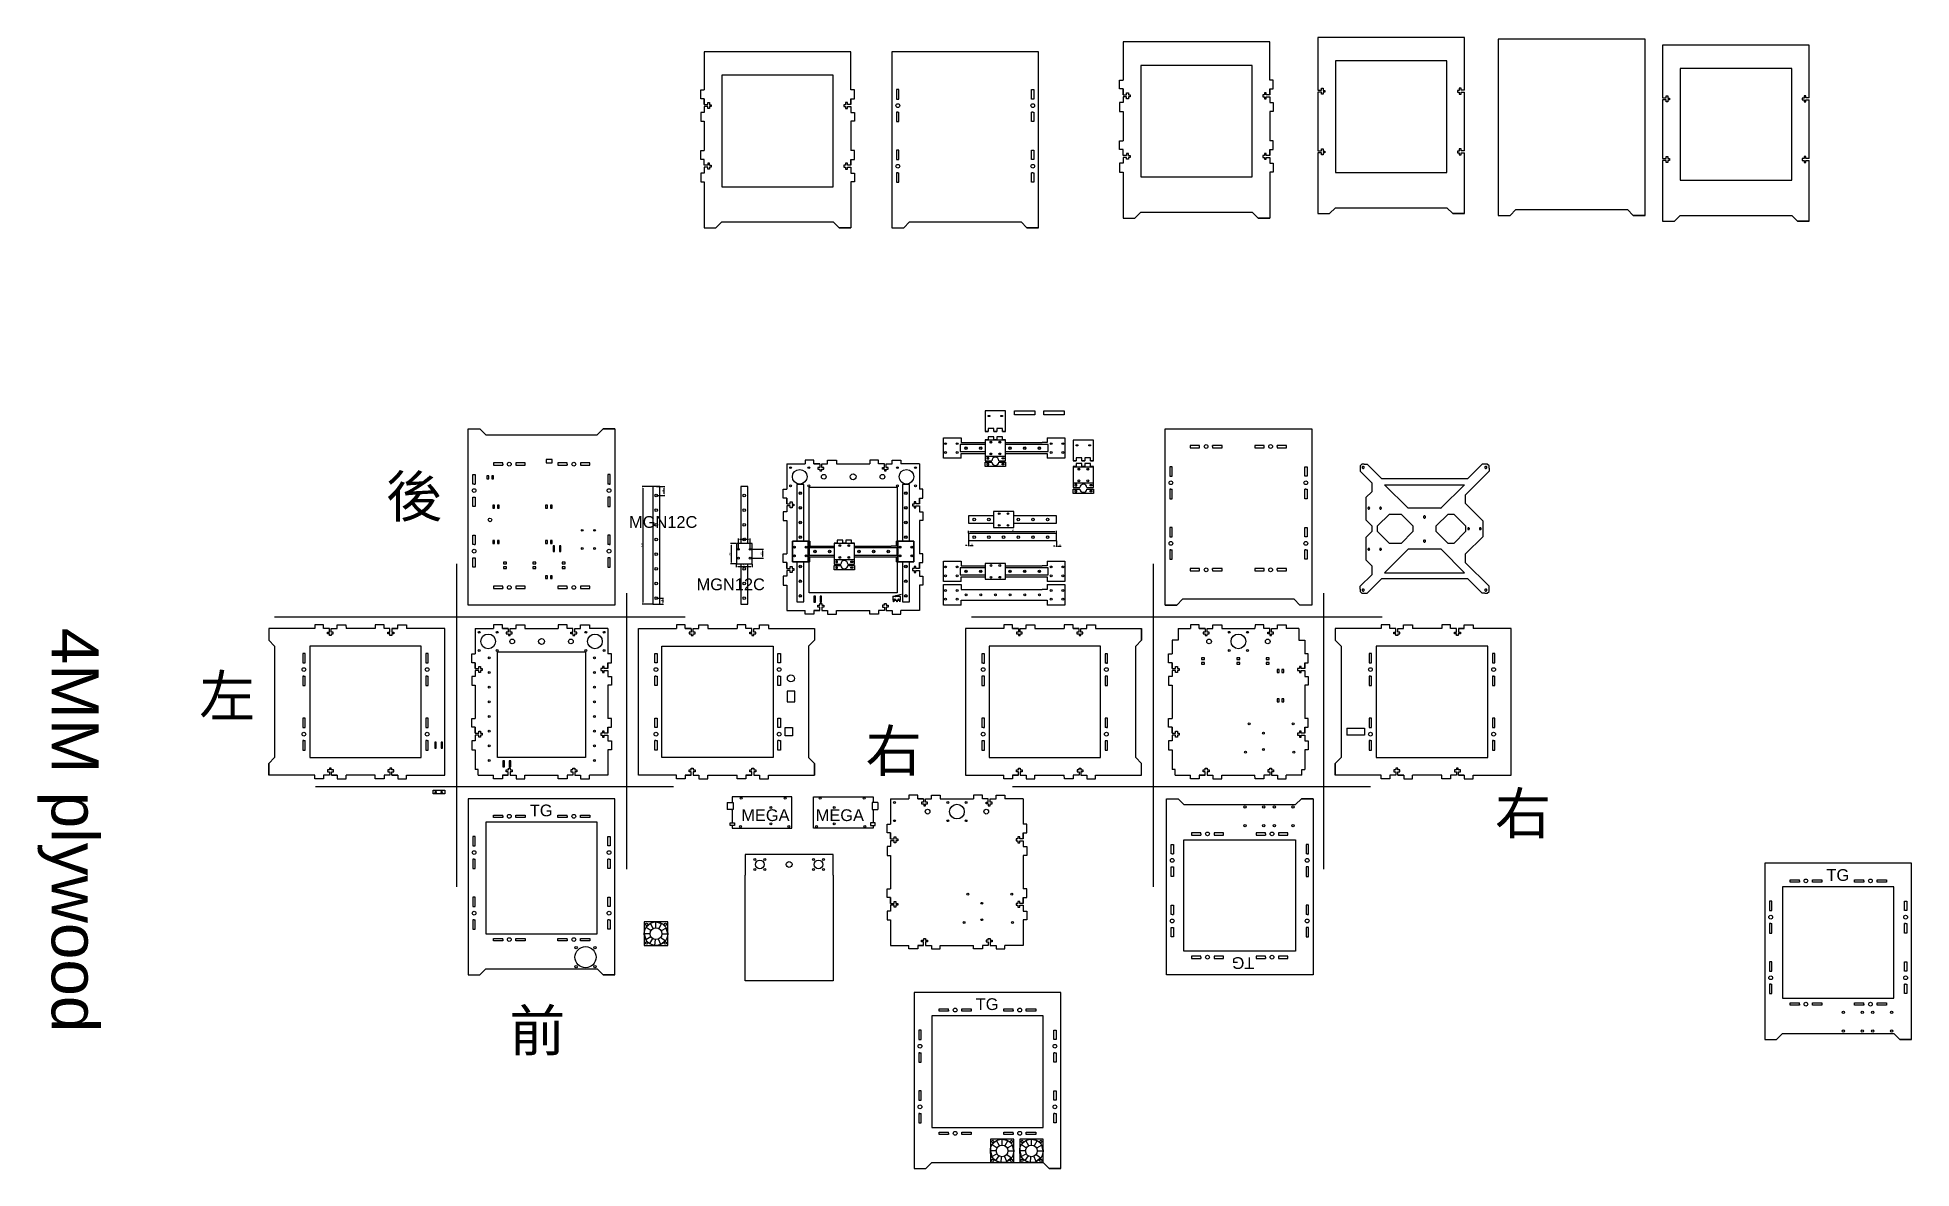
# Model space of a CAD drawing. Header units: millimetres. Extents: x -734 to 2460, y -330 to 1597.
import ezdxf

# ---------------------------------------------------------------- set-up
doc = ezdxf.new("R2010")
doc.units = ezdxf.units.MM
doc.layers.add('LIVELLO_1', color=7, linetype='Continuous')
doc.styles.get("Standard").update_dxf_attribs({"font": 'Arial.ttf'})
doc.dimstyles.new('ISO-25', dxfattribs={"dimtxt": 2.5, "dimasz": 2.5, "dimexe": 1.25, "dimexo": 0.625, "dimtad": 1, "dimtxsty": 'Standard', "dimcen": 2.5, "dimadec": 0, "dimazin": 0, "dimtfac": 1, "dimtmove": 0, "dimatfit": 3, "dimfxl": 1, "dimarcsym": 0})

msp = doc.modelspace()

# ---------------------------------------------------------------- texts
for s, p in [('後', (-140, 780)), ('   左  ', (-540, 440)), ('右', (677.378, 346.648)), ('右', (1750, 240)), ('前', (70, -130))]:
    msp.add_text(s, height=70).set_placement(p)
msp.add_text('4MM plywood', height=80, rotation=270).set_placement((-710, 591.358))
at = {"color": 4}
for p in [(105, 270), (2315, 160), (865, -60)]:
    msp.add_text('TG', height=20, dxfattribs=at).set_placement(p)
msp.add_text('TG', height=20, rotation=180, dxfattribs=at).set_placement((1340, 30))
at = {"char_height": 20}
for s, width, heights, insert, attachment_point in [('MGN12C', 103.45878, [30.803], (274.118, 781.479), 1), ('MGN12C', 103.45878, [30.803], (389.216, 675.207), 1), ('MEGA', 84.06307, [0], (465.421, 281.953), 1), ('MEGA', 84.06307, [0], (674.579, 281.953), 3)]:
    msp.add_mtext_dynamic_manual_height_columns(s, width=width, gutter_width=100, heights=heights, dxfattribs=dict(at, insert=insert, attachment_point=attachment_point))

# ---------------------------------------------------------------- blocks, each defined once
blk = doc.blocks.new('*D3')
at = {"color": 0, "lineweight": -2, "transparency": 16777216}
for p, q in [((321.1, 831.7), (335.4, 831.7)), ((321.1, 816.7), (335.4, 816.7)), ((334.2, 819.2), (334.2, 829.2))]:
    blk.add_line(p, q, dxfattribs=at)
at = {"color": 0, "transparency": 16777216}
for points in [[(333.8, 829.2), (334.6, 829.2), (334.2, 831.7)], [(333.8, 819.2), (334.6, 819.2), (334.2, 816.7)]]:
    blk.add_solid(points, dxfattribs=at)
at = {"layer": 'Defpoints', "color": 0, "transparency": 16777216}
for p in [(320.5, 831.7), (334.2, 831.7), (320.5, 816.7)]:
    blk.add_point(p, dxfattribs=at)
at = {"color": 0, "transparency": 16777216, "insert": (332.3, 824.2), "char_height": 2.5, "attachment_point": 5, "rotation": 90}
blk.add_mtext('15', dxfattribs=at)
blk = doc.blocks.new('*D4')
at = {"color": 0, "lineweight": -2, "transparency": 16777216}
for p, q in [((321.1, 641.7), (332.9, 641.7)), ((331.6, 639.2), (331.6, 634.2)), ((321.1, 631.7), (332.9, 631.7))]:
    blk.add_line(p, q, dxfattribs=at)
at = {"color": 0, "transparency": 16777216}
for points in [[(331.2, 639.2), (332.1, 639.2), (331.6, 641.7)], [(331.2, 634.2), (332.1, 634.2), (331.6, 631.7)]]:
    blk.add_solid(points, dxfattribs=at)
at = {"layer": 'Defpoints', "color": 0, "transparency": 16777216}
for p in [(320.5, 641.7), (320.5, 631.7), (331.6, 631.7)]:
    blk.add_point(p, dxfattribs=at)
at = {"color": 0, "transparency": 16777216, "insert": (329.7, 636.7), "char_height": 2.5, "attachment_point": 5, "rotation": 90}
blk.add_mtext('10', dxfattribs=at)
blk = doc.blocks.new('*D5')
at = {"color": 0, "lineweight": -2, "transparency": 16777216}
for p, q in [((313.9, 831.7), (296.3, 831.7)), ((297.5, 829.2), (297.5, 634.2)), ((313.9, 631.7), (296.3, 631.7))]:
    blk.add_line(p, q, dxfattribs=at)
at = {"color": 0, "transparency": 16777216}
for points in [[(297.1, 829.2), (297.9, 829.2), (297.5, 831.7)], [(297.1, 634.2), (297.9, 634.2), (297.5, 631.7)]]:
    blk.add_solid(points, dxfattribs=at)
at = {"layer": 'Defpoints', "color": 0, "transparency": 16777216}
for p in [(314.5, 831.7), (297.5, 631.7), (314.5, 631.7)]:
    blk.add_point(p, dxfattribs=at)
at = {"color": 0, "transparency": 16777216, "insert": (295.6, 731.7), "char_height": 2.5, "attachment_point": 5, "rotation": 90}
blk.add_mtext('200', dxfattribs=at)
blk = doc.blocks.new('*D6')
at = {"color": 0, "lineweight": -2, "transparency": 16777216}
for p, q in [((852.6, 739.1), (852.6, 730.2)), ((852.6, 739.1), (852.6, 730.2)), ((850.1, 731.4), (847.6, 731.4)), ((855.1, 731.4), (860.4, 731.4))]:
    blk.add_line(p, q, dxfattribs=at)
at = {"color": 0, "transparency": 16777216}
for points in [[(850.1, 731.8), (850.1, 731), (852.6, 731.4)], [(855.1, 731.8), (855.1, 731), (852.6, 731.4)]]:
    blk.add_solid(points, dxfattribs=at)
at = {"layer": 'Defpoints', "color": 0, "transparency": 16777216}
for p in [(852.6, 739.7), (852.6, 739.7), (852.6, 731.4)]:
    blk.add_point(p, dxfattribs=at)
at = {"color": 0, "transparency": 16777216, "insert": (859, 733.3), "char_height": 2.5, "attachment_point": 5}
blk.add_mtext('0', dxfattribs=at)
blk = doc.blocks.new('*D7')
at = {"color": 0, "lineweight": -2, "transparency": 16777216}
for p, q in [((1002.6, 739.1), (1002.6, 729.2)), ((1002.6, 739.1), (1002.6, 729.2)), ((1000.1, 730.4), (997.6, 730.4)), ((1005.1, 730.4), (1010.4, 730.4))]:
    blk.add_line(p, q, dxfattribs=at)
at = {"color": 0, "transparency": 16777216}
for points in [[(1000.1, 730.9), (1000.1, 730), (1002.6, 730.4)], [(1005.1, 730.9), (1005.1, 730), (1002.6, 730.4)]]:
    blk.add_solid(points, dxfattribs=at)
at = {"layer": 'Defpoints', "color": 0, "transparency": 16777216}
for p in [(1002.6, 739.7), (1002.6, 739.7), (1002.6, 730.4)]:
    blk.add_point(p, dxfattribs=at)
at = {"color": 0, "transparency": 16777216, "insert": (1009, 732.3), "char_height": 2.5, "attachment_point": 5}
blk.add_mtext('0', dxfattribs=at)
blk = doc.blocks.new('*D8')
at = {"color": 0, "lineweight": -2, "transparency": 16777216}
for p, q in [((852.6, 752.3), (852.6, 756.6)), ((855.1, 755.4), (1000.1, 755.4)), ((1002.6, 752.3), (1002.6, 756.6))]:
    blk.add_line(p, q, dxfattribs=at)
at = {"color": 0, "transparency": 16777216}
for points in [[(855.1, 755.8), (855.1, 755), (852.6, 755.4)], [(1000.1, 755.8), (1000.1, 755), (1002.6, 755.4)]]:
    blk.add_solid(points, dxfattribs=at)
at = {"layer": 'Defpoints', "color": 0, "transparency": 16777216}
for p in [(852.6, 751.7), (1002.6, 755.4), (1002.6, 751.7)]:
    blk.add_point(p, dxfattribs=at)
at = {"color": 0, "transparency": 16777216, "insert": (927.6, 757.3), "char_height": 2.5, "attachment_point": 5}
blk.add_mtext('150', dxfattribs=at)
blk = doc.blocks.new('*D9')
at = {"color": 0, "lineweight": -2, "transparency": 16777216}
for p, q in [((460.5, 725.5), (460.5, 743.5)), ((463, 742.2), (478, 742.2)), ((480.5, 725.5), (480.5, 743.5))]:
    blk.add_line(p, q, dxfattribs=at)
at = {"color": 0, "transparency": 16777216}
for points in [[(463, 742.6), (463, 741.8), (460.5, 742.2)], [(478, 742.6), (478, 741.8), (480.5, 742.2)]]:
    blk.add_solid(points, dxfattribs=at)
at = {"layer": 'Defpoints', "color": 0, "transparency": 16777216}
for p in [(480.5, 742.2), (460.5, 724.9), (480.5, 724.9)]:
    blk.add_point(p, dxfattribs=at)
at = {"color": 0, "transparency": 16777216, "insert": (470.5, 744.1), "char_height": 2.5, "attachment_point": 5}
blk.add_mtext('20', dxfattribs=at)
blk = doc.blocks.new('*D10')
at = {"color": 0, "lineweight": -2, "transparency": 16777216}
for p, q in [((481.1, 724.9), (503.1, 724.9)), ((481.1, 709.9), (503.1, 709.9)), ((501.8, 722.4), (501.8, 712.4))]:
    blk.add_line(p, q, dxfattribs=at)
at = {"color": 0, "transparency": 16777216}
for points in [[(501.4, 722.4), (502.3, 722.4), (501.8, 724.9)], [(501.4, 712.4), (502.3, 712.4), (501.8, 709.9)]]:
    blk.add_solid(points, dxfattribs=at)
at = {"layer": 'Defpoints', "color": 0, "transparency": 16777216}
for p in [(480.5, 724.9), (480.5, 709.9), (501.8, 709.9)]:
    blk.add_point(p, dxfattribs=at)
at = {"color": 0, "transparency": 16777216, "insert": (499.9, 717.4), "char_height": 2.5, "attachment_point": 5, "rotation": 90}
blk.add_mtext('15', dxfattribs=at)
blk = doc.blocks.new('*D11')
at = {"color": 0, "lineweight": -2, "transparency": 16777216}
for p, q in [((456.4, 734.7), (446.8, 734.7)), ((448, 732.2), (448, 702.5)), ((456.4, 700), (446.8, 700))]:
    blk.add_line(p, q, dxfattribs=at)
at = {"color": 0, "transparency": 16777216}
for points in [[(447.6, 732.2), (448.4, 732.2), (448, 734.7)], [(447.6, 702.5), (448.4, 702.5), (448, 700)]]:
    blk.add_solid(points, dxfattribs=at)
at = {"layer": 'Defpoints', "color": 0, "transparency": 16777216}
for p in [(457, 734.7), (448, 700), (457, 700)]:
    blk.add_point(p, dxfattribs=at)
at = {"color": 0, "transparency": 16777216, "insert": (445.9, 717.4), "char_height": 2.5, "attachment_point": 5, "rotation": 90}
blk.add_mtext('34,7', dxfattribs=at)
blk = doc.blocks.new('*D12')
at = {"color": 0, "lineweight": -2, "transparency": 16777216}
for p, q in [((457, 699.4), (457, 694.4)), ((459.5, 695.6), (481.5, 695.6)), ((484, 699.4), (484, 694.4))]:
    blk.add_line(p, q, dxfattribs=at)
at = {"color": 0, "transparency": 16777216}
for points in [[(459.5, 696), (459.5, 695.2), (457, 695.6)], [(481.5, 696), (481.5, 695.2), (484, 695.6)]]:
    blk.add_solid(points, dxfattribs=at)
at = {"layer": 'Defpoints', "color": 0, "transparency": 16777216}
for p in [(457, 700), (484, 700), (484, 695.6)]:
    blk.add_point(p, dxfattribs=at)
at = {"color": 0, "transparency": 16777216, "insert": (470.5, 697.5), "char_height": 2.5, "attachment_point": 5}
blk.add_mtext('27', dxfattribs=at)

# ---------------------------------------------------------------- dimensions: what is measured, and where the dimension line sits
for base, p1, p2, picture, middle in [((297.501, 631.677), (314.513, 831.677), (314.513, 631.677), '*D5', (295.599, 731.677)), ((334.197, 831.677), (320.513, 816.677), (320.513, 831.677), '*D3', (332.296, 824.177)), ((448.014, 700), (457.013, 734.7), (457.013, 700), '*D11', (445.887, 717.35)), ((501.843, 709.85), (480.513, 724.85), (480.513, 709.85), '*D10', (499.942, 717.35)), ((331.645, 631.677), (320.513, 641.677), (320.513, 631.677), '*D4', (329.743, 636.677))]:
    dim = msp.add_linear_dim(base=base, p1=p1, p2=p2, angle=90, dimstyle='ISO-25')
    dim.commit()
    dim.dimension.update_dxf_attribs({"geometry": picture, "text_midpoint": middle})
for base, p1, p2, picture, middle in [((480.513, 742.205), (460.513, 724.85), (480.513, 724.85), '*D9', (470.513, 744.106)), ((852.567314584, 731.406181996), (852.567314584, 739.686819937), (852.567314584, 739.686819937), '*D6', (859.007457831, 733.307614465)), ((1002.567, 755.372), (852.567, 751.687), (1002.567, 751.687), '*D8', (927.567, 757.274)), ((1002.567314584, 730.435259804), (1002.567314584, 739.686819937), (1002.567314584, 739.686819937), '*D7', (1009.007457831, 732.336692274)), ((484.013, 695.616), (457.013, 700), (484.013, 700), '*D12', (470.513, 697.496))]:
    dim = msp.add_linear_dim(base=base, p1=p1, p2=p2, dimstyle='ISO-25')
    dim.commit()
    dim.dimension.update_dxf_attribs({"geometry": picture, "text_midpoint": middle})

# ---------------------------------------------------------------- linework, layer by layer
for p, q in [((652.232, 1507.547), (652.232, 1572.547)), ((1366.23, 1524.303), (1366.23, 1589.303)), ((1336.23, 1549.303), (1146.23, 1549.303)), ((1146.23, 1549.303), (1146.23, 1359.303)), ((1336.23, 1359.303), (1336.23, 1549.303)), ((1668.132, 1556.873), (1478.132, 1556.873)), ((1478.132, 1556.873), (1478.132, 1366.873)), ((1668.132, 1366.873), (1668.132, 1556.873)), ((2255.747, 1543.888), (2065.747, 1543.888)), ((2065.747, 1543.888), (2065.747, 1353.888)), ((2255.747, 1353.888), (2255.747, 1543.888)), ((396.232, 1492.547), (396.232, 1507.547)), ((396.232, 1507.547), (402.232, 1507.547)), ((622.232, 1532.547), (432.232, 1532.547)), ((432.232, 1532.547), (432.232, 1342.547)), ((622.232, 1342.547), (622.232, 1532.547)), ((658.232, 1507.547), (652.232, 1507.547)), ((658.232, 1492.547), (658.232, 1507.547)), ((732.232, 1508.047), (730.222, 1508.047)), ((732.232, 1508.047), (730.222, 1508.047)), ((730.222, 1508.047), (730.222, 1492.047)), ((732.232, 1508.047), (732.232, 1508.047)), ((732.232, 1508.047), (732.232, 1508.047)), ((734.242, 1508.047), (732.232, 1508.047)), ((732.232, 1508.047), (732.232, 1508.047)), ((734.242, 1492.047), (734.242, 1508.047)), ((960.222, 1508.047), (962.232, 1508.047)), ((960.222, 1492.047), (960.222, 1508.047)), ((962.232, 1508.047), (962.232, 1508.047)), ((962.232, 1508.047), (962.232, 1508.047)), ((962.232, 1508.047), (964.242, 1508.047)), ((962.232, 1508.047), (962.232, 1508.047)), ((962.232, 1508.047), (964.242, 1508.047)), ((964.242, 1508.047), (964.242, 1492.047)), ((1110.23, 1509.303), (1110.23, 1524.303)), ((1110.23, 1524.303), (1116.23, 1524.303)), ((1116.23, 1509.303), (1110.23, 1509.303)), ((1116.23, 1499.303), (1116.23, 1509.303)), ((1122.23, 1499.303), (1122.23, 1502.703)), ((1122.23, 1502.703), (1125.23, 1502.703)), ((1125.23, 1502.703), (1125.23, 1499.164)), ((1360.23, 1502.703), (1357.23, 1502.703)), ((1357.23, 1502.703), (1357.23, 1499.164)), ((1360.23, 1499.303), (1360.23, 1502.703)), ((1372.23, 1524.303), (1366.23, 1524.303)), ((1366.23, 1499.303), (1366.23, 1509.303)), ((1366.23, 1509.303), (1372.23, 1509.303)), ((1372.23, 1509.303), (1372.23, 1524.303)), ((1448.132, 1506.873), (1454.132, 1506.873)), ((1454.132, 1503.534), (1448.132, 1503.534)), ((1454.132, 1506.873), (1454.132, 1510.273)), ((1454.132, 1510.273), (1457.132, 1510.273)), ((1454.132, 1500.134), (1454.132, 1503.534)), ((1457.132, 1510.273), (1457.132, 1506.734)), ((1457.132, 1506.734), (1460.132, 1506.734)), ((1460.132, 1503.534), (1457.132, 1503.534)), ((1457.132, 1503.534), (1457.132, 1500.134)), ((1460.132, 1506.734), (1460.132, 1503.534)), ((1689.132, 1506.734), (1686.132, 1506.734)), ((1686.132, 1506.734), (1686.132, 1503.534)), ((1686.132, 1503.534), (1689.132, 1503.534)), ((1692.132, 1510.273), (1689.132, 1510.273)), ((1689.132, 1510.273), (1689.132, 1506.734)), ((1689.132, 1503.534), (1689.132, 1500.134)), ((1692.132, 1506.873), (1692.132, 1510.273)), ((1698.132, 1506.873), (1692.132, 1506.873)), ((1692.132, 1500.134), (1692.132, 1503.534)), ((1692.132, 1503.534), (1698.132, 1503.534)), ((402.232, 1492.547), (396.232, 1492.547)), ((402.232, 1482.547), (402.232, 1492.547)), ((402.232, 1482.547), (408.232, 1482.547)), ((408.232, 1479.208), (402.232, 1479.208)), ((402.232, 1479.208), (402.232, 1469.208)), ((408.232, 1482.547), (408.232, 1485.947)), ((408.232, 1485.947), (411.232, 1485.947)), ((408.232, 1475.808), (408.232, 1479.208)), ((411.232, 1475.808), (408.232, 1475.808)), ((411.232, 1485.947), (411.232, 1482.408)), ((411.232, 1482.408), (414.232, 1482.408)), ((414.232, 1479.208), (411.232, 1479.208)), ((411.232, 1479.208), (411.232, 1475.808)), ((414.232, 1482.408), (414.232, 1479.208)), ((643.232, 1482.408), (640.232, 1482.408)), ((640.232, 1482.408), (640.232, 1479.208)), ((640.232, 1479.208), (643.232, 1479.208)), ((646.232, 1485.947), (643.232, 1485.947)), ((643.232, 1485.947), (643.232, 1482.408)), ((643.232, 1479.208), (643.232, 1475.808)), ((643.232, 1475.808), (646.232, 1475.808)), ((646.232, 1482.547), (646.232, 1485.947)), ((652.232, 1482.547), (646.232, 1482.547)), ((646.232, 1475.808), (646.232, 1479.208)), ((646.232, 1479.208), (652.232, 1479.208)), ((652.232, 1482.547), (652.232, 1492.547)), ((652.232, 1492.547), (658.232, 1492.547)), ((652.232, 1479.208), (652.232, 1469.208)), ((730.222, 1492.047), (734.242, 1492.047)), ((730.222, 1492.047), (730.222, 1492.047)), ((730.222, 1492.047), (734.242, 1492.047)), ((732.232, 1469.708), (730.222, 1469.708)), ((730.222, 1469.708), (730.222, 1453.708)), ((730.742, 1469.708), (730.742, 1469.708)), ((730.742, 1469.708), (730.742, 1469.708)), ((732.232, 1469.708), (732.232, 1469.708)), ((732.232, 1469.708), (732.232, 1469.708)), ((732.232, 1469.708), (732.232, 1469.708)), ((732.232, 1469.708), (734.242, 1469.708)), ((734.242, 1453.708), (734.242, 1469.708)), ((734.242, 1453.708), (734.242, 1469.708)), ((964.242, 1492.047), (960.222, 1492.047)), ((964.242, 1492.047), (960.222, 1492.047)), ((960.222, 1453.708), (960.222, 1469.708)), ((960.222, 1453.708), (960.222, 1469.708)), ((962.232, 1469.708), (960.222, 1469.708)), ((962.232, 1469.708), (962.232, 1469.708)), ((962.232, 1469.708), (962.232, 1469.708)), ((962.232, 1469.708), (964.242, 1469.708)), ((962.232, 1469.708), (962.232, 1469.708)), ((963.722, 1469.708), (963.722, 1469.708)), ((963.722, 1469.708), (963.722, 1469.708)), ((964.242, 1492.047), (964.242, 1492.047)), ((964.242, 1469.708), (964.242, 1453.708)), ((1116.23, 1485.964), (1110.23, 1485.964)), ((1110.23, 1485.964), (1110.23, 1470.964)), ((1110.23, 1470.964), (1116.23, 1470.964)), ((1116.23, 1499.303), (1122.23, 1499.303)), ((1122.23, 1495.964), (1116.23, 1495.964)), ((1116.23, 1495.964), (1116.23, 1485.964)), ((1122.23, 1492.564), (1122.23, 1495.964)), ((1125.23, 1492.564), (1122.23, 1492.564)), ((1125.23, 1499.164), (1128.23, 1499.164)), ((1128.23, 1495.964), (1125.23, 1495.964)), ((1125.23, 1495.964), (1125.23, 1492.564)), ((1128.23, 1499.164), (1128.23, 1495.964)), ((1357.23, 1499.164), (1354.23, 1499.164)), ((1354.23, 1499.164), (1354.23, 1495.964)), ((1354.23, 1495.964), (1357.23, 1495.964)), ((1357.23, 1495.964), (1357.23, 1492.564)), ((1357.23, 1492.564), (1360.23, 1492.564)), ((1366.23, 1499.303), (1360.23, 1499.303)), ((1360.23, 1492.564), (1360.23, 1495.964)), ((1360.23, 1495.964), (1366.23, 1495.964)), ((1366.23, 1495.964), (1366.23, 1485.964)), ((1366.23, 1485.964), (1372.23, 1485.964)), ((1372.23, 1470.964), (1366.23, 1470.964)), ((1372.23, 1485.964), (1372.23, 1470.964)), ((1457.132, 1500.134), (1454.132, 1500.134)), ((1689.132, 1500.134), (1692.132, 1500.134)), ((2035.747, 1493.888), (2041.747, 1493.888)), ((2041.747, 1490.549), (2035.747, 1490.549)), ((2041.747, 1493.888), (2041.747, 1497.288)), ((2041.747, 1497.288), (2044.747, 1497.288)), ((2041.747, 1487.149), (2041.747, 1490.549)), ((2044.747, 1487.149), (2041.747, 1487.149)), ((2044.747, 1497.288), (2044.747, 1493.749)), ((2044.747, 1493.749), (2047.747, 1493.749)), ((2047.747, 1490.549), (2044.747, 1490.549)), ((2044.747, 1490.549), (2044.747, 1487.149)), ((2047.747, 1493.749), (2047.747, 1490.549)), ((2276.747, 1493.749), (2273.747, 1493.749)), ((2273.747, 1493.749), (2273.747, 1490.549)), ((2273.747, 1490.549), (2276.747, 1490.549)), ((2279.747, 1497.288), (2276.747, 1497.288)), ((2276.747, 1497.288), (2276.747, 1493.749)), ((2276.747, 1490.549), (2276.747, 1487.149)), ((2276.747, 1487.149), (2279.747, 1487.149)), ((2279.747, 1493.888), (2279.747, 1497.288)), ((2285.747, 1493.888), (2279.747, 1493.888)), ((2279.747, 1487.149), (2279.747, 1490.549)), ((2279.747, 1490.549), (2285.747, 1490.549)), ((402.232, 1469.208), (396.232, 1469.208)), ((396.232, 1469.208), (396.232, 1454.208)), ((396.232, 1454.208), (402.232, 1454.208)), ((652.232, 1469.208), (658.232, 1469.208)), ((658.232, 1454.208), (652.232, 1454.208)), ((658.232, 1469.208), (658.232, 1454.208)), ((730.222, 1453.708), (734.242, 1453.708)), ((730.222, 1453.708), (730.222, 1453.708)), ((730.222, 1453.708), (734.242, 1453.708)), ((964.242, 1453.708), (960.222, 1453.708)), ((964.242, 1453.708), (960.222, 1453.708)), ((964.242, 1453.708), (964.242, 1453.708)), ((1110.23, 1420.903), (1116.23, 1421.041)), ((1110.23, 1405.903), (1110.23, 1420.903)), ((1116.23, 1405.903), (1110.23, 1405.903)), ((1116.23, 1395.903), (1116.23, 1405.903)), ((1372.23, 1421.041), (1366.23, 1421.041)), ((1366.23, 1396.041), (1366.23, 1406.041)), ((1366.23, 1406.041), (1372.23, 1406.041)), ((1372.23, 1406.041), (1372.23, 1421.041)), ((1454.132, 1403.612), (1454.132, 1407.012)), ((1454.132, 1407.012), (1457.132, 1407.012)), ((1457.132, 1407.012), (1457.132, 1403.473)), ((1692.132, 1407.012), (1689.132, 1407.012)), ((1689.132, 1407.012), (1689.132, 1403.473)), ((1692.132, 1403.612), (1692.132, 1407.012)), ((396.232, 1404.147), (402.232, 1404.286)), ((396.232, 1389.147), (396.232, 1404.147)), ((402.232, 1389.147), (396.232, 1389.147)), ((402.232, 1379.147), (402.232, 1389.147)), ((408.232, 1379.147), (402.232, 1379.147)), ((408.232, 1375.947), (402.232, 1375.947)), ((402.232, 1375.947), (402.232, 1365.947)), ((411.232, 1382.547), (408.232, 1382.547)), ((408.232, 1382.547), (408.232, 1379.147)), ((408.232, 1372.547), (408.232, 1375.947)), ((411.232, 1379.147), (411.232, 1382.547)), ((411.232, 1379.147), (414.232, 1379.147)), ((411.232, 1379.147), (411.232, 1379.147)), ((414.232, 1375.947), (411.232, 1375.947)), ((411.232, 1375.947), (411.232, 1372.547)), ((414.232, 1379.147), (414.232, 1375.947)), ((643.232, 1379.147), (640.232, 1379.147)), ((640.232, 1379.147), (640.232, 1375.947)), ((640.232, 1375.947), (643.232, 1375.947)), ((646.232, 1382.686), (643.232, 1382.686)), ((643.232, 1382.686), (643.232, 1379.147)), ((643.232, 1375.947), (643.232, 1372.547)), ((646.232, 1379.286), (646.232, 1382.686)), ((652.232, 1379.286), (646.232, 1379.286)), ((646.232, 1372.547), (646.232, 1375.947)), ((646.232, 1375.947), (652.232, 1375.947)), ((658.232, 1404.286), (652.232, 1404.286)), ((652.232, 1379.286), (652.232, 1389.286)), ((652.232, 1389.286), (658.232, 1389.286)), ((652.232, 1375.947), (652.232, 1365.947)), ((658.232, 1389.286), (658.232, 1404.286)), ((732.232, 1404.786), (730.222, 1404.786)), ((732.232, 1404.786), (730.222, 1404.786)), ((730.222, 1404.786), (730.222, 1388.786)), ((730.222, 1388.786), (734.242, 1388.786)), ((730.222, 1388.786), (730.222, 1388.786)), ((730.222, 1388.786), (734.242, 1388.786)), ((732.232, 1404.786), (732.232, 1404.786)), ((732.232, 1404.786), (732.232, 1404.786)), ((734.242, 1404.786), (732.232, 1404.786)), ((732.232, 1404.786), (732.232, 1404.786)), ((734.242, 1388.786), (734.242, 1404.786)), ((960.222, 1404.786), (962.232, 1404.786)), ((960.222, 1388.786), (960.222, 1404.786)), ((964.242, 1388.786), (960.222, 1388.786)), ((964.242, 1388.786), (960.222, 1388.786)), ((962.232, 1404.786), (962.232, 1404.786)), ((962.232, 1404.786), (962.232, 1404.786)), ((962.232, 1404.786), (964.242, 1404.786)), ((962.232, 1404.786), (962.232, 1404.786)), ((962.232, 1404.786), (964.242, 1404.786)), ((964.242, 1404.786), (964.242, 1388.786)), ((964.242, 1388.786), (964.242, 1388.786)), ((1116.23, 1382.703), (1110.23, 1382.703)), ((1110.23, 1382.703), (1110.23, 1367.703)), ((1122.23, 1395.903), (1116.23, 1395.903)), ((1122.23, 1392.703), (1116.23, 1392.703)), ((1116.23, 1392.703), (1116.23, 1382.703)), ((1125.23, 1399.303), (1122.23, 1399.303)), ((1122.23, 1399.303), (1122.23, 1395.903)), ((1122.23, 1389.303), (1122.23, 1392.703)), ((1125.23, 1389.303), (1122.23, 1389.303)), ((1125.23, 1395.903), (1125.23, 1399.303)), ((1125.23, 1395.903), (1128.23, 1395.903)), ((1125.23, 1395.903), (1125.23, 1395.903)), ((1128.23, 1392.703), (1125.23, 1392.703)), ((1125.23, 1392.703), (1125.23, 1389.303)), ((1128.23, 1395.903), (1128.23, 1392.703)), ((1357.23, 1395.903), (1354.23, 1395.903)), ((1354.23, 1395.903), (1354.23, 1392.703)), ((1354.23, 1392.703), (1357.23, 1392.703)), ((1360.23, 1399.441), (1357.23, 1399.441)), ((1357.23, 1399.441), (1357.23, 1395.903)), ((1357.23, 1392.703), (1357.23, 1389.303)), ((1357.23, 1389.303), (1360.23, 1389.303)), ((1360.23, 1396.041), (1360.23, 1399.441)), ((1366.23, 1396.041), (1360.23, 1396.041)), ((1360.23, 1389.303), (1360.23, 1392.703)), ((1360.23, 1392.703), (1366.23, 1392.703)), ((1366.23, 1392.703), (1366.23, 1382.703)), ((1366.23, 1382.703), (1372.23, 1382.703)), ((1372.23, 1382.703), (1372.23, 1367.703)), ((1448.132, 1403.612), (1454.132, 1403.612)), ((1454.132, 1400.273), (1448.132, 1400.273)), ((1454.132, 1396.873), (1454.132, 1400.273)), ((1457.132, 1396.873), (1454.132, 1396.873)), ((1457.132, 1403.473), (1460.132, 1403.473)), ((1460.132, 1400.273), (1457.132, 1400.273)), ((1457.132, 1400.273), (1457.132, 1396.873)), ((1460.132, 1403.473), (1460.132, 1400.273)), ((1689.132, 1403.473), (1686.132, 1403.473)), ((1686.132, 1403.473), (1686.132, 1400.273)), ((1686.132, 1400.273), (1689.132, 1400.273)), ((1689.132, 1400.273), (1689.132, 1396.873)), ((1689.132, 1396.873), (1692.132, 1396.873)), ((1698.132, 1403.612), (1692.132, 1403.612)), ((1692.132, 1396.873), (1692.132, 1400.273)), ((1692.132, 1400.273), (1698.132, 1400.273)), ((2035.747, 1390.627), (2041.747, 1390.627)), ((2041.747, 1387.288), (2035.747, 1387.288)), ((2041.747, 1390.627), (2041.747, 1394.027)), ((2041.747, 1394.027), (2044.747, 1394.027)), ((2041.747, 1383.888), (2041.747, 1387.288)), ((2044.747, 1383.888), (2041.747, 1383.888)), ((2044.747, 1394.027), (2044.747, 1390.488)), ((2044.747, 1390.488), (2047.747, 1390.488)), ((2047.747, 1387.288), (2044.747, 1387.288)), ((2044.747, 1387.288), (2044.747, 1383.888)), ((2047.747, 1390.488), (2047.747, 1387.288)), ((2276.747, 1390.488), (2273.747, 1390.488)), ((2273.747, 1390.488), (2273.747, 1387.288)), ((2273.747, 1387.288), (2276.747, 1387.288)), ((2279.747, 1394.027), (2276.747, 1394.027)), ((2276.747, 1394.027), (2276.747, 1390.488)), ((2276.747, 1387.288), (2276.747, 1383.888)), ((2276.747, 1383.888), (2279.747, 1383.888)), ((2279.747, 1390.627), (2279.747, 1394.027)), ((2285.747, 1390.627), (2279.747, 1390.627)), ((2279.747, 1383.888), (2279.747, 1387.288)), ((2279.747, 1387.288), (2285.747, 1387.288)), ((402.232, 1365.947), (396.232, 1365.947)), ((396.232, 1365.947), (396.232, 1350.947)), ((396.232, 1350.947), (402.232, 1350.947)), ((411.232, 1372.547), (408.232, 1372.547)), ((432.232, 1342.547), (622.232, 1342.547)), ((643.232, 1372.547), (646.232, 1372.547)), ((652.232, 1365.947), (658.232, 1365.947)), ((658.232, 1350.947), (652.232, 1350.947)), ((652.232, 1350.947), (652.232, 1272.547)), ((658.232, 1365.947), (658.232, 1350.947)), ((732.232, 1366.447), (730.222, 1366.447)), ((730.222, 1366.447), (730.222, 1350.447)), ((730.222, 1350.447), (734.242, 1350.447)), ((730.222, 1350.447), (730.222, 1350.447)), ((730.222, 1350.447), (734.242, 1350.447)), ((730.742, 1366.447), (730.742, 1366.447)), ((730.742, 1366.447), (730.742, 1366.447)), ((732.232, 1366.447), (732.232, 1366.447)), ((732.232, 1366.447), (732.232, 1366.447)), ((732.232, 1366.447), (732.232, 1366.447)), ((732.232, 1366.447), (734.242, 1366.447)), ((734.242, 1350.447), (734.242, 1366.447)), ((734.242, 1350.447), (734.242, 1366.447)), ((960.222, 1350.447), (960.222, 1366.447)), ((960.222, 1350.447), (960.222, 1366.447)), ((962.232, 1366.447), (960.222, 1366.447)), ((964.242, 1350.447), (960.222, 1350.447)), ((964.242, 1350.447), (960.222, 1350.447)), ((962.232, 1366.447), (962.232, 1366.447)), ((962.232, 1366.447), (962.232, 1366.447)), ((962.232, 1366.447), (964.242, 1366.447)), ((962.232, 1366.447), (962.232, 1366.447)), ((963.722, 1366.447), (963.722, 1366.447)), ((963.722, 1366.447), (963.722, 1366.447)), ((964.242, 1366.447), (964.242, 1350.447)), ((964.242, 1350.447), (964.242, 1350.447)), ((1110.23, 1367.703), (1116.23, 1367.703)), ((1146.23, 1359.303), (1336.23, 1359.303)), ((1372.23, 1367.703), (1366.23, 1367.703)), ((1366.23, 1367.703), (1366.23, 1289.303)), ((1478.132, 1366.873), (1668.132, 1366.873)), ((2065.747, 1353.888), (2255.747, 1353.888)), ((422.232, 1272.547), (432.232, 1282.547)), ((432.232, 1282.547), (622.232, 1282.547)), ((632.232, 1272.547), (622.232, 1282.547)), ((742.232, 1272.547), (752.232, 1282.547)), ((752.232, 1282.547), (942.232, 1282.547)), ((952.232, 1272.547), (942.232, 1282.547)), ((1116.23, 1289.303), (1136.23, 1289.303)), ((1136.23, 1289.303), (1146.23, 1299.303)), ((1146.23, 1299.303), (1336.23, 1299.303)), ((1346.23, 1289.303), (1336.23, 1299.303)), ((1366.23, 1289.303), (1346.23, 1289.303)), ((1448.132, 1296.873), (1468.132, 1296.873)), ((1468.132, 1296.873), (1478.132, 1306.873)), ((1478.132, 1306.873), (1668.132, 1306.873)), ((1678.132, 1296.873), (1668.132, 1306.873)), ((1698.132, 1296.873), (1678.132, 1296.873)), ((1755.747, 1293.888), (1775.747, 1293.888)), ((1775.747, 1293.888), (1785.747, 1303.888)), ((1785.747, 1303.888), (1975.747, 1303.888)), ((1985.747, 1293.888), (1975.747, 1303.888)), ((2005.747, 1293.888), (1985.747, 1293.888)), ((2035.747, 1283.888), (2055.747, 1283.888)), ((2055.747, 1283.888), (2065.747, 1293.888)), ((2065.747, 1293.888), (2255.747, 1293.888)), ((2265.747, 1283.888), (2255.747, 1293.888)), ((2285.747, 1283.888), (2265.747, 1283.888)), ((402.232, 1272.547), (422.232, 1272.547)), ((652.232, 1272.547), (632.232, 1272.547)), ((722.232, 1272.547), (742.232, 1272.547)), ((972.232, 1272.547), (952.232, 1272.547)), ((0, 930), (20, 930)), ((20, 930), (30, 920)), ((230, 930), (220, 920)), ((250, 930), (230, 930)), ((896, 930.85), (886.15, 930.85)), ((910.85, 930.85), (901, 930.85)), ((30, 920), (220, 920)), ((810, 914.7), (840, 914.7)), ((810, 880), (810, 914.7)), ((840, 914.7), (840, 906.7)), ((840, 906.7), (881.15, 906.7)), ((881.15, 911.65), (881.15, 910.85)), ((881.15, 910.85), (881.15, 875.85)), ((896, 916.65), (886.15, 916.65)), ((910.85, 916.65), (901, 916.65)), ((915.85, 875.85), (915.85, 911.65)), ((915.85, 906.7), (978.281, 906.7)), ((987, 906.7), (978.281, 906.7)), ((987, 914.7), (1017, 914.7)), ((987, 914.7), (987, 906.7)), ((1017, 914.7), (1017, 880)), ((1230.473, 902.01), (1230.473, 900)), ((1246.473, 902.01), (1230.473, 902.01)), ((1230.473, 900), (1230.473, 900)), ((1230.473, 900), (1230.473, 900)), ((1230.473, 900), (1230.473, 897.99)), ((1230.473, 900), (1230.473, 900)), ((1230.473, 900), (1230.473, 897.99)), ((1230.473, 897.99), (1246.473, 897.99)), ((1246.473, 897.99), (1246.473, 902.01)), ((1246.473, 897.99), (1246.473, 902.01)), ((1246.473, 897.99), (1246.473, 897.99)), ((1284.812, 902.01), (1268.812, 902.01)), ((1284.812, 902.01), (1268.812, 902.01)), ((1268.812, 900), (1268.812, 902.01)), ((1268.812, 900), (1268.812, 900)), ((1268.812, 900), (1268.812, 900)), ((1268.812, 900), (1268.812, 897.99)), ((1268.812, 900), (1268.812, 900)), ((1268.812, 898.51), (1268.812, 898.51)), ((1268.812, 898.51), (1268.812, 898.51)), ((1268.812, 897.99), (1284.812, 897.99)), ((1284.812, 897.99), (1284.812, 902.01)), ((1284.812, 897.99), (1284.812, 902.01)), ((1284.812, 897.99), (1284.812, 897.99)), ((1340.473, 902.01), (1340.473, 900)), ((1356.473, 902.01), (1340.473, 902.01)), ((1340.473, 900), (1340.473, 900)), ((1340.473, 900), (1340.473, 900)), ((1340.473, 900), (1340.473, 897.99)), ((1340.473, 900), (1340.473, 900)), ((1340.473, 900), (1340.473, 897.99)), ((1340.473, 897.99), (1356.473, 897.99)), ((1356.473, 897.99), (1356.473, 902.01)), ((1356.473, 897.99), (1356.473, 902.01)), ((1356.473, 897.99), (1356.473, 897.99)), ((1394.812, 902.01), (1378.812, 902.01)), ((1394.812, 902.01), (1378.812, 902.01)), ((1378.812, 900), (1378.812, 902.01)), ((1378.812, 900), (1378.812, 900)), ((1378.812, 900), (1378.812, 900)), ((1378.812, 900), (1378.812, 897.99)), ((1378.812, 900), (1378.812, 900)), ((1378.812, 898.51), (1378.812, 898.51)), ((1378.812, 898.51), (1378.812, 898.51)), ((1378.812, 897.99), (1394.812, 897.99)), ((1394.812, 897.99), (1394.812, 902.01)), ((1394.812, 897.99), (1394.812, 902.01)), ((1394.812, 897.99), (1394.812, 897.99)), ((42.9, 872.01), (42.9, 867.99)), ((58.9, 872.01), (42.9, 872.01)), ((42.9, 872.01), (42.9, 872.01)), ((42.9, 872.01), (42.9, 867.99)), ((42.9, 867.99), (58.9, 867.99)), ((42.9, 867.99), (58.9, 867.99)), ((58.9, 870), (58.9, 872.01)), ((58.9, 871.49), (58.9, 871.49)), ((58.9, 871.49), (58.9, 871.49)), ((58.9, 870), (58.9, 870)), ((58.9, 870), (58.9, 870)), ((58.9, 870), (58.9, 870)), ((58.9, 870), (58.9, 867.99)), ((81.239, 872.01), (81.239, 867.99)), ((97.239, 872.01), (81.239, 872.01)), ((81.239, 872.01), (81.239, 872.01)), ((81.239, 872.01), (81.239, 867.99)), ((81.239, 867.99), (97.239, 867.99)), ((97.239, 870), (97.239, 872.01)), ((97.239, 870), (97.239, 872.01)), ((97.239, 870), (97.239, 870)), ((97.239, 870), (97.239, 870)), ((97.239, 867.99), (97.239, 870)), ((97.239, 870), (97.239, 870)), ((152.9, 872.01), (152.9, 867.99)), ((168.9, 872.01), (152.9, 872.01)), ((152.9, 872.01), (152.9, 872.01)), ((152.9, 872.01), (152.9, 867.99)), ((152.9, 867.99), (168.9, 867.99)), ((152.9, 867.99), (168.9, 867.99)), ((168.9, 870), (168.9, 872.01)), ((168.9, 871.49), (168.9, 871.49)), ((168.9, 871.49), (168.9, 871.49)), ((168.9, 870), (168.9, 870)), ((168.9, 870), (168.9, 870)), ((168.9, 870), (168.9, 870)), ((168.9, 870), (168.9, 867.99)), ((191.239, 872.01), (191.239, 867.99)), ((207.239, 872.01), (191.239, 872.01)), ((191.239, 872.01), (191.239, 872.01)), ((191.239, 872.01), (191.239, 867.99)), ((191.239, 867.99), (207.239, 867.99)), ((207.239, 870), (207.239, 872.01)), ((207.239, 870), (207.239, 872.01)), ((207.239, 870), (207.239, 870)), ((207.239, 870), (207.239, 870)), ((207.239, 867.99), (207.239, 870)), ((207.239, 870), (207.239, 870)), ((543.021, 870.5), (574.273, 870.5)), ((543.021, 870.5), (543.021, 827.239)), ((589.273, 876.5), (574.273, 876.5)), ((574.273, 876.5), (574.273, 870.5)), ((589.273, 870.5), (589.273, 876.5)), ((599.273, 870.5), (589.273, 870.5)), ((599.273, 864.5), (595.873, 864.5)), ((595.873, 864.5), (595.873, 861.5)), ((599.273, 870.5), (599.273, 864.5)), ((602.611, 864.5), (602.611, 870.5)), ((602.611, 870.5), (612.611, 870.5)), ((606.011, 864.5), (602.611, 864.5)), ((606.011, 861.5), (606.011, 864.5)), ((612.611, 870.5), (612.611, 876.5)), ((612.611, 876.5), (627.611, 876.5)), ((627.611, 876.5), (627.611, 870.5)), ((627.611, 870.5), (684.273, 870.5)), ((684.411, 876.5), (684.273, 870.5)), ((699.411, 876.5), (684.411, 876.5)), ((699.411, 870.5), (699.411, 876.5)), ((709.411, 870.5), (699.411, 870.5)), ((706.011, 861.5), (706.011, 864.5)), ((706.011, 864.5), (709.411, 864.5)), ((709.411, 864.5), (709.411, 870.5)), ((712.611, 864.5), (712.611, 870.5)), ((712.611, 870.5), (722.611, 870.5)), ((716.011, 864.5), (712.611, 864.5)), ((716.011, 861.5), (716.011, 864.5)), ((722.611, 870.5), (722.611, 876.5)), ((722.611, 876.5), (737.611, 876.5)), ((737.611, 876.5), (737.611, 870.5)), ((769.001, 870.5), (737.611, 870.5)), ((769.001, 870.5), (769.001, 827.239)), ((840, 880), (810, 880)), ((840, 880), (840, 888)), ((840, 888), (881.15, 888)), ((881.15, 875.85), (892.5, 875.85)), ((881.15, 875.85), (884.15, 875.85)), ((881.15, 873.35), (892.521, 873.35)), ((904.479, 873.35), (915.85, 873.35)), ((904.5, 875.85), (915.85, 875.85)), ((915.85, 888), (987, 888)), ((987, 888), (987, 880)), ((1017, 880), (987, 880)), ((1031.15, 865.85), (1031.15, 865.05)), ((1031.15, 865.05), (1031.15, 830.05)), ((1046, 880.85), (1036.15, 880.85)), ((1046, 870.85), (1036.15, 870.85)), ((1060.85, 880.85), (1051, 880.85)), ((1060.85, 870.85), (1051, 870.85)), ((1065.85, 830.05), (1065.85, 865.85)), ((1197.712, 865.5), (1195.702, 865.5)), ((1197.712, 865.5), (1195.702, 865.5)), ((1195.702, 865.5), (1195.702, 849.5)), ((1197.712, 865.5), (1197.712, 865.5)), ((1197.712, 865.5), (1197.712, 865.5)), ((1199.722, 865.5), (1197.712, 865.5)), ((1197.712, 865.5), (1197.712, 865.5)), ((1199.722, 849.5), (1199.722, 865.5)), ((1425.702, 865.5), (1427.712, 865.5)), ((1425.702, 849.5), (1425.702, 865.5)), ((1427.712, 865.5), (1427.712, 865.5)), ((1427.712, 865.5), (1427.712, 865.5)), ((1427.712, 865.5), (1429.722, 865.5)), ((1427.712, 865.5), (1427.712, 865.5)), ((1427.712, 865.5), (1429.722, 865.5)), ((1429.722, 865.5), (1429.722, 849.5)), ((1520, 863), (1520, 858)), ((1527, 870), (1532, 870)), ((1532, 870), (1557, 845)), ((1728, 870), (1703, 845)), ((1733, 870), (1728, 870)), ((1740, 863), (1740, 858)), ((7.99, 852.1), (12.01, 852.1)), ((7.99, 836.1), (7.99, 852.1)), ((7.99, 852.1), (7.99, 852.1)), ((7.99, 852.1), (12.01, 852.1)), ((10, 836.1), (7.99, 836.1)), ((8.51, 836.1), (8.51, 836.1)), ((8.51, 836.1), (8.51, 836.1)), ((10, 836.1), (10, 836.1)), ((10, 836.1), (10, 836.1)), ((10, 836.1), (10, 836.1)), ((10, 836.1), (12.01, 836.1)), ((12.01, 852.1), (12.01, 836.1)), ((12.01, 852.1), (12.01, 836.1)), ((237.99, 852.1), (237.99, 836.1)), ((242.01, 852.1), (237.99, 852.1)), ((242.01, 852.1), (237.99, 852.1)), ((237.99, 852.1), (237.99, 836.1)), ((240, 836.1), (237.99, 836.1)), ((240, 836.1), (240, 836.1)), ((240, 836.1), (240, 836.1)), ((240, 836.1), (242.01, 836.1)), ((240, 836.1), (240, 836.1)), ((241.49, 836.1), (241.49, 836.1)), ((241.49, 836.1), (241.49, 836.1)), ((242.01, 836.1), (242.01, 852.1)), ((242.01, 852.1), (242.01, 852.1)), ((595.873, 861.5), (599.411, 861.5)), ((599.411, 861.5), (599.411, 858.5)), ((599.411, 858.5), (602.611, 858.5)), ((602.611, 858.5), (602.611, 861.5)), ((602.611, 861.5), (606.011, 861.5)), ((709.411, 861.5), (706.011, 861.5)), ((709.411, 861.5), (709.411, 858.5)), ((709.411, 861.5), (709.411, 861.5)), ((709.411, 858.5), (712.611, 858.5)), ((712.611, 858.5), (712.611, 861.5)), ((712.611, 861.5), (716.011, 861.5)), ((1195.702, 849.5), (1199.722, 849.5)), ((1195.702, 849.5), (1195.702, 849.5)), ((1195.702, 849.5), (1199.722, 849.5)), ((1429.722, 849.5), (1425.702, 849.5)), ((1429.722, 849.5), (1425.702, 849.5)), ((1429.722, 849.5), (1429.722, 849.5)), ((1520, 858), (1540, 838.335)), ((1740, 858), (1700, 818)), ((7.99, 813.761), (12.01, 813.761)), ((7.99, 797.761), (7.99, 813.761)), ((7.99, 813.761), (7.99, 813.761)), ((7.99, 813.761), (12.01, 813.761)), ((12.01, 813.761), (12.01, 797.761)), ((242.01, 813.761), (237.99, 813.761)), ((242.01, 813.761), (237.99, 813.761)), ((237.99, 813.761), (237.99, 797.761)), ((242.01, 797.761), (242.01, 813.761)), ((242.01, 813.761), (242.01, 813.761)), ((537.021, 812.239), (537.021, 827.239)), ((537.021, 827.239), (543.021, 827.239)), ((543.021, 812.239), (537.021, 812.239)), ((543.021, 802.239), (543.021, 812.239)), ((543.021, 802.239), (549.021, 802.239)), ((549.021, 798.9), (543.021, 798.9)), ((543.021, 798.9), (543.021, 788.9)), ((549.021, 802.239), (549.021, 805.639)), ((549.021, 805.639), (552.021, 805.639)), ((549.021, 795.5), (549.021, 798.9)), ((552.021, 805.639), (552.021, 802.1)), ((552.021, 802.1), (555.021, 802.1)), ((555.021, 798.9), (552.021, 798.9)), ((552.021, 798.9), (552.021, 795.5)), ((555.021, 802.1), (555.021, 798.9)), ((760.001, 802.1), (757.001, 802.1)), ((757.001, 802.1), (757.001, 798.9)), ((757.001, 798.9), (760.001, 798.9)), ((763.001, 805.639), (760.001, 805.639)), ((760.001, 805.639), (760.001, 802.1)), ((760.001, 798.9), (760.001, 795.5)), ((763.001, 802.239), (763.001, 805.639)), ((769.001, 802.239), (763.001, 802.239)), ((763.001, 795.5), (763.001, 798.9)), ((763.001, 798.9), (769.001, 798.9)), ((775.001, 827.239), (769.001, 827.239)), ((769.001, 802.239), (769.001, 812.239)), ((769.001, 812.239), (775.001, 812.239)), ((769.001, 798.9), (769.001, 788.9)), ((775.001, 812.239), (775.001, 827.239)), ((1031.15, 830.05), (1042.5, 830.05)), ((1031.15, 830.05), (1034.15, 830.05)), ((1031.15, 827.55), (1042.521, 827.55)), ((1054.479, 827.55), (1065.85, 827.55)), ((1054.5, 830.05), (1065.85, 830.05)), ((1197.712, 827.161), (1195.702, 827.161)), ((1195.702, 827.161), (1195.702, 811.161)), ((1195.702, 811.161), (1199.722, 811.161)), ((1195.702, 811.161), (1195.702, 811.161)), ((1195.702, 811.161), (1199.722, 811.161)), ((1196.222, 827.161), (1196.222, 827.161)), ((1196.222, 827.161), (1196.222, 827.161)), ((1197.712, 827.161), (1197.712, 827.161)), ((1197.712, 827.161), (1197.712, 827.161)), ((1197.712, 827.161), (1197.712, 827.161)), ((1197.712, 827.161), (1199.722, 827.161)), ((1199.722, 811.161), (1199.722, 827.161)), ((1199.722, 811.161), (1199.722, 827.161)), ((1425.702, 811.161), (1425.702, 827.161)), ((1425.702, 811.161), (1425.702, 827.161)), ((1427.712, 827.161), (1425.702, 827.161)), ((1429.722, 811.161), (1425.702, 811.161)), ((1429.722, 811.161), (1425.702, 811.161)), ((1427.712, 827.161), (1427.712, 827.161)), ((1427.712, 827.161), (1427.712, 827.161)), ((1427.712, 827.161), (1429.722, 827.161)), ((1427.712, 827.161), (1427.712, 827.161)), ((1429.202, 827.161), (1429.202, 827.161)), ((1429.202, 827.161), (1429.202, 827.161)), ((1429.722, 827.161), (1429.722, 811.161)), ((1429.722, 811.161), (1429.722, 811.161)), ((10, 797.761), (7.99, 797.761)), ((10, 797.761), (7.99, 797.761)), ((10, 797.761), (10, 797.761)), ((10, 797.761), (10, 797.761)), ((12.01, 797.761), (10, 797.761)), ((10, 797.761), (10, 797.761)), ((237.99, 797.761), (240, 797.761)), ((240, 797.761), (240, 797.761)), ((240, 797.761), (240, 797.761)), ((240, 797.761), (242.01, 797.761)), ((240, 797.761), (240, 797.761)), ((240, 797.761), (242.01, 797.761)), ((543.021, 788.9), (537.021, 788.9)), ((537.021, 788.9), (537.021, 773.9)), ((537.021, 773.9), (543.021, 773.9)), ((543.021, 773.9), (543.021, 717.239)), ((552.021, 795.5), (549.021, 795.5)), ((760.001, 795.5), (763.001, 795.5)), ((769.001, 788.9), (775.001, 788.9)), ((775.001, 773.9), (769.001, 773.9)), ((769.001, 773.9), (769.001, 717.239)), ((775.001, 788.9), (775.001, 773.9)), ((7.99, 748.839), (12.01, 748.839)), ((7.99, 732.839), (7.99, 748.839)), ((7.99, 748.839), (7.99, 748.839)), ((7.99, 748.839), (12.01, 748.839)), ((12.01, 748.839), (12.01, 732.839)), ((12.01, 748.839), (12.01, 732.839)), ((237.99, 748.839), (237.99, 732.839)), ((242.01, 748.839), (237.99, 748.839)), ((242.01, 748.839), (237.99, 748.839)), ((237.99, 748.839), (237.99, 732.839)), ((242.01, 732.839), (242.01, 748.839)), ((242.01, 748.839), (242.01, 748.839)), ((552.511, 738.523), (582.511, 738.523)), ((552.511, 703.823), (552.511, 738.523)), ((582.511, 738.523), (582.511, 730.523)), ((623.661, 735.473), (623.661, 734.673)), ((623.661, 734.673), (623.661, 699.673)), ((638.511, 740.473), (628.661, 740.473)), ((653.361, 740.473), (643.511, 740.473)), ((658.361, 699.673), (658.361, 735.473)), ((729.511, 738.523), (759.511, 738.523)), ((729.511, 738.523), (729.511, 730.523)), ((759.511, 738.523), (759.511, 703.823)), ((1197.712, 762.239), (1195.702, 762.239)), ((1197.712, 762.239), (1195.702, 762.239)), ((1195.702, 762.239), (1195.702, 746.239)), ((1195.702, 746.239), (1199.722, 746.239)), ((1195.702, 746.239), (1195.702, 746.239)), ((1195.702, 746.239), (1199.722, 746.239)), ((1197.712, 762.239), (1197.712, 762.239)), ((1197.712, 762.239), (1197.712, 762.239)), ((1199.722, 762.239), (1197.712, 762.239)), ((1197.712, 762.239), (1197.712, 762.239)), ((1199.722, 746.239), (1199.722, 762.239)), ((1425.702, 762.239), (1427.712, 762.239)), ((1425.702, 746.239), (1425.702, 762.239)), ((1429.722, 746.239), (1425.702, 746.239)), ((1429.722, 746.239), (1425.702, 746.239)), ((1427.712, 762.239), (1427.712, 762.239)), ((1427.712, 762.239), (1427.712, 762.239)), ((1427.712, 762.239), (1429.722, 762.239)), ((1427.712, 762.239), (1427.712, 762.239)), ((1427.712, 762.239), (1429.722, 762.239)), ((1429.722, 762.239), (1429.722, 746.239)), ((1429.722, 746.239), (1429.722, 746.239)), ((10, 732.839), (7.99, 732.839)), ((7.99, 710.5), (12.01, 710.5)), ((7.99, 694.5), (7.99, 710.5)), ((7.99, 710.5), (7.99, 710.5)), ((7.99, 710.5), (12.01, 710.5)), ((8.51, 732.839), (8.51, 732.839)), ((8.51, 732.839), (8.51, 732.839)), ((10, 732.839), (10, 732.839)), ((10, 732.839), (10, 732.839)), ((10, 732.839), (10, 732.839)), ((10, 732.839), (12.01, 732.839)), ((12.01, 710.5), (12.01, 694.5)), ((147.3, 731.01), (144.9, 731.01)), ((144.9, 731.01), (144.9, 721.01)), ((144.9, 721.01), (147.3, 721.01)), ((147.3, 726.01), (147.3, 731.01)), ((147.3, 721.01), (147.3, 726.01)), ((158, 731.01), (155.6, 731.01)), ((155.6, 731.01), (155.6, 721.01)), ((155.6, 721.01), (158, 721.01)), ((158, 726.01), (158, 731.01)), ((158, 721.01), (158, 726.01)), ((240, 732.839), (237.99, 732.839)), ((242.01, 710.5), (237.99, 710.5)), ((242.01, 710.5), (237.99, 710.5)), ((237.99, 710.5), (237.99, 694.5)), ((240, 732.839), (240, 732.839)), ((240, 732.839), (240, 732.839)), ((240, 732.839), (242.01, 732.839)), ((240, 732.839), (240, 732.839)), ((241.49, 732.839), (241.49, 732.839)), ((241.49, 732.839), (241.49, 732.839)), ((242.01, 694.5), (242.01, 710.5)), ((242.01, 710.5), (242.01, 710.5)), ((537.021, 702.239), (537.021, 717.239)), ((537.021, 717.239), (543.021, 717.239)), ((582.511, 703.823), (552.511, 703.823)), ((582.511, 730.523), (623.661, 730.523)), ((582.511, 703.823), (582.511, 711.823)), ((582.511, 711.823), (623.661, 711.823)), ((658.361, 730.523), (720.792, 730.523)), ((658.361, 711.823), (729.511, 711.823)), ((729.511, 730.523), (720.792, 730.523)), ((729.511, 711.823), (729.511, 703.823)), ((759.511, 703.823), (729.511, 703.823)), ((775.001, 717.239), (769.001, 717.239)), ((775.001, 702.239), (775.001, 717.239)), ((810, 704.7), (840, 704.7)), ((810, 670), (810, 704.7)), ((840, 704.7), (840, 696.7)), ((987, 704.7), (1017, 704.7)), ((987, 704.7), (987, 696.7)), ((1017, 704.7), (1017, 670)), ((1197.712, 723.9), (1195.702, 723.9)), ((1195.702, 723.9), (1195.702, 707.9)), ((1195.702, 707.9), (1199.722, 707.9)), ((1195.702, 707.9), (1195.702, 707.9)), ((1195.702, 707.9), (1199.722, 707.9)), ((1196.222, 723.9), (1196.222, 723.9)), ((1196.222, 723.9), (1196.222, 723.9)), ((1197.712, 723.9), (1197.712, 723.9)), ((1197.712, 723.9), (1197.712, 723.9)), ((1197.712, 723.9), (1197.712, 723.9)), ((1197.712, 723.9), (1199.722, 723.9)), ((1199.722, 707.9), (1199.722, 723.9)), ((1199.722, 707.9), (1199.722, 723.9)), ((1425.702, 707.9), (1425.702, 723.9)), ((1425.702, 707.9), (1425.702, 723.9)), ((1427.712, 723.9), (1425.702, 723.9)), ((1429.722, 707.9), (1425.702, 707.9)), ((1429.722, 707.9), (1425.702, 707.9)), ((1427.712, 723.9), (1427.712, 723.9)), ((1427.712, 723.9), (1427.712, 723.9)), ((1427.712, 723.9), (1429.722, 723.9)), ((1427.712, 723.9), (1427.712, 723.9)), ((1429.202, 723.9), (1429.202, 723.9)), ((1429.202, 723.9), (1429.202, 723.9)), ((1429.722, 723.9), (1429.722, 707.9)), ((1429.722, 707.9), (1429.722, 707.9)), ((10, 694.5), (7.99, 694.5)), ((10, 694.5), (7.99, 694.5)), ((10, 694.5), (10, 694.5)), ((10, 694.5), (10, 694.5)), ((12.01, 694.5), (10, 694.5)), ((10, 694.5), (10, 694.5)), ((237.99, 694.5), (240, 694.5)), ((240, 694.5), (240, 694.5)), ((240, 694.5), (240, 694.5)), ((240, 694.5), (242.01, 694.5)), ((240, 694.5), (240, 694.5)), ((240, 694.5), (242.01, 694.5)), ((543.021, 702.239), (537.021, 702.239)), ((543.021, 678.9), (537.021, 678.9)), ((537.021, 678.9), (537.021, 663.9)), ((543.021, 692.239), (543.021, 702.239)), ((543.021, 692.239), (549.021, 692.239)), ((549.021, 688.9), (543.021, 688.9)), ((543.021, 688.9), (543.021, 678.9)), ((549.021, 692.239), (549.021, 695.639)), ((549.021, 695.639), (552.021, 695.639)), ((549.021, 685.5), (549.021, 688.9)), ((552.021, 685.5), (549.021, 685.5)), ((552.021, 695.639), (552.021, 692.1)), ((552.021, 692.1), (555.021, 692.1)), ((555.021, 688.9), (552.021, 688.9)), ((552.021, 688.9), (552.021, 685.5)), ((555.021, 692.1), (555.021, 688.9)), ((623.661, 699.673), (635.011, 699.673)), ((623.661, 699.673), (626.661, 699.673)), ((623.661, 697.173), (635.032, 697.173)), ((646.99, 697.173), (658.361, 697.173)), ((647.011, 699.673), (658.361, 699.673)), ((760.001, 692.1), (757.001, 692.1)), ((757.001, 692.1), (757.001, 688.9)), ((757.001, 688.9), (760.001, 688.9)), ((763.001, 695.639), (760.001, 695.639)), ((760.001, 695.639), (760.001, 692.1)), ((760.001, 688.9), (760.001, 685.5)), ((760.001, 685.5), (763.001, 685.5)), ((763.001, 692.239), (763.001, 695.639)), ((769.001, 692.239), (763.001, 692.239)), ((763.001, 685.5), (763.001, 688.9)), ((763.001, 688.9), (769.001, 688.9)), ((769.001, 692.239), (769.001, 702.239)), ((769.001, 702.239), (775.001, 702.239)), ((769.001, 688.9), (769.001, 678.9)), ((769.001, 678.9), (775.001, 678.9)), ((775.001, 678.9), (775.001, 663.9)), ((840, 696.7), (881.15, 696.7)), ((840, 670), (840, 678)), ((840, 678), (881.15, 678)), ((915.85, 696.7), (978.281, 696.7)), ((915.85, 678), (987, 678)), ((987, 696.7), (978.281, 696.7)), ((987, 678), (987, 670)), ((1230.473, 692.01), (1230.473, 690)), ((1246.473, 692.01), (1230.473, 692.01)), ((1230.473, 690), (1230.473, 690)), ((1230.473, 690), (1230.473, 690)), ((1230.473, 690), (1230.473, 687.99)), ((1230.473, 690), (1230.473, 690)), ((1230.473, 690), (1230.473, 687.99)), ((1230.473, 687.99), (1246.473, 687.99)), ((1246.473, 687.99), (1246.473, 692.01)), ((1246.473, 687.99), (1246.473, 692.01)), ((1246.473, 687.99), (1246.473, 687.99)), ((1284.812, 692.01), (1268.812, 692.01)), ((1284.812, 692.01), (1268.812, 692.01)), ((1268.812, 690), (1268.812, 692.01)), ((1268.812, 690), (1268.812, 690)), ((1268.812, 690), (1268.812, 690)), ((1268.812, 690), (1268.812, 687.99)), ((1268.812, 690), (1268.812, 690)), ((1268.812, 688.51), (1268.812, 688.51)), ((1268.812, 688.51), (1268.812, 688.51)), ((1268.812, 687.99), (1284.812, 687.99)), ((1284.812, 687.99), (1284.812, 692.01)), ((1284.812, 687.99), (1284.812, 692.01)), ((1284.812, 687.99), (1284.812, 687.99)), ((1340.473, 692.01), (1340.473, 690)), ((1356.473, 692.01), (1340.473, 692.01)), ((1340.473, 690), (1340.473, 690)), ((1340.473, 690), (1340.473, 690)), ((1340.473, 690), (1340.473, 687.99)), ((1340.473, 690), (1340.473, 690)), ((1340.473, 690), (1340.473, 687.99)), ((1340.473, 687.99), (1356.473, 687.99)), ((1356.473, 687.99), (1356.473, 692.01)), ((1356.473, 687.99), (1356.473, 692.01)), ((1356.473, 687.99), (1356.473, 687.99)), ((1394.812, 692.01), (1378.812, 692.01)), ((1394.812, 692.01), (1378.812, 692.01)), ((1378.812, 690), (1378.812, 692.01)), ((1378.812, 690), (1378.812, 690)), ((1378.812, 690), (1378.812, 690)), ((1378.812, 690), (1378.812, 687.99)), ((1378.812, 690), (1378.812, 690)), ((1378.812, 688.51), (1378.812, 688.51)), ((1378.812, 688.51), (1378.812, 688.51)), ((1378.812, 687.99), (1394.812, 687.99)), ((1394.812, 687.99), (1394.812, 692.01)), ((1394.812, 687.99), (1394.812, 692.01)), ((1394.812, 687.99), (1394.812, 687.99)), ((1520, 662), (1540, 681.648)), ((1532, 650), (1557, 675)), ((1740, 662), (1700, 702)), ((1728, 650), (1703, 675)), ((42.9, 662.01), (42.9, 657.99)), ((58.9, 662.01), (42.9, 662.01)), ((42.9, 662.01), (42.9, 662.01)), ((42.9, 662.01), (42.9, 657.99)), ((42.9, 657.99), (58.9, 657.99)), ((42.9, 657.99), (58.9, 657.99)), ((58.9, 660), (58.9, 662.01)), ((58.9, 661.49), (58.9, 661.49)), ((58.9, 661.49), (58.9, 661.49)), ((58.9, 660), (58.9, 660)), ((58.9, 660), (58.9, 660)), ((58.9, 660), (58.9, 660)), ((58.9, 660), (58.9, 657.99)), ((81.239, 662.01), (81.239, 657.99)), ((97.239, 662.01), (81.239, 662.01)), ((81.239, 662.01), (81.239, 662.01)), ((81.239, 662.01), (81.239, 657.99)), ((81.239, 657.99), (97.239, 657.99)), ((97.239, 660), (97.239, 662.01)), ((97.239, 660), (97.239, 662.01)), ((97.239, 660), (97.239, 660)), ((97.239, 660), (97.239, 660)), ((97.239, 657.99), (97.239, 660)), ((97.239, 660), (97.239, 660)), ((152.9, 662.01), (152.9, 657.99)), ((168.9, 662.01), (152.9, 662.01)), ((152.9, 662.01), (152.9, 662.01)), ((152.9, 662.01), (152.9, 657.99)), ((152.9, 657.99), (168.9, 657.99)), ((152.9, 657.99), (168.9, 657.99)), ((168.9, 660), (168.9, 662.01)), ((168.9, 661.49), (168.9, 661.49)), ((168.9, 661.49), (168.9, 661.49)), ((168.9, 660), (168.9, 660)), ((168.9, 660), (168.9, 660)), ((168.9, 660), (168.9, 660)), ((168.9, 660), (168.9, 657.99)), ((191.239, 662.01), (191.239, 657.99)), ((207.239, 662.01), (191.239, 662.01)), ((191.239, 662.01), (191.239, 662.01)), ((191.239, 662.01), (191.239, 657.99)), ((191.239, 657.99), (207.239, 657.99)), ((207.239, 660), (207.239, 662.01)), ((207.239, 660), (207.239, 662.01)), ((207.239, 660), (207.239, 660)), ((207.239, 660), (207.239, 660)), ((207.239, 657.99), (207.239, 660)), ((207.239, 660), (207.239, 660)), ((537.021, 663.9), (543.021, 663.9)), ((543.021, 663.9), (543.021, 620.5)), ((591.7, 645), (589.3, 645)), ((589.3, 645), (589.3, 635)), ((591.7, 640), (591.7, 645)), ((591.7, 635), (591.7, 640)), ((602.4, 645), (600, 645)), ((600, 645), (600, 635)), ((602.4, 640), (602.4, 645)), ((602.4, 635), (602.4, 640)), ((723.836, 644.296), (738.265, 648.702)), ((775.001, 663.9), (769.001, 663.9)), ((769.001, 663.9), (769.001, 620.5)), ((840, 670), (810, 670)), ((810, 664.7), (840, 664.7)), ((810, 630), (810, 664.7)), ((840, 664.7), (840, 656.7)), ((840, 656.7), (978.281, 656.7)), ((987, 656.7), (978.281, 656.7)), ((1017, 670), (987, 670)), ((987, 664.7), (1017, 664.7)), ((987, 664.7), (987, 656.7)), ((1017, 664.7), (1017, 630)), ((1207.712, 630), (1217.712, 640)), ((1407.712, 640), (1217.712, 640)), ((1417.712, 630), (1407.712, 640)), ((1520, 657), (1520, 662)), ((1527, 650), (1532, 650)), ((1733, 650), (1728, 650)), ((1740, 657), (1740, 662)), ((543.021, 620.5), (574.273, 620.5)), ((574.273, 614.5), (574.273, 620.5)), ((589.273, 614.5), (574.273, 614.5)), ((599.273, 620.5), (589.273, 620.5)), ((589.273, 620.5), (589.273, 614.5)), ((589.3, 635), (591.7, 635)), ((595.873, 626.5), (595.873, 629.5)), ((595.873, 629.5), (599.411, 629.5)), ((599.273, 626.5), (595.873, 626.5)), ((599.273, 620.5), (599.273, 626.5)), ((599.411, 629.5), (599.411, 632.5)), ((599.411, 632.5), (602.611, 632.5)), ((600, 635), (602.4, 635)), ((602.611, 632.5), (602.611, 629.5)), ((602.611, 629.5), (606.011, 629.5)), ((606.011, 626.5), (602.611, 626.5)), ((602.611, 626.5), (602.611, 620.5)), ((602.611, 620.5), (612.611, 620.5)), ((606.011, 629.5), (606.011, 626.5)), ((612.611, 620.5), (612.611, 614.5)), ((612.611, 614.5), (627.611, 614.5)), ((627.611, 614.5), (627.611, 620.5)), ((627.611, 620.5), (684.273, 620.5)), ((684.411, 614.5), (684.273, 620.5)), ((699.411, 614.5), (684.411, 614.5)), ((709.411, 620.5), (699.411, 620.5)), ((699.411, 620.5), (699.411, 614.5)), ((709.411, 629.5), (706.011, 629.5)), ((706.011, 629.5), (706.011, 626.5)), ((706.011, 626.5), (709.411, 626.5)), ((709.411, 629.5), (709.411, 632.5)), ((709.411, 632.5), (712.611, 632.5)), ((709.411, 629.5), (709.411, 629.5)), ((709.411, 626.5), (709.411, 620.5)), ((712.611, 632.5), (712.611, 629.5)), ((712.611, 629.5), (716.011, 629.5)), ((716.011, 626.5), (712.611, 626.5)), ((712.611, 626.5), (712.611, 620.5)), ((712.611, 620.5), (722.611, 620.5)), ((716.011, 629.5), (716.011, 626.5)), ((722.611, 620.5), (722.611, 614.5)), ((722.611, 614.5), (737.611, 614.5)), ((737.611, 614.5), (737.611, 620.5)), ((769.001, 620.5), (737.611, 620.5)), ((840, 630), (810, 630)), ((840, 630), (840, 638)), ((840, 638), (987, 638)), ((987, 638), (987, 630)), ((1017, 630), (987, 630)), ((1187.712, 630), (1207.712, 630)), ((1437.712, 630), (1417.712, 630)), ((-340, 590), (-340, 570)), ((-246.6, 596), (-261.6, 596)), ((-261.6, 596), (-261.6, 590)), ((-246.6, 590), (-246.6, 596)), ((-236.6, 590), (-246.6, 590)), ((-240, 581), (-240, 584)), ((-240, 584), (-236.6, 584)), ((-236.6, 581), (-240, 581)), ((-236.6, 584), (-236.6, 590)), ((-236.6, 578), (-236.6, 581)), ((-233.4, 578), (-236.6, 578)), ((-233.4, 584), (-233.4, 590)), ((-233.4, 590), (-223.4, 590)), ((-230, 584), (-233.4, 584)), ((-233.4, 581), (-233.4, 578)), ((-233.4, 581), (-233.4, 581)), ((-233.4, 581), (-230, 581)), ((-230, 581), (-230, 584)), ((-223.4, 590), (-223.4, 596)), ((-223.4, 596), (-208.4, 596)), ((-208.4, 596), (-208.261, 590)), ((-143.339, 596), (-158.339, 596)), ((-158.339, 596), (-158.339, 590)), ((-143.339, 590), (-143.339, 596)), ((-133.339, 590), (-143.339, 590)), ((-136.739, 581), (-136.739, 584)), ((-136.739, 584), (-133.339, 584)), ((-133.339, 581), (-136.739, 581)), ((-133.339, 584), (-133.339, 590)), ((-133.339, 578), (-133.339, 581)), ((-130.139, 578), (-133.339, 578)), ((-126.6, 581), (-130.139, 581)), ((-130.139, 581), (-130.139, 578)), ((-130, 590), (-130, 584)), ((-130, 590), (-120, 590)), ((-130, 584), (-126.6, 584)), ((-126.6, 584), (-126.6, 581)), ((-120, 590), (-120, 596)), ((-120, 596), (-105, 596)), ((-105, 596), (-105, 590)), ((12.01, 590), (43.261, 590)), ((12.01, 590), (12.01, 546.739)), ((58.261, 596), (43.261, 596)), ((43.261, 596), (43.261, 590)), ((58.261, 590), (58.261, 596)), ((68.261, 590), (58.261, 590)), ((68.261, 584), (64.861, 584)), ((64.861, 584), (64.861, 581)), ((64.861, 581), (68.4, 581)), ((68.261, 590), (68.261, 584)), ((68.4, 581), (68.4, 578)), ((68.4, 578), (71.6, 578)), ((71.6, 584), (71.6, 590)), ((71.6, 590), (81.6, 590)), ((75, 584), (71.6, 584)), ((71.6, 578), (71.6, 581)), ((71.6, 581), (75, 581)), ((75, 581), (75, 584)), ((81.6, 590), (81.6, 596)), ((81.6, 596), (96.6, 596)), ((96.6, 596), (96.6, 590)), ((96.6, 590), (153.261, 590)), ((153.4, 596), (153.261, 590)), ((168.4, 596), (153.4, 596)), ((168.4, 590), (168.4, 596)), ((178.4, 590), (168.4, 590)), ((175, 581), (175, 584)), ((175, 584), (178.4, 584)), ((178.4, 581), (175, 581)), ((178.4, 584), (178.4, 590)), ((178.4, 581), (178.4, 578)), ((178.4, 581), (178.4, 581)), ((178.4, 578), (181.6, 578)), ((181.6, 584), (181.6, 590)), ((181.6, 590), (191.6, 590)), ((185, 584), (181.6, 584)), ((181.6, 578), (181.6, 581)), ((181.6, 581), (185, 581)), ((185, 581), (185, 584)), ((191.6, 590), (191.6, 596)), ((191.6, 596), (206.6, 596)), ((206.6, 596), (206.6, 590)), ((237.99, 590), (206.6, 590)), ((237.99, 590), (237.99, 546.739)), ((370, 596), (355, 596)), ((355, 596), (355, 590)), ((370, 590), (370, 596)), ((380, 590), (370, 590)), ((380, 584), (376.6, 584)), ((376.6, 584), (376.6, 581)), ((376.6, 581), (380.139, 581)), ((380, 590), (380, 584)), ((380.139, 581), (380.139, 578)), ((380.139, 578), (383.339, 578)), ((383.339, 584), (383.339, 590)), ((383.339, 590), (393.339, 590)), ((386.739, 584), (383.339, 584)), ((383.339, 578), (383.339, 581)), ((383.339, 581), (386.739, 581)), ((386.739, 581), (386.739, 584)), ((393.339, 590), (393.339, 596)), ((393.339, 596), (408.339, 596)), ((408.339, 596), (408.339, 590)), ((458.4, 596), (458.261, 590)), ((473.4, 596), (458.4, 596)), ((473.4, 590), (473.4, 596)), ((483.4, 590), (473.4, 590)), ((480, 581), (480, 584)), ((480, 584), (483.4, 584)), ((483.4, 581), (480, 581)), ((483.4, 584), (483.4, 590)), ((483.4, 581), (483.4, 578)), ((483.4, 581), (483.4, 581)), ((483.4, 578), (486.6, 578)), ((486.6, 584), (486.6, 590)), ((486.6, 590), (496.6, 590)), ((490, 584), (486.6, 584)), ((486.6, 578), (486.6, 581)), ((486.6, 581), (490, 581)), ((490, 581), (490, 584)), ((496.6, 590), (496.6, 596)), ((496.6, 596), (511.6, 596)), ((511.6, 596), (511.6, 590)), ((590, 590), (590, 570)), ((912.712, 590), (847.712, 590)), ((927.712, 596), (912.712, 596)), ((912.712, 596), (912.712, 590)), ((927.712, 590), (927.712, 596)), ((937.712, 590), (927.712, 590)), ((937.712, 584), (934.312, 584)), ((934.312, 584), (934.312, 581)), ((934.312, 581), (937.851, 581)), ((937.712, 590), (937.712, 584)), ((937.851, 581), (937.851, 578)), ((937.851, 578), (941.051, 578)), ((941.051, 584), (941.051, 590)), ((941.051, 590), (951.051, 590)), ((944.451, 584), (941.051, 584)), ((941.051, 578), (941.051, 581)), ((941.051, 581), (944.451, 581)), ((944.451, 581), (944.451, 584)), ((951.051, 590), (951.051, 596)), ((951.051, 596), (966.051, 596)), ((966.051, 596), (966.051, 590)), ((1030.973, 596), (1015.973, 596)), ((1015.973, 596), (1015.973, 590)), ((1030.973, 590), (1030.973, 596)), ((1040.973, 590), (1030.973, 590)), ((1040.973, 584), (1037.573, 584)), ((1037.573, 584), (1037.573, 581)), ((1037.573, 581), (1041.112, 581)), ((1040.973, 590), (1040.973, 584)), ((1041.112, 581), (1041.112, 578)), ((1041.112, 578), (1044.312, 578)), ((1044.312, 584), (1044.312, 590)), ((1044.312, 590), (1054.312, 590)), ((1047.712, 584), (1044.312, 584)), ((1044.312, 578), (1044.312, 581)), ((1044.312, 581), (1047.712, 581)), ((1047.712, 581), (1047.712, 584)), ((1054.312, 590), (1054.312, 596)), ((1054.312, 596), (1069.312, 596)), ((1069.312, 596), (1069.312, 590)), ((1069.312, 590), (1147.712, 590)), ((1147.712, 590), (1147.712, 570)), ((1210, 590), (1230.973, 590)), ((1245.973, 596), (1230.973, 596)), ((1230.973, 596), (1230.973, 590)), ((1245.973, 590), (1245.973, 596)), ((1255.973, 590), (1245.973, 590)), ((1255.973, 584), (1252.573, 584)), ((1252.573, 584), (1252.573, 581)), ((1252.573, 581), (1256.112, 581)), ((1255.973, 590), (1255.973, 584)), ((1256.112, 581), (1256.112, 578)), ((1256.112, 578), (1259.312, 578)), ((1259.312, 584), (1259.312, 590)), ((1259.312, 590), (1269.312, 590)), ((1262.712, 584), (1259.312, 584)), ((1259.312, 578), (1259.312, 581)), ((1259.312, 581), (1262.712, 581)), ((1262.712, 581), (1262.712, 584)), ((1269.312, 590), (1269.312, 596)), ((1269.312, 596), (1284.312, 596)), ((1284.312, 596), (1284.312, 590)), ((1284.312, 590), (1340.973, 590)), ((1341.112, 596), (1340.973, 590)), ((1356.112, 596), (1341.112, 596)), ((1356.112, 590), (1356.112, 596)), ((1366.112, 590), (1356.112, 590)), ((1362.712, 581), (1362.712, 584)), ((1362.712, 584), (1366.112, 584)), ((1366.112, 581), (1362.712, 581)), ((1366.112, 584), (1366.112, 590)), ((1366.112, 581), (1366.112, 578)), ((1366.112, 581), (1366.112, 581)), ((1366.112, 578), (1369.312, 578)), ((1369.312, 584), (1369.312, 590)), ((1369.312, 590), (1379.312, 590)), ((1372.712, 584), (1369.312, 584)), ((1369.312, 578), (1369.312, 581)), ((1369.312, 581), (1372.712, 581)), ((1372.712, 581), (1372.712, 584)), ((1379.312, 590), (1379.312, 596)), ((1379.312, 596), (1394.312, 596)), ((1394.312, 596), (1394.312, 590)), ((1415.702, 590), (1394.312, 590)), ((1477.712, 590), (1477.712, 570)), ((1571.112, 596), (1556.112, 596)), ((1556.112, 596), (1556.112, 590)), ((1571.112, 590), (1571.112, 596)), ((1581.112, 590), (1571.112, 590)), ((1577.712, 581), (1577.712, 584)), ((1577.712, 584), (1581.112, 584)), ((1581.112, 581), (1577.712, 581)), ((1581.112, 584), (1581.112, 590)), ((1581.112, 578), (1581.112, 581)), ((1584.312, 578), (1581.112, 578)), ((1584.312, 584), (1584.312, 590)), ((1584.312, 590), (1594.312, 590)), ((1587.712, 584), (1584.312, 584)), ((1584.312, 581), (1584.312, 578)), ((1584.312, 581), (1584.312, 581)), ((1584.312, 581), (1587.712, 581)), ((1587.712, 581), (1587.712, 584)), ((1594.312, 590), (1594.312, 596)), ((1594.312, 596), (1609.312, 596)), ((1609.312, 596), (1609.451, 590)), ((1674.373, 596), (1659.373, 596)), ((1659.373, 596), (1659.373, 590)), ((1674.373, 590), (1674.373, 596)), ((1684.373, 590), (1674.373, 590)), ((1680.973, 581), (1680.973, 584)), ((1680.973, 584), (1684.373, 584)), ((1684.373, 581), (1680.973, 581)), ((1684.373, 584), (1684.373, 590)), ((1684.373, 578), (1684.373, 581)), ((1687.573, 578), (1684.373, 578)), ((1691.112, 581), (1687.573, 581)), ((1687.573, 581), (1687.573, 578)), ((1687.712, 590), (1687.712, 584)), ((1687.712, 590), (1697.712, 590)), ((1687.712, 584), (1691.112, 584)), ((1691.112, 584), (1691.112, 581)), ((1697.712, 590), (1697.712, 596)), ((1697.712, 596), (1712.712, 596)), ((1712.712, 596), (1712.712, 590)), ((-340, 570), (-330, 560)), ((-330, 560), (-330, 370)), ((-280, 547.239), (-282.01, 547.239)), ((-280, 547.239), (-282.01, 547.239)), ((-282.01, 547.239), (-282.01, 531.239)), ((-280, 547.239), (-280, 547.239)), ((-280, 547.239), (-280, 547.239)), ((-277.99, 547.239), (-280, 547.239)), ((-280, 547.239), (-280, 547.239)), ((-277.99, 531.239), (-277.99, 547.239)), ((-270, 560), (-270, 370)), ((-80, 560), (-270, 560)), ((-80, 370), (-80, 560)), ((-70, 547.239), (-72.01, 547.239)), ((-70, 547.239), (-72.01, 547.239)), ((-72.01, 547.239), (-72.01, 531.239)), ((-70, 547.239), (-70, 547.239)), ((-70, 547.239), (-70, 547.239)), ((-67.99, 547.239), (-70, 547.239)), ((-70, 547.239), (-70, 547.239)), ((-67.99, 531.239), (-67.99, 547.239)), ((6.01, 531.739), (6.01, 546.739)), ((6.01, 546.739), (12.01, 546.739)), ((243.99, 546.739), (237.99, 546.739)), ((243.99, 531.739), (243.99, 546.739)), ((317.99, 547.239), (320, 547.239)), ((317.99, 531.239), (317.99, 547.239)), ((320, 547.239), (320, 547.239)), ((320, 547.239), (320, 547.239)), ((320, 547.239), (322.01, 547.239)), ((320, 547.239), (320, 547.239)), ((320, 547.239), (322.01, 547.239)), ((322.01, 547.239), (322.01, 531.239)), ((330, 370), (330, 560)), ((330, 560), (520, 560)), ((520, 560), (520, 370)), ((527.99, 547.239), (530, 547.239)), ((527.99, 531.239), (527.99, 547.239)), ((530, 547.239), (530, 547.239)), ((530, 547.239), (530, 547.239)), ((530, 547.239), (532.01, 547.239)), ((530, 547.239), (530, 547.239)), ((530, 547.239), (532.01, 547.239)), ((532.01, 547.239), (532.01, 531.239)), ((590, 570), (580, 560)), ((580, 560), (580, 370)), ((875.702, 547.1), (875.702, 531.1)), ((879.722, 547.1), (875.702, 547.1)), ((879.722, 547.1), (875.702, 547.1)), ((875.702, 547.1), (875.702, 531.1)), ((879.722, 531.1), (879.722, 547.1)), ((879.722, 547.1), (879.722, 547.1)), ((1077.712, 560), (887.712, 560)), ((887.712, 560), (887.712, 370)), ((1077.712, 370), (1077.712, 560)), ((1085.702, 547.1), (1085.702, 531.1)), ((1089.722, 547.1), (1085.702, 547.1)), ((1089.722, 547.1), (1085.702, 547.1)), ((1085.702, 547.1), (1085.702, 531.1)), ((1089.722, 531.1), (1089.722, 547.1)), ((1089.722, 547.1), (1089.722, 547.1)), ((1147.712, 570), (1137.712, 560)), ((1137.712, 370), (1137.712, 560)), ((1193.722, 531.739), (1193.722, 546.739)), ((1193.722, 546.739), (1199.722, 546.739)), ((1199.722, 570), (1199.722, 546.739)), ((1425.702, 570), (1425.702, 546.739)), ((1431.702, 546.739), (1425.702, 546.739)), ((1431.702, 531.739), (1431.702, 546.739)), ((1477.712, 570), (1487.712, 560)), ((1487.712, 560), (1487.712, 370)), ((1537.712, 547.239), (1535.702, 547.239)), ((1537.712, 547.239), (1535.702, 547.239)), ((1535.702, 547.239), (1535.702, 531.239)), ((1537.712, 547.239), (1537.712, 547.239)), ((1537.712, 547.239), (1537.712, 547.239)), ((1539.722, 547.239), (1537.712, 547.239)), ((1537.712, 547.239), (1537.712, 547.239)), ((1539.722, 531.239), (1539.722, 547.239)), ((1547.712, 560), (1547.712, 370)), ((1737.712, 560), (1547.712, 560)), ((1737.712, 370), (1737.712, 560)), ((1747.712, 547.239), (1745.702, 547.239)), ((1747.712, 547.239), (1745.702, 547.239)), ((1745.702, 547.239), (1745.702, 531.239)), ((1747.712, 547.239), (1747.712, 547.239)), ((1747.712, 547.239), (1747.712, 547.239)), ((1749.722, 547.239), (1747.712, 547.239)), ((1747.712, 547.239), (1747.712, 547.239)), ((1749.722, 531.239), (1749.722, 547.239)), ((-282.01, 531.239), (-277.99, 531.239)), ((-282.01, 531.239), (-282.01, 531.239)), ((-282.01, 531.239), (-277.99, 531.239)), ((-72.01, 531.239), (-67.99, 531.239)), ((-72.01, 531.239), (-72.01, 531.239)), ((-72.01, 531.239), (-67.99, 531.239)), ((12.01, 531.739), (6.01, 531.739)), ((12.01, 521.739), (12.01, 531.739)), ((12.01, 521.739), (18.01, 521.739)), ((18.01, 518.4), (12.01, 518.4)), ((12.01, 518.4), (12.01, 508.4)), ((18.01, 521.739), (18.01, 525.139)), ((18.01, 525.139), (21.01, 525.139)), ((18.01, 515), (18.01, 518.4)), ((21.01, 515), (18.01, 515)), ((21.01, 525.139), (21.01, 521.6)), ((21.01, 521.6), (24.01, 521.6)), ((24.01, 518.4), (21.01, 518.4)), ((21.01, 518.4), (21.01, 515)), ((24.01, 521.6), (24.01, 518.4)), ((228.99, 521.6), (225.99, 521.6)), ((225.99, 521.6), (225.99, 518.4)), ((225.99, 518.4), (228.99, 518.4)), ((231.99, 525.139), (228.99, 525.139)), ((228.99, 525.139), (228.99, 521.6)), ((228.99, 518.4), (228.99, 515)), ((228.99, 515), (231.99, 515)), ((231.99, 521.739), (231.99, 525.139)), ((237.99, 521.739), (231.99, 521.739)), ((231.99, 515), (231.99, 518.4)), ((231.99, 518.4), (237.99, 518.4)), ((237.99, 521.739), (237.99, 531.739)), ((237.99, 531.739), (243.99, 531.739)), ((237.99, 518.4), (237.99, 508.4)), ((322.01, 531.239), (317.99, 531.239)), ((322.01, 531.239), (317.99, 531.239)), ((322.01, 531.239), (322.01, 531.239)), ((532.01, 531.239), (527.99, 531.239)), ((532.01, 531.239), (527.99, 531.239)), ((532.01, 531.239), (532.01, 531.239)), ((877.712, 531.1), (875.702, 531.1)), ((877.712, 531.1), (877.712, 531.1)), ((877.712, 531.1), (877.712, 531.1)), ((877.712, 531.1), (879.722, 531.1)), ((877.712, 531.1), (877.712, 531.1)), ((879.202, 531.1), (879.202, 531.1)), ((879.202, 531.1), (879.202, 531.1)), ((1087.712, 531.1), (1085.702, 531.1)), ((1087.712, 531.1), (1087.712, 531.1)), ((1087.712, 531.1), (1087.712, 531.1)), ((1087.712, 531.1), (1089.722, 531.1)), ((1087.712, 531.1), (1087.712, 531.1)), ((1089.202, 531.1), (1089.202, 531.1)), ((1089.202, 531.1), (1089.202, 531.1)), ((1199.722, 531.739), (1193.722, 531.739)), ((1199.722, 521.739), (1199.722, 531.739)), ((1199.722, 521.739), (1205.722, 521.739)), ((1205.722, 518.4), (1199.722, 518.4)), ((1199.722, 518.4), (1199.722, 508.4)), ((1205.722, 521.739), (1205.722, 525.139)), ((1205.722, 525.139), (1208.722, 525.139)), ((1205.722, 515), (1205.722, 518.4)), ((1208.722, 515), (1205.722, 515)), ((1208.722, 525.139), (1208.722, 521.6)), ((1208.722, 521.6), (1211.722, 521.6)), ((1211.722, 518.4), (1208.722, 518.4)), ((1208.722, 518.4), (1208.722, 515)), ((1211.722, 521.6), (1211.722, 518.4)), ((1416.702, 521.6), (1413.702, 521.6)), ((1413.702, 521.6), (1413.702, 518.4)), ((1413.702, 518.4), (1416.702, 518.4)), ((1419.702, 525.139), (1416.702, 525.139)), ((1416.702, 525.139), (1416.702, 521.6)), ((1416.702, 518.4), (1416.702, 515)), ((1416.702, 515), (1419.702, 515)), ((1419.702, 521.739), (1419.702, 525.139)), ((1425.702, 521.739), (1419.702, 521.739)), ((1419.702, 515), (1419.702, 518.4)), ((1419.702, 518.4), (1425.702, 518.4)), ((1425.702, 521.739), (1425.702, 531.739)), ((1425.702, 531.739), (1431.702, 531.739)), ((1425.702, 518.4), (1425.702, 508.4)), ((1535.702, 531.239), (1539.722, 531.239)), ((1535.702, 531.239), (1535.702, 531.239)), ((1535.702, 531.239), (1539.722, 531.239)), ((1745.702, 531.239), (1749.722, 531.239)), ((1745.702, 531.239), (1745.702, 531.239)), ((1745.702, 531.239), (1749.722, 531.239)), ((-280, 508.9), (-282.01, 508.9)), ((-282.01, 508.9), (-282.01, 492.9)), ((-282.01, 492.9), (-277.99, 492.9)), ((-282.01, 492.9), (-282.01, 492.9)), ((-282.01, 492.9), (-277.99, 492.9)), ((-281.49, 508.9), (-281.49, 508.9)), ((-281.49, 508.9), (-281.49, 508.9)), ((-280, 508.9), (-280, 508.9)), ((-280, 508.9), (-280, 508.9)), ((-280, 508.9), (-280, 508.9)), ((-280, 508.9), (-277.99, 508.9)), ((-277.99, 492.9), (-277.99, 508.9)), ((-277.99, 492.9), (-277.99, 508.9)), ((-70, 508.9), (-72.01, 508.9)), ((-72.01, 508.9), (-72.01, 492.9)), ((-72.01, 492.9), (-67.99, 492.9)), ((-72.01, 492.9), (-72.01, 492.9)), ((-72.01, 492.9), (-67.99, 492.9)), ((-71.49, 508.9), (-71.49, 508.9)), ((-71.49, 508.9), (-71.49, 508.9)), ((-70, 508.9), (-70, 508.9)), ((-70, 508.9), (-70, 508.9)), ((-70, 508.9), (-70, 508.9)), ((-70, 508.9), (-67.99, 508.9)), ((-67.99, 492.9), (-67.99, 508.9)), ((-67.99, 492.9), (-67.99, 508.9)), ((12.01, 508.4), (6.01, 508.4)), ((6.01, 508.4), (6.01, 493.4)), ((6.01, 493.4), (12.01, 493.4)), ((12.01, 493.4), (12.01, 436.739)), ((237.99, 508.4), (243.99, 508.4)), ((243.99, 493.4), (237.99, 493.4)), ((237.99, 493.4), (237.99, 436.739)), ((243.99, 508.4), (243.99, 493.4)), ((317.99, 492.9), (317.99, 508.9)), ((317.99, 492.9), (317.99, 508.9)), ((320, 508.9), (317.99, 508.9)), ((322.01, 492.9), (317.99, 492.9)), ((322.01, 492.9), (317.99, 492.9)), ((320, 508.9), (320, 508.9)), ((320, 508.9), (320, 508.9)), ((320, 508.9), (322.01, 508.9)), ((320, 508.9), (320, 508.9)), ((321.49, 508.9), (321.49, 508.9)), ((321.49, 508.9), (321.49, 508.9)), ((322.01, 508.9), (322.01, 492.9)), ((322.01, 492.9), (322.01, 492.9)), ((527.99, 492.9), (527.99, 508.9)), ((527.99, 492.9), (527.99, 508.9)), ((530, 508.9), (527.99, 508.9)), ((532.01, 492.9), (527.99, 492.9)), ((532.01, 492.9), (527.99, 492.9)), ((530, 508.9), (530, 508.9)), ((530, 508.9), (530, 508.9)), ((530, 508.9), (532.01, 508.9)), ((530, 508.9), (530, 508.9)), ((531.49, 508.9), (531.49, 508.9)), ((531.49, 508.9), (531.49, 508.9)), ((532.01, 508.9), (532.01, 492.9)), ((532.01, 492.9), (532.01, 492.9)), ((879.722, 508.761), (875.702, 508.761)), ((879.722, 508.761), (875.702, 508.761)), ((875.702, 508.761), (875.702, 492.761)), ((875.702, 492.761), (877.712, 492.761)), ((877.712, 492.761), (877.712, 492.761)), ((877.712, 492.761), (877.712, 492.761)), ((877.712, 492.761), (879.722, 492.761)), ((877.712, 492.761), (877.712, 492.761)), ((877.712, 492.761), (879.722, 492.761)), ((879.722, 492.761), (879.722, 508.761)), ((879.722, 508.761), (879.722, 508.761)), ((1089.722, 508.761), (1085.702, 508.761)), ((1089.722, 508.761), (1085.702, 508.761)), ((1085.702, 508.761), (1085.702, 492.761)), ((1085.702, 492.761), (1087.712, 492.761)), ((1087.712, 492.761), (1087.712, 492.761)), ((1087.712, 492.761), (1087.712, 492.761)), ((1087.712, 492.761), (1089.722, 492.761)), ((1087.712, 492.761), (1087.712, 492.761)), ((1087.712, 492.761), (1089.722, 492.761)), ((1089.722, 492.761), (1089.722, 508.761)), ((1089.722, 508.761), (1089.722, 508.761)), ((1199.722, 508.4), (1193.722, 508.4)), ((1193.722, 508.4), (1193.722, 493.4)), ((1193.722, 493.4), (1199.722, 493.4)), ((1199.722, 493.4), (1199.722, 436.739)), ((1425.702, 508.4), (1431.702, 508.4)), ((1431.702, 493.4), (1425.702, 493.4)), ((1425.702, 493.4), (1425.702, 436.739)), ((1431.702, 508.4), (1431.702, 493.4)), ((1537.712, 508.9), (1535.702, 508.9)), ((1535.702, 508.9), (1535.702, 492.9)), ((1535.702, 492.9), (1539.722, 492.9)), ((1535.702, 492.9), (1535.702, 492.9)), ((1535.702, 492.9), (1539.722, 492.9)), ((1536.222, 508.9), (1536.222, 508.9)), ((1536.222, 508.9), (1536.222, 508.9)), ((1537.712, 508.9), (1537.712, 508.9)), ((1537.712, 508.9), (1537.712, 508.9)), ((1537.712, 508.9), (1537.712, 508.9)), ((1537.712, 508.9), (1539.722, 508.9)), ((1539.722, 492.9), (1539.722, 508.9)), ((1539.722, 492.9), (1539.722, 508.9)), ((1747.712, 508.9), (1745.702, 508.9)), ((1745.702, 508.9), (1745.702, 492.9)), ((1745.702, 492.9), (1749.722, 492.9)), ((1745.702, 492.9), (1745.702, 492.9)), ((1745.702, 492.9), (1749.722, 492.9)), ((1746.222, 508.9), (1746.222, 508.9)), ((1746.222, 508.9), (1746.222, 508.9)), ((1747.712, 508.9), (1747.712, 508.9)), ((1747.712, 508.9), (1747.712, 508.9)), ((1747.712, 508.9), (1747.712, 508.9)), ((1747.712, 508.9), (1749.722, 508.9)), ((1749.722, 492.9), (1749.722, 508.9)), ((1749.722, 492.9), (1749.722, 508.9)), ((-280, 437.239), (-282.01, 437.239)), ((-280, 437.239), (-282.01, 437.239)), ((-282.01, 437.239), (-282.01, 421.239)), ((-282.01, 421.239), (-277.99, 421.239)), ((-282.01, 421.239), (-282.01, 421.239)), ((-282.01, 421.239), (-277.99, 421.239)), ((-280, 437.239), (-280, 437.239)), ((-280, 437.239), (-280, 437.239)), ((-277.99, 437.239), (-280, 437.239)), ((-280, 437.239), (-280, 437.239)), ((-277.99, 421.239), (-277.99, 437.239)), ((-70, 437.239), (-72.01, 437.239)), ((-70, 437.239), (-72.01, 437.239)), ((-72.01, 437.239), (-72.01, 421.239)), ((-72.01, 421.239), (-67.99, 421.239)), ((-72.01, 421.239), (-72.01, 421.239)), ((-72.01, 421.239), (-67.99, 421.239)), ((-70, 437.239), (-70, 437.239)), ((-70, 437.239), (-70, 437.239)), ((-67.99, 437.239), (-70, 437.239)), ((-70, 437.239), (-70, 437.239)), ((-67.99, 421.239), (-67.99, 437.239)), ((6.01, 421.739), (6.01, 436.739)), ((6.01, 436.739), (12.01, 436.739)), ((12.01, 421.739), (6.01, 421.739)), ((12.01, 411.739), (12.01, 421.739)), ((243.99, 436.739), (237.99, 436.739)), ((237.99, 411.739), (237.99, 421.739)), ((237.99, 421.739), (243.99, 421.739)), ((243.99, 421.739), (243.99, 436.739)), ((317.99, 437.239), (320, 437.239)), ((317.99, 421.239), (317.99, 437.239)), ((322.01, 421.239), (317.99, 421.239)), ((322.01, 421.239), (317.99, 421.239)), ((320, 437.239), (320, 437.239)), ((320, 437.239), (320, 437.239)), ((320, 437.239), (322.01, 437.239)), ((320, 437.239), (320, 437.239)), ((320, 437.239), (322.01, 437.239)), ((322.01, 437.239), (322.01, 421.239)), ((322.01, 421.239), (322.01, 421.239)), ((527.99, 437.239), (530, 437.239)), ((527.99, 421.239), (527.99, 437.239)), ((532.01, 421.239), (527.99, 421.239)), ((532.01, 421.239), (527.99, 421.239)), ((530, 437.239), (530, 437.239)), ((530, 437.239), (530, 437.239)), ((530, 437.239), (532.01, 437.239)), ((530, 437.239), (530, 437.239)), ((530, 437.239), (532.01, 437.239)), ((532.01, 437.239), (532.01, 421.239)), ((532.01, 421.239), (532.01, 421.239)), ((875.702, 437.1), (875.702, 421.1)), ((879.722, 437.1), (875.702, 437.1)), ((879.722, 437.1), (875.702, 437.1)), ((875.702, 437.1), (875.702, 421.1)), ((877.712, 421.1), (875.702, 421.1)), ((877.712, 421.1), (877.712, 421.1)), ((877.712, 421.1), (877.712, 421.1)), ((877.712, 421.1), (879.722, 421.1)), ((877.712, 421.1), (877.712, 421.1)), ((879.202, 421.1), (879.202, 421.1)), ((879.202, 421.1), (879.202, 421.1)), ((879.722, 421.1), (879.722, 437.1)), ((879.722, 437.1), (879.722, 437.1)), ((1085.702, 437.1), (1085.702, 421.1)), ((1089.722, 437.1), (1085.702, 437.1)), ((1089.722, 437.1), (1085.702, 437.1)), ((1085.702, 437.1), (1085.702, 421.1)), ((1087.712, 421.1), (1085.702, 421.1)), ((1087.712, 421.1), (1087.712, 421.1)), ((1087.712, 421.1), (1087.712, 421.1)), ((1087.712, 421.1), (1089.722, 421.1)), ((1087.712, 421.1), (1087.712, 421.1)), ((1089.202, 421.1), (1089.202, 421.1)), ((1089.202, 421.1), (1089.202, 421.1)), ((1089.722, 421.1), (1089.722, 437.1)), ((1089.722, 437.1), (1089.722, 437.1)), ((1193.722, 421.739), (1193.722, 436.739)), ((1193.722, 436.739), (1199.722, 436.739)), ((1199.722, 421.739), (1193.722, 421.739)), ((1199.722, 411.739), (1199.722, 421.739)), ((1431.702, 436.739), (1425.702, 436.739)), ((1425.702, 411.739), (1425.702, 421.739)), ((1425.702, 421.739), (1431.702, 421.739)), ((1431.702, 421.739), (1431.702, 436.739)), ((1497.712, 420.4), (1497.712, 408.2)), ((1497.712, 420.4), (1527.712, 420.4)), ((1527.712, 420.4), (1527.712, 408.2)), ((1537.712, 437.239), (1535.702, 437.239)), ((1537.712, 437.239), (1535.702, 437.239)), ((1535.702, 437.239), (1535.702, 421.239)), ((1535.702, 421.239), (1539.722, 421.239)), ((1535.702, 421.239), (1535.702, 421.239)), ((1535.702, 421.239), (1539.722, 421.239)), ((1537.712, 437.239), (1537.712, 437.239)), ((1537.712, 437.239), (1537.712, 437.239)), ((1539.722, 437.239), (1537.712, 437.239)), ((1537.712, 437.239), (1537.712, 437.239)), ((1539.722, 421.239), (1539.722, 437.239)), ((1747.712, 437.239), (1745.702, 437.239)), ((1747.712, 437.239), (1745.702, 437.239)), ((1745.702, 437.239), (1745.702, 421.239)), ((1745.702, 421.239), (1749.722, 421.239)), ((1745.702, 421.239), (1745.702, 421.239)), ((1745.702, 421.239), (1749.722, 421.239)), ((1747.712, 437.239), (1747.712, 437.239)), ((1747.712, 437.239), (1747.712, 437.239)), ((1749.722, 437.239), (1747.712, 437.239)), ((1747.712, 437.239), (1747.712, 437.239)), ((1749.722, 421.239), (1749.722, 437.239)), ((-280, 398.9), (-282.01, 398.9)), ((-282.01, 398.9), (-282.01, 382.9)), ((-281.49, 398.9), (-281.49, 398.9)), ((-281.49, 398.9), (-281.49, 398.9)), ((-280, 398.9), (-280, 398.9)), ((-280, 398.9), (-280, 398.9)), ((-280, 398.9), (-280, 398.9)), ((-280, 398.9), (-277.99, 398.9)), ((-277.99, 382.9), (-277.99, 398.9)), ((-277.99, 382.9), (-277.99, 398.9)), ((-70, 398.9), (-72.01, 398.9)), ((-72.01, 398.9), (-72.01, 382.9)), ((-71.49, 398.9), (-71.49, 398.9)), ((-71.49, 398.9), (-71.49, 398.9)), ((-70, 398.9), (-70, 398.9)), ((-70, 398.9), (-70, 398.9)), ((-70, 398.9), (-70, 398.9)), ((-70, 398.9), (-67.99, 398.9)), ((-67.99, 382.9), (-67.99, 398.9)), ((-67.99, 382.9), (-67.99, 398.9)), ((-54.5, 396.3), (-56.9, 396.3)), ((-56.9, 396.3), (-56.9, 386.3)), ((-56.9, 386.3), (-54.5, 386.3)), ((-54.5, 391.3), (-54.5, 396.3)), ((-54.5, 386.3), (-54.5, 391.3)), ((-43.8, 396.3), (-46.2, 396.3)), ((-46.2, 396.3), (-46.2, 386.3)), ((-46.2, 386.3), (-43.8, 386.3)), ((-43.8, 391.3), (-43.8, 396.3)), ((-43.8, 386.3), (-43.8, 391.3)), ((12.01, 398.4), (6.01, 398.4)), ((6.01, 398.4), (6.01, 383.4)), ((6.01, 383.4), (12.01, 383.4)), ((12.01, 411.739), (18.01, 411.739)), ((18.01, 408.4), (12.01, 408.4)), ((12.01, 408.4), (12.01, 398.4)), ((12.01, 383.4), (12.01, 350)), ((18.01, 411.739), (18.01, 415.139)), ((18.01, 415.139), (21.01, 415.139)), ((18.01, 405), (18.01, 408.4)), ((21.01, 405), (18.01, 405)), ((21.01, 415.139), (21.01, 411.6)), ((21.01, 411.6), (24.01, 411.6)), ((24.01, 408.4), (21.01, 408.4)), ((21.01, 408.4), (21.01, 405)), ((24.01, 411.6), (24.01, 408.4)), ((228.99, 411.6), (225.99, 411.6)), ((225.99, 411.6), (225.99, 408.4)), ((225.99, 408.4), (228.99, 408.4)), ((231.99, 415.139), (228.99, 415.139)), ((228.99, 415.139), (228.99, 411.6)), ((228.99, 408.4), (228.99, 405)), ((228.99, 405), (231.99, 405)), ((231.99, 411.739), (231.99, 415.139)), ((237.99, 411.739), (231.99, 411.739)), ((231.99, 405), (231.99, 408.4)), ((231.99, 408.4), (237.99, 408.4)), ((237.99, 408.4), (237.99, 398.4)), ((237.99, 398.4), (243.99, 398.4)), ((243.99, 383.4), (237.99, 383.4)), ((237.99, 383.4), (237.99, 340)), ((243.99, 398.4), (243.99, 383.4)), ((317.99, 382.9), (317.99, 398.9)), ((317.99, 382.9), (317.99, 398.9)), ((320, 398.9), (317.99, 398.9)), ((320, 398.9), (320, 398.9)), ((320, 398.9), (320, 398.9)), ((320, 398.9), (322.01, 398.9)), ((320, 398.9), (320, 398.9)), ((321.49, 398.9), (321.49, 398.9)), ((321.49, 398.9), (321.49, 398.9)), ((322.01, 398.9), (322.01, 382.9)), ((527.99, 382.9), (527.99, 398.9)), ((527.99, 382.9), (527.99, 398.9)), ((530, 398.9), (527.99, 398.9)), ((530, 398.9), (530, 398.9)), ((530, 398.9), (530, 398.9)), ((530, 398.9), (532.01, 398.9)), ((530, 398.9), (530, 398.9)), ((531.49, 398.9), (531.49, 398.9)), ((531.49, 398.9), (531.49, 398.9)), ((532.01, 398.9), (532.01, 382.9)), ((879.722, 398.761), (875.702, 398.761)), ((879.722, 398.761), (875.702, 398.761)), ((875.702, 398.761), (875.702, 382.761)), ((879.722, 382.761), (879.722, 398.761)), ((879.722, 398.761), (879.722, 398.761)), ((1089.722, 398.761), (1085.702, 398.761)), ((1089.722, 398.761), (1085.702, 398.761)), ((1085.702, 398.761), (1085.702, 382.761)), ((1089.722, 382.761), (1089.722, 398.761)), ((1089.722, 398.761), (1089.722, 398.761)), ((1199.722, 398.4), (1193.722, 398.4)), ((1193.722, 398.4), (1193.722, 383.4)), ((1193.722, 383.4), (1199.722, 383.4)), ((1199.722, 411.739), (1205.722, 411.739)), ((1205.722, 408.4), (1199.722, 408.4)), ((1199.722, 408.4), (1199.722, 398.4)), ((1199.722, 383.4), (1199.722, 350)), ((1205.722, 411.739), (1205.722, 415.139)), ((1205.722, 415.139), (1208.722, 415.139)), ((1205.722, 405), (1205.722, 408.4)), ((1208.722, 405), (1205.722, 405)), ((1208.722, 415.139), (1208.722, 411.6)), ((1208.722, 411.6), (1211.722, 411.6)), ((1211.722, 408.4), (1208.722, 408.4)), ((1208.722, 408.4), (1208.722, 405)), ((1211.722, 411.6), (1211.722, 408.4)), ((1416.702, 411.6), (1413.702, 411.6)), ((1413.702, 411.6), (1413.702, 408.4)), ((1413.702, 408.4), (1416.702, 408.4)), ((1419.702, 415.139), (1416.702, 415.139)), ((1416.702, 415.139), (1416.702, 411.6)), ((1416.702, 408.4), (1416.702, 405)), ((1416.702, 405), (1419.702, 405)), ((1419.702, 411.739), (1419.702, 415.139)), ((1425.702, 411.739), (1419.702, 411.739)), ((1419.702, 405), (1419.702, 408.4)), ((1419.702, 408.4), (1425.702, 408.4)), ((1425.702, 408.4), (1425.702, 398.4)), ((1425.702, 398.4), (1431.702, 398.4)), ((1431.702, 383.4), (1425.702, 383.4)), ((1425.702, 383.4), (1425.702, 350)), ((1431.702, 398.4), (1431.702, 383.4)), ((1527.712, 408.2), (1526.257, 408.2)), ((1537.712, 398.9), (1535.702, 398.9)), ((1535.702, 398.9), (1535.702, 382.9)), ((1536.222, 398.9), (1536.222, 398.9)), ((1536.222, 398.9), (1536.222, 398.9)), ((1537.712, 398.9), (1537.712, 398.9)), ((1537.712, 398.9), (1537.712, 398.9)), ((1537.712, 398.9), (1537.712, 398.9)), ((1537.712, 398.9), (1539.722, 398.9)), ((1539.722, 382.9), (1539.722, 398.9)), ((1539.722, 382.9), (1539.722, 398.9)), ((1747.712, 398.9), (1745.702, 398.9)), ((1745.702, 398.9), (1745.702, 382.9)), ((1746.222, 398.9), (1746.222, 398.9)), ((1746.222, 398.9), (1746.222, 398.9)), ((1747.712, 398.9), (1747.712, 398.9)), ((1747.712, 398.9), (1747.712, 398.9)), ((1747.712, 398.9), (1747.712, 398.9)), ((1747.712, 398.9), (1749.722, 398.9)), ((1749.722, 382.9), (1749.722, 398.9)), ((1749.722, 382.9), (1749.722, 398.9)), ((-340, 360), (-330, 370)), ((-340, 340), (-340, 360)), ((-282.01, 382.9), (-277.99, 382.9)), ((-282.01, 382.9), (-282.01, 382.9)), ((-282.01, 382.9), (-277.99, 382.9)), ((-270, 370), (-80, 370)), ((-233.4, 352), (-236.6, 352)), ((-236.6, 352), (-236.6, 349)), ((-233.4, 349), (-233.4, 352)), ((-130.139, 352), (-133.339, 352)), ((-133.339, 352), (-133.339, 349)), ((-130.139, 349), (-130.139, 352)), ((-72.01, 382.9), (-67.99, 382.9)), ((-72.01, 382.9), (-72.01, 382.9)), ((-72.01, 382.9), (-67.99, 382.9)), ((61.689, 364.5), (59.289, 364.5)), ((59.289, 364.5), (59.289, 354.5)), ((59.289, 354.5), (61.689, 354.5)), ((61.689, 359.5), (61.689, 364.5)), ((61.689, 354.5), (61.689, 359.5)), ((68.4, 349), (68.4, 352)), ((68.4, 352), (71.6, 352)), ((72.389, 364.5), (69.989, 364.5)), ((69.989, 364.5), (69.989, 354.5)), ((69.989, 354.5), (72.389, 354.5)), ((71.6, 352), (71.6, 349)), ((72.389, 359.5), (72.389, 364.5)), ((72.389, 354.5), (72.389, 359.5)), ((178.4, 349), (178.4, 352)), ((178.4, 352), (181.6, 352)), ((181.6, 352), (181.6, 349)), ((322.01, 382.9), (317.99, 382.9)), ((322.01, 382.9), (317.99, 382.9)), ((322.01, 382.9), (322.01, 382.9)), ((520, 370), (330, 370)), ((380.139, 349), (380.139, 352)), ((380.139, 352), (383.339, 352)), ((383.339, 352), (383.339, 349)), ((483.4, 349), (483.4, 352)), ((483.4, 352), (486.6, 352)), ((486.6, 352), (486.6, 349)), ((532.01, 382.9), (527.99, 382.9)), ((532.01, 382.9), (527.99, 382.9)), ((532.01, 382.9), (532.01, 382.9)), ((590, 360), (580, 370)), ((590, 340), (590, 360)), ((875.702, 382.761), (877.712, 382.761)), ((877.712, 382.761), (877.712, 382.761)), ((877.712, 382.761), (877.712, 382.761)), ((877.712, 382.761), (879.722, 382.761)), ((877.712, 382.761), (877.712, 382.761)), ((877.712, 382.761), (879.722, 382.761)), ((887.712, 370), (1077.712, 370)), ((937.851, 349), (937.851, 352)), ((937.851, 352), (941.051, 352)), ((941.051, 352), (941.051, 349)), ((1041.112, 349), (1041.112, 352)), ((1041.112, 352), (1044.312, 352)), ((1044.312, 352), (1044.312, 349)), ((1085.702, 382.761), (1087.712, 382.761)), ((1087.712, 382.761), (1087.712, 382.761)), ((1087.712, 382.761), (1087.712, 382.761)), ((1087.712, 382.761), (1089.722, 382.761)), ((1087.712, 382.761), (1087.712, 382.761)), ((1087.712, 382.761), (1089.722, 382.761)), ((1147.712, 360), (1137.712, 370)), ((1147.712, 340), (1147.712, 360)), ((1256.112, 349), (1256.112, 352)), ((1256.112, 352), (1259.312, 352)), ((1259.312, 352), (1259.312, 349)), ((1366.112, 349), (1366.112, 352)), ((1366.112, 352), (1369.312, 352)), ((1369.312, 352), (1369.312, 349)), ((1477.712, 360), (1487.712, 370)), ((1477.712, 340), (1477.712, 360)), ((1535.702, 382.9), (1539.722, 382.9)), ((1535.702, 382.9), (1535.702, 382.9)), ((1535.702, 382.9), (1539.722, 382.9)), ((1547.712, 370), (1737.712, 370)), ((1584.312, 352), (1581.112, 352)), ((1581.112, 352), (1581.112, 349)), ((1584.312, 349), (1584.312, 352)), ((1687.573, 352), (1684.373, 352)), ((1684.373, 352), (1684.373, 349)), ((1687.573, 349), (1687.573, 352)), ((1745.702, 382.9), (1749.722, 382.9)), ((1745.702, 382.9), (1745.702, 382.9)), ((1745.702, 382.9), (1749.722, 382.9)), ((-261.6, 340), (-340, 340)), ((-261.6, 334), (-261.6, 340)), ((-246.6, 334), (-261.6, 334)), ((-236.6, 340), (-246.6, 340)), ((-246.6, 340), (-246.6, 334)), ((-236.6, 349), (-240, 349)), ((-240, 349), (-240, 346)), ((-240, 346), (-236.6, 346)), ((-236.6, 346), (-236.6, 340)), ((-229.861, 349), (-233.4, 349)), ((-233.261, 340), (-233.261, 346)), ((-233.261, 346), (-229.861, 346)), ((-233.261, 340), (-223.261, 340)), ((-229.861, 346), (-229.861, 349)), ((-223.261, 340), (-223.261, 334)), ((-223.261, 334), (-208.261, 334)), ((-208.261, 334), (-208.261, 340)), ((-158.339, 334), (-158.339, 340)), ((-143.339, 334), (-158.339, 334)), ((-133.339, 340), (-143.339, 340)), ((-143.339, 340), (-143.339, 334)), ((-133.339, 349), (-136.739, 349)), ((-136.739, 349), (-136.739, 346)), ((-136.739, 346), (-133.339, 346)), ((-133.339, 346), (-133.339, 340)), ((-126.6, 349), (-130.139, 349)), ((-130, 340), (-130, 346)), ((-130, 346), (-126.6, 346)), ((-130, 340), (-120, 340)), ((-126.6, 346), (-126.6, 349)), ((-120, 340), (-120, 334)), ((-120, 334), (-105, 334)), ((-105, 334), (-105, 340)), ((-105, 340), (-40, 340)), ((17.01, 340), (43.261, 340)), ((43.261, 334), (43.261, 340)), ((58.261, 334), (43.261, 334)), ((68.261, 340), (58.261, 340)), ((58.261, 340), (58.261, 334)), ((64.861, 346), (64.861, 349)), ((64.861, 349), (68.4, 349)), ((68.261, 346), (64.861, 346)), ((68.261, 340), (68.261, 346)), ((71.6, 349), (75, 349)), ((75, 346), (71.6, 346)), ((71.6, 346), (71.6, 340)), ((71.6, 340), (81.6, 340)), ((75, 349), (75, 346)), ((81.6, 340), (81.6, 334)), ((81.6, 334), (96.6, 334)), ((96.6, 334), (96.6, 340)), ((96.6, 340), (153.261, 340)), ((153.4, 334), (153.261, 340)), ((168.4, 334), (153.4, 334)), ((178.4, 340), (168.4, 340)), ((168.4, 340), (168.4, 334)), ((178.4, 349), (175, 349)), ((175, 349), (175, 346)), ((175, 346), (178.4, 346)), ((178.4, 349), (178.4, 349)), ((178.4, 346), (178.4, 340)), ((181.6, 349), (185, 349)), ((185, 346), (181.6, 346)), ((181.6, 346), (181.6, 340)), ((181.6, 340), (191.6, 340)), ((185, 349), (185, 346)), ((191.6, 340), (191.6, 334)), ((191.6, 334), (206.6, 334)), ((206.6, 334), (206.6, 340)), ((237.99, 340), (206.6, 340)), ((355, 340), (290, 340)), ((355, 334), (355, 340)), ((370, 334), (355, 334)), ((380, 340), (370, 340)), ((370, 340), (370, 334)), ((376.6, 346), (376.6, 349)), ((376.6, 349), (380.139, 349)), ((380, 346), (376.6, 346)), ((380, 340), (380, 346)), ((383.339, 349), (386.739, 349)), ((386.739, 346), (383.339, 346)), ((383.339, 346), (383.339, 340)), ((383.339, 340), (393.339, 340)), ((386.739, 349), (386.739, 346)), ((393.339, 340), (393.339, 334)), ((393.339, 334), (408.339, 334)), ((408.339, 334), (408.339, 340)), ((458.261, 334), (458.261, 340)), ((473.261, 334), (458.261, 334)), ((483.261, 340), (473.261, 340)), ((473.261, 340), (473.261, 334)), ((479.861, 346), (479.861, 349)), ((479.861, 349), (483.4, 349)), ((483.261, 346), (479.861, 346)), ((483.261, 340), (483.261, 346)), ((486.6, 349), (490, 349)), ((490, 346), (486.6, 346)), ((486.6, 346), (486.6, 340)), ((486.6, 340), (496.6, 340)), ((490, 349), (490, 346)), ((496.6, 340), (496.6, 334)), ((496.6, 334), (511.6, 334)), ((511.6, 334), (511.6, 340)), ((511.6, 340), (590, 340)), ((912.712, 334), (912.712, 340)), ((927.712, 334), (912.712, 334)), ((937.712, 340), (927.712, 340)), ((927.712, 340), (927.712, 334)), ((934.312, 346), (934.312, 349)), ((934.312, 349), (937.851, 349)), ((937.712, 346), (934.312, 346)), ((937.712, 340), (937.712, 346)), ((941.051, 349), (944.451, 349)), ((944.451, 346), (941.051, 346)), ((941.051, 346), (941.051, 340)), ((941.051, 340), (951.051, 340)), ((944.451, 349), (944.451, 346)), ((951.051, 340), (951.051, 334)), ((951.051, 334), (966.051, 334)), ((966.051, 334), (966.051, 340)), ((1016.112, 334), (1015.973, 340)), ((1031.112, 334), (1016.112, 334)), ((1041.112, 340), (1031.112, 340)), ((1031.112, 340), (1031.112, 334)), ((1041.112, 349), (1037.712, 349)), ((1037.712, 349), (1037.712, 346)), ((1037.712, 346), (1041.112, 346)), ((1041.112, 349), (1041.112, 349)), ((1041.112, 346), (1041.112, 340)), ((1044.312, 349), (1047.712, 349)), ((1047.712, 346), (1044.312, 346)), ((1044.312, 346), (1044.312, 340)), ((1044.312, 340), (1054.312, 340)), ((1047.712, 349), (1047.712, 346)), ((1054.312, 340), (1054.312, 334)), ((1054.312, 334), (1069.312, 334)), ((1069.312, 334), (1069.312, 340)), ((1204.722, 340), (1230.973, 340)), ((1230.973, 334), (1230.973, 340)), ((1245.973, 334), (1230.973, 334)), ((1255.973, 340), (1245.973, 340)), ((1245.973, 340), (1245.973, 334)), ((1252.573, 346), (1252.573, 349)), ((1252.573, 349), (1256.112, 349)), ((1255.973, 346), (1252.573, 346)), ((1255.973, 340), (1255.973, 346)), ((1259.312, 349), (1262.712, 349)), ((1262.712, 346), (1259.312, 346)), ((1259.312, 346), (1259.312, 340)), ((1259.312, 340), (1269.312, 340)), ((1262.712, 349), (1262.712, 346)), ((1269.312, 340), (1269.312, 334)), ((1269.312, 334), (1284.312, 334)), ((1284.312, 334), (1284.312, 340)), ((1284.312, 340), (1340.973, 340)), ((1341.112, 334), (1340.973, 340)), ((1356.112, 334), (1341.112, 334)), ((1366.112, 340), (1356.112, 340)), ((1356.112, 340), (1356.112, 334)), ((1366.112, 349), (1362.712, 349)), ((1362.712, 349), (1362.712, 346)), ((1362.712, 346), (1366.112, 346)), ((1366.112, 349), (1366.112, 349)), ((1366.112, 346), (1366.112, 340)), ((1369.312, 349), (1372.712, 349)), ((1372.712, 346), (1369.312, 346)), ((1369.312, 346), (1369.312, 340)), ((1369.312, 340), (1379.312, 340)), ((1372.712, 349), (1372.712, 346)), ((1379.312, 340), (1379.312, 334)), ((1379.312, 334), (1394.312, 334)), ((1394.312, 334), (1394.312, 340)), ((1420.702, 340), (1394.312, 340)), ((1556.112, 340), (1477.712, 340)), ((1556.112, 334), (1556.112, 340)), ((1571.112, 334), (1556.112, 334)), ((1581.112, 340), (1571.112, 340)), ((1571.112, 340), (1571.112, 334)), ((1581.112, 349), (1577.712, 349)), ((1577.712, 349), (1577.712, 346)), ((1577.712, 346), (1581.112, 346)), ((1581.112, 346), (1581.112, 340)), ((1587.851, 349), (1584.312, 349)), ((1584.451, 340), (1584.451, 346)), ((1584.451, 346), (1587.851, 346)), ((1584.451, 340), (1594.451, 340)), ((1587.851, 346), (1587.851, 349)), ((1594.451, 340), (1594.451, 334)), ((1594.451, 334), (1609.451, 334)), ((1609.451, 334), (1609.451, 340)), ((1659.373, 334), (1659.373, 340)), ((1674.373, 334), (1659.373, 334)), ((1684.373, 340), (1674.373, 340)), ((1674.373, 340), (1674.373, 334)), ((1684.373, 349), (1680.973, 349)), ((1680.973, 349), (1680.973, 346)), ((1680.973, 346), (1684.373, 346)), ((1684.373, 346), (1684.373, 340)), ((1691.112, 349), (1687.573, 349)), ((1687.712, 340), (1687.712, 346)), ((1687.712, 346), (1691.112, 346)), ((1687.712, 340), (1697.712, 340)), ((1691.112, 346), (1691.112, 349)), ((1697.712, 340), (1697.712, 334)), ((1697.712, 334), (1712.712, 334)), ((1712.712, 334), (1712.712, 340)), ((1712.712, 340), (1777.712, 340)), ((441.6, 293.74), (451.6, 293.74)), ((441.6, 293.74), (441.6, 281.54)), ((451.6, 293.74), (451.6, 281.54)), ((698.4, 293.74), (688.4, 293.74)), ((688.4, 293.74), (688.4, 281.54)), ((698.4, 293.74), (698.4, 281.54)), ((720, 300), (751.251, 300)), ((720, 300), (720, 256.739)), ((766.251, 306), (751.251, 306)), ((751.251, 306), (751.251, 300)), ((766.251, 300), (766.251, 306)), ((776.251, 300), (766.251, 300)), ((776.251, 294), (772.851, 294)), ((772.851, 294), (772.851, 291)), ((772.851, 291), (776.39, 291)), ((776.251, 300), (776.251, 294)), ((776.39, 291), (776.39, 288)), ((776.39, 288), (779.59, 288)), ((779.59, 294), (779.59, 300)), ((779.59, 300), (789.59, 300)), ((782.99, 294), (779.59, 294)), ((779.59, 288), (779.59, 291)), ((779.59, 291), (782.99, 291)), ((782.99, 291), (782.99, 294)), ((789.59, 300), (789.59, 306)), ((789.59, 306), (804.59, 306)), ((804.59, 306), (804.59, 300)), ((804.59, 300), (861.251, 300)), ((861.39, 306), (861.251, 300)), ((876.39, 306), (861.39, 306)), ((876.39, 300), (876.39, 306)), ((886.39, 300), (876.39, 300)), ((882.99, 291), (882.99, 294)), ((882.99, 294), (886.39, 294)), ((886.39, 291), (882.99, 291)), ((886.39, 294), (886.39, 300)), ((886.39, 291), (886.39, 288)), ((886.39, 291), (886.39, 291)), ((886.39, 288), (889.59, 288)), ((889.59, 294), (889.59, 300)), ((889.59, 300), (899.59, 300)), ((892.99, 294), (889.59, 294)), ((889.59, 288), (889.59, 291)), ((889.59, 291), (892.99, 291)), ((892.99, 291), (892.99, 294)), ((899.59, 300), (899.59, 306)), ((899.59, 306), (914.59, 306)), ((914.59, 306), (914.59, 300)), ((945.98, 300), (914.59, 300)), ((945.98, 300), (945.98, 256.739)), ((1190, 300), (1210, 300)), ((1210, 300), (1220, 290)), ((1220, 290), (1410, 290)), ((1420, 300), (1410, 290)), ((1440, 300), (1420, 300)), ((220, 260), (30, 260)), ((30, 260), (30, 70)), ((42.9, 272.01), (58.9, 272.01)), ((42.9, 267.99), (42.9, 272.01)), ((42.9, 267.99), (42.9, 272.01)), ((42.9, 272.01), (58.9, 272.01)), ((58.9, 267.99), (42.9, 267.99)), ((42.9, 267.99), (42.9, 267.99)), ((58.9, 270), (58.9, 272.01)), ((58.9, 270), (58.9, 270)), ((58.9, 270), (58.9, 270)), ((58.9, 270), (58.9, 267.99)), ((58.9, 270), (58.9, 270)), ((58.9, 268.51), (58.9, 268.51)), ((58.9, 268.51), (58.9, 268.51)), ((81.239, 267.99), (81.239, 272.01)), ((81.239, 267.99), (81.239, 272.01)), ((81.239, 272.01), (97.239, 272.01)), ((97.239, 267.99), (81.239, 267.99)), ((81.239, 267.99), (81.239, 267.99)), ((97.239, 272.01), (97.239, 270)), ((97.239, 270), (97.239, 270)), ((97.239, 270), (97.239, 270)), ((97.239, 270), (97.239, 267.99)), ((97.239, 270), (97.239, 270)), ((97.239, 270), (97.239, 267.99)), ((152.9, 272.01), (168.9, 272.01)), ((152.9, 267.99), (152.9, 272.01)), ((152.9, 267.99), (152.9, 272.01)), ((152.9, 272.01), (168.9, 272.01)), ((168.9, 267.99), (152.9, 267.99)), ((152.9, 267.99), (152.9, 267.99)), ((168.9, 270), (168.9, 272.01)), ((168.9, 270), (168.9, 270)), ((168.9, 270), (168.9, 270)), ((168.9, 270), (168.9, 267.99)), ((168.9, 270), (168.9, 270)), ((168.9, 268.51), (168.9, 268.51)), ((168.9, 268.51), (168.9, 268.51)), ((191.239, 267.99), (191.239, 272.01)), ((191.239, 267.99), (191.239, 272.01)), ((191.239, 272.01), (207.239, 272.01)), ((207.239, 267.99), (191.239, 267.99)), ((191.239, 267.99), (191.239, 267.99)), ((207.239, 272.01), (207.239, 270)), ((207.239, 270), (207.239, 270)), ((207.239, 270), (207.239, 270)), ((207.239, 270), (207.239, 267.99)), ((207.239, 270), (207.239, 270)), ((207.239, 270), (207.239, 267.99)), ((220, 70), (220, 260)), ((451.6, 281.54), (441.6, 281.54)), ((450, 280.221), (450, 281.54)), ((551.6, 250), (551.6, 257.26)), ((588.4, 250), (588.4, 257.26)), ((688.4, 281.54), (698.4, 281.54)), ((690, 280.221), (690, 281.54)), ((714, 241.739), (714, 256.739)), ((714, 256.739), (720, 256.739)), ((951.98, 256.739), (945.98, 256.739)), ((951.98, 241.739), (951.98, 256.739)), ((10, 235.5), (7.99, 235.5)), ((10, 235.5), (7.99, 235.5)), ((7.99, 235.5), (7.99, 219.5)), ((10, 235.5), (10, 235.5)), ((10, 235.5), (10, 235.5)), ((12.01, 235.5), (10, 235.5)), ((10, 235.5), (10, 235.5)), ((12.01, 219.5), (12.01, 235.5)), ((237.99, 235.5), (240, 235.5)), ((237.99, 219.5), (237.99, 235.5)), ((240, 235.5), (240, 235.5)), ((240, 235.5), (240, 235.5)), ((240, 235.5), (242.01, 235.5)), ((240, 235.5), (240, 235.5)), ((240, 235.5), (242.01, 235.5)), ((242.01, 235.5), (242.01, 219.5)), ((720, 241.739), (714, 241.739)), ((720, 231.739), (720, 241.739)), ((720, 231.739), (726, 231.739)), ((726, 228.4), (720, 228.4)), ((720, 228.4), (720, 218.4)), ((726, 231.739), (726, 235.139)), ((726, 235.139), (729, 235.139)), ((726, 225), (726, 228.4)), ((729, 225), (726, 225)), ((729, 235.139), (729, 231.6)), ((729, 231.6), (732, 231.6)), ((732, 228.4), (729, 228.4)), ((729, 228.4), (729, 225)), ((732, 231.6), (732, 228.4)), ((936.98, 231.6), (933.98, 231.6)), ((933.98, 231.6), (933.98, 228.4)), ((933.98, 228.4), (936.98, 228.4)), ((939.98, 235.139), (936.98, 235.139)), ((936.98, 235.139), (936.98, 231.6)), ((936.98, 228.4), (936.98, 225)), ((936.98, 225), (939.98, 225)), ((939.98, 231.739), (939.98, 235.139)), ((945.98, 231.739), (939.98, 231.739)), ((939.98, 225), (939.98, 228.4)), ((939.98, 228.4), (945.98, 228.4)), ((945.98, 231.739), (945.98, 241.739)), ((945.98, 241.739), (951.98, 241.739)), ((945.98, 228.4), (945.98, 218.4)), ((1220, 230), (1410, 230)), ((1220, 40), (1220, 230)), ((1232.9, 242.01), (1232.9, 237.99)), ((1248.9, 242.01), (1232.9, 242.01)), ((1232.9, 242.01), (1232.9, 242.01)), ((1232.9, 242.01), (1232.9, 237.99)), ((1232.9, 237.99), (1248.9, 237.99)), ((1232.9, 237.99), (1248.9, 237.99)), ((1248.9, 240), (1248.9, 242.01)), ((1248.9, 241.49), (1248.9, 241.49)), ((1248.9, 241.49), (1248.9, 241.49)), ((1248.9, 240), (1248.9, 240)), ((1248.9, 240), (1248.9, 240)), ((1248.9, 240), (1248.9, 240)), ((1248.9, 240), (1248.9, 237.99)), ((1271.239, 242.01), (1271.239, 237.99)), ((1287.239, 242.01), (1271.239, 242.01)), ((1271.239, 242.01), (1271.239, 242.01)), ((1271.239, 242.01), (1271.239, 237.99)), ((1271.239, 237.99), (1287.239, 237.99)), ((1287.239, 240), (1287.239, 242.01)), ((1287.239, 240), (1287.239, 242.01)), ((1287.239, 240), (1287.239, 240)), ((1287.239, 240), (1287.239, 240)), ((1287.239, 237.99), (1287.239, 240)), ((1287.239, 240), (1287.239, 240)), ((1342.9, 242.01), (1342.9, 237.99)), ((1358.9, 242.01), (1342.9, 242.01)), ((1342.9, 242.01), (1342.9, 242.01)), ((1342.9, 242.01), (1342.9, 237.99)), ((1342.9, 237.99), (1358.9, 237.99)), ((1342.9, 237.99), (1358.9, 237.99)), ((1358.9, 240), (1358.9, 242.01)), ((1358.9, 241.49), (1358.9, 241.49)), ((1358.9, 241.49), (1358.9, 241.49)), ((1358.9, 240), (1358.9, 240)), ((1358.9, 240), (1358.9, 240)), ((1358.9, 240), (1358.9, 240)), ((1358.9, 240), (1358.9, 237.99)), ((1381.239, 242.01), (1381.239, 237.99)), ((1397.239, 242.01), (1381.239, 242.01)), ((1381.239, 242.01), (1381.239, 242.01)), ((1381.239, 242.01), (1381.239, 237.99)), ((1381.239, 237.99), (1397.239, 237.99)), ((1397.239, 240), (1397.239, 242.01)), ((1397.239, 240), (1397.239, 242.01)), ((1397.239, 240), (1397.239, 240)), ((1397.239, 240), (1397.239, 240)), ((1397.239, 237.99), (1397.239, 240)), ((1397.239, 240), (1397.239, 240)), ((1410, 230), (1410, 40)), ((7.99, 219.5), (12.01, 219.5)), ((7.99, 219.5), (7.99, 219.5)), ((7.99, 219.5), (12.01, 219.5)), ((10, 197.161), (7.99, 197.161)), ((7.99, 197.161), (7.99, 181.161)), ((8.51, 197.161), (8.51, 197.161)), ((8.51, 197.161), (8.51, 197.161)), ((10, 197.161), (10, 197.161)), ((10, 197.161), (10, 197.161)), ((10, 197.161), (10, 197.161)), ((10, 197.161), (12.01, 197.161)), ((12.01, 181.161), (12.01, 197.161)), ((12.01, 181.161), (12.01, 197.161)), ((242.01, 219.5), (237.99, 219.5)), ((242.01, 219.5), (237.99, 219.5)), ((237.99, 181.161), (237.99, 197.161)), ((237.99, 181.161), (237.99, 197.161)), ((240, 197.161), (237.99, 197.161)), ((240, 197.161), (240, 197.161)), ((240, 197.161), (240, 197.161)), ((240, 197.161), (242.01, 197.161)), ((240, 197.161), (240, 197.161)), ((241.49, 197.161), (241.49, 197.161)), ((241.49, 197.161), (241.49, 197.161)), ((242.01, 219.5), (242.01, 219.5)), ((242.01, 197.161), (242.01, 181.161)), ((491.368, 205), (491.37, 205.003)), ((720, 218.4), (714, 218.4)), ((714, 218.4), (714, 203.4)), ((714, 203.4), (720, 203.4)), ((720, 203.4), (720, 146.739)), ((945.98, 218.4), (951.98, 218.4)), ((951.98, 203.4), (945.98, 203.4)), ((945.98, 203.4), (945.98, 146.739)), ((951.98, 218.4), (951.98, 203.4)), ((1197.99, 222.1), (1202.01, 222.1)), ((1197.99, 206.1), (1197.99, 222.1)), ((1197.99, 222.1), (1197.99, 222.1)), ((1197.99, 222.1), (1202.01, 222.1)), ((1200, 206.1), (1197.99, 206.1)), ((1198.51, 206.1), (1198.51, 206.1)), ((1198.51, 206.1), (1198.51, 206.1)), ((1200, 206.1), (1200, 206.1)), ((1200, 206.1), (1200, 206.1)), ((1200, 206.1), (1200, 206.1)), ((1200, 206.1), (1202.01, 206.1)), ((1202.01, 222.1), (1202.01, 206.1)), ((1202.01, 222.1), (1202.01, 206.1)), ((1427.99, 222.1), (1427.99, 206.1)), ((1432.01, 222.1), (1427.99, 222.1)), ((1432.01, 222.1), (1427.99, 222.1)), ((1427.99, 222.1), (1427.99, 206.1)), ((1430, 206.1), (1427.99, 206.1)), ((1430, 206.1), (1430, 206.1)), ((1430, 206.1), (1430, 206.1)), ((1430, 206.1), (1432.01, 206.1)), ((1430, 206.1), (1430, 206.1)), ((1431.49, 206.1), (1431.49, 206.1)), ((1431.49, 206.1), (1431.49, 206.1)), ((1432.01, 206.1), (1432.01, 222.1)), ((1432.01, 222.1), (1432.01, 222.1)), ((7.99, 181.161), (12.01, 181.161)), ((7.99, 181.161), (7.99, 181.161)), ((7.99, 181.161), (12.01, 181.161)), ((242.01, 181.161), (237.99, 181.161)), ((242.01, 181.161), (237.99, 181.161)), ((242.01, 181.161), (242.01, 181.161)), ((1197.99, 183.761), (1202.01, 183.761)), ((1197.99, 167.761), (1197.99, 183.761)), ((1197.99, 183.761), (1197.99, 183.761)), ((1197.99, 183.761), (1202.01, 183.761)), ((1200, 167.761), (1197.99, 167.761)), ((1200, 167.761), (1197.99, 167.761)), ((1200, 167.761), (1200, 167.761)), ((1200, 167.761), (1200, 167.761)), ((1202.01, 167.761), (1200, 167.761)), ((1200, 167.761), (1200, 167.761)), ((1202.01, 183.761), (1202.01, 167.761)), ((1432.01, 183.761), (1427.99, 183.761)), ((1432.01, 183.761), (1427.99, 183.761)), ((1427.99, 183.761), (1427.99, 167.761)), ((1427.99, 167.761), (1430, 167.761)), ((1430, 167.761), (1430, 167.761)), ((1430, 167.761), (1430, 167.761)), ((1430, 167.761), (1432.01, 167.761)), ((1430, 167.761), (1430, 167.761)), ((1430, 167.761), (1432.01, 167.761)), ((1432.01, 167.761), (1432.01, 183.761)), ((1432.01, 183.761), (1432.01, 183.761)), ((2252.9, 162.01), (2268.9, 162.01)), ((2252.9, 157.99), (2252.9, 162.01)), ((2252.9, 157.99), (2252.9, 162.01)), ((2252.9, 162.01), (2268.9, 162.01)), ((2268.9, 160), (2268.9, 162.01)), ((2268.9, 160), (2268.9, 160)), ((2268.9, 160), (2268.9, 160)), ((2268.9, 160), (2268.9, 157.99)), ((2268.9, 160), (2268.9, 160)), ((2291.239, 157.99), (2291.239, 162.01)), ((2291.239, 157.99), (2291.239, 162.01)), ((2291.239, 162.01), (2307.239, 162.01)), ((2307.239, 162.01), (2307.239, 160)), ((2307.239, 160), (2307.239, 160)), ((2307.239, 160), (2307.239, 160)), ((2307.239, 160), (2307.239, 157.99)), ((2307.239, 160), (2307.239, 160)), ((2307.239, 160), (2307.239, 157.99)), ((2362.9, 162.01), (2378.9, 162.01)), ((2362.9, 157.99), (2362.9, 162.01)), ((2362.9, 157.99), (2362.9, 162.01)), ((2362.9, 162.01), (2378.9, 162.01)), ((2378.9, 160), (2378.9, 162.01)), ((2378.9, 160), (2378.9, 160)), ((2378.9, 160), (2378.9, 160)), ((2378.9, 160), (2378.9, 157.99)), ((2378.9, 160), (2378.9, 160)), ((2401.239, 157.99), (2401.239, 162.01)), ((2401.239, 157.99), (2401.239, 162.01)), ((2401.239, 162.01), (2417.239, 162.01)), ((2417.239, 162.01), (2417.239, 160)), ((2417.239, 160), (2417.239, 160)), ((2417.239, 160), (2417.239, 160)), ((2417.239, 160), (2417.239, 157.99)), ((2417.239, 160), (2417.239, 160)), ((2417.239, 160), (2417.239, 157.99)), ((10, 132.239), (7.99, 132.239)), ((10, 132.239), (7.99, 132.239)), ((7.99, 132.239), (7.99, 116.239)), ((10, 132.239), (10, 132.239)), ((10, 132.239), (10, 132.239)), ((12.01, 132.239), (10, 132.239)), ((10, 132.239), (10, 132.239)), ((12.01, 116.239), (12.01, 132.239)), ((237.99, 132.239), (240, 132.239)), ((237.99, 116.239), (237.99, 132.239)), ((240, 132.239), (240, 132.239)), ((240, 132.239), (240, 132.239)), ((240, 132.239), (242.01, 132.239)), ((240, 132.239), (240, 132.239)), ((240, 132.239), (242.01, 132.239)), ((242.01, 132.239), (242.01, 116.239)), ((714, 131.739), (714, 146.739)), ((714, 146.739), (720, 146.739)), ((720, 131.739), (714, 131.739)), ((720, 121.739), (720, 131.739)), ((951.98, 146.739), (945.98, 146.739)), ((945.98, 121.739), (945.98, 131.739)), ((945.98, 131.739), (951.98, 131.739)), ((951.98, 131.739), (951.98, 146.739)), ((2430, 150), (2240, 150)), ((2240, 150), (2240, -40)), ((2268.9, 157.99), (2252.9, 157.99)), ((2252.9, 157.99), (2252.9, 157.99)), ((2268.9, 158.51), (2268.9, 158.51)), ((2268.9, 158.51), (2268.9, 158.51)), ((2307.239, 157.99), (2291.239, 157.99)), ((2291.239, 157.99), (2291.239, 157.99)), ((2378.9, 157.99), (2362.9, 157.99)), ((2362.9, 157.99), (2362.9, 157.99)), ((2378.9, 158.51), (2378.9, 158.51)), ((2378.9, 158.51), (2378.9, 158.51)), ((2417.239, 157.99), (2401.239, 157.99)), ((2401.239, 157.99), (2401.239, 157.99)), ((2430, -40), (2430, 150)), ((7.99, 116.239), (12.01, 116.239)), ((7.99, 116.239), (7.99, 116.239)), ((7.99, 116.239), (12.01, 116.239)), ((242.01, 116.239), (237.99, 116.239)), ((242.01, 116.239), (237.99, 116.239)), ((242.01, 116.239), (242.01, 116.239)), ((720, 108.4), (714, 108.4)), ((714, 108.4), (714, 93.4)), ((720, 121.739), (726, 121.739)), ((726, 118.4), (720, 118.4)), ((720, 118.4), (720, 108.4)), ((726, 121.739), (726, 125.139)), ((726, 125.139), (729, 125.139)), ((726, 115), (726, 118.4)), ((729, 115), (726, 115)), ((729, 125.139), (729, 121.6)), ((729, 121.6), (732, 121.6)), ((732, 118.4), (729, 118.4)), ((729, 118.4), (729, 115)), ((732, 121.6), (732, 118.4)), ((936.98, 121.6), (933.98, 121.6)), ((933.98, 121.6), (933.98, 118.4)), ((933.98, 118.4), (936.98, 118.4)), ((939.98, 125.139), (936.98, 125.139)), ((936.98, 125.139), (936.98, 121.6)), ((936.98, 118.4), (936.98, 115)), ((936.98, 115), (939.98, 115)), ((939.98, 121.739), (939.98, 125.139)), ((945.98, 121.739), (939.98, 121.739)), ((939.98, 115), (939.98, 118.4)), ((939.98, 118.4), (945.98, 118.4)), ((945.98, 118.4), (945.98, 108.4)), ((945.98, 108.4), (951.98, 108.4)), ((951.98, 108.4), (951.98, 93.4)), ((1197.99, 118.839), (1202.01, 118.839)), ((1197.99, 102.839), (1197.99, 118.839)), ((1197.99, 118.839), (1197.99, 118.839)), ((1197.99, 118.839), (1202.01, 118.839)), ((1200, 102.839), (1197.99, 102.839)), ((1198.51, 102.839), (1198.51, 102.839)), ((1198.51, 102.839), (1198.51, 102.839)), ((1200, 102.839), (1200, 102.839)), ((1200, 102.839), (1200, 102.839)), ((1200, 102.839), (1200, 102.839)), ((1200, 102.839), (1202.01, 102.839)), ((1202.01, 118.839), (1202.01, 102.839)), ((1202.01, 118.839), (1202.01, 102.839)), ((1427.99, 118.839), (1427.99, 102.839)), ((1432.01, 118.839), (1427.99, 118.839)), ((1432.01, 118.839), (1427.99, 118.839)), ((1427.99, 118.839), (1427.99, 102.839)), ((1430, 102.839), (1427.99, 102.839)), ((1430, 102.839), (1430, 102.839)), ((1430, 102.839), (1430, 102.839)), ((1430, 102.839), (1432.01, 102.839)), ((1430, 102.839), (1430, 102.839)), ((1431.49, 102.839), (1431.49, 102.839)), ((1431.49, 102.839), (1431.49, 102.839)), ((1432.01, 102.839), (1432.01, 118.839)), ((1432.01, 118.839), (1432.01, 118.839)), ((2220, 125.5), (2217.99, 125.5)), ((2220, 125.5), (2217.99, 125.5)), ((2217.99, 125.5), (2217.99, 109.5)), ((2217.99, 109.5), (2222.01, 109.5)), ((2217.99, 109.5), (2217.99, 109.5)), ((2217.99, 109.5), (2222.01, 109.5)), ((2220, 125.5), (2220, 125.5)), ((2220, 125.5), (2220, 125.5)), ((2222.01, 125.5), (2220, 125.5)), ((2220, 125.5), (2220, 125.5)), ((2222.01, 109.5), (2222.01, 125.5)), ((2447.99, 125.5), (2450, 125.5)), ((2447.99, 109.5), (2447.99, 125.5)), ((2452.01, 109.5), (2447.99, 109.5)), ((2452.01, 109.5), (2447.99, 109.5)), ((2450, 125.5), (2450, 125.5)), ((2450, 125.5), (2450, 125.5)), ((2450, 125.5), (2452.01, 125.5)), ((2450, 125.5), (2450, 125.5)), ((2450, 125.5), (2452.01, 125.5)), ((2452.01, 125.5), (2452.01, 109.5)), ((2452.01, 109.5), (2452.01, 109.5)), ((10, 93.9), (7.99, 93.9)), ((7.99, 93.9), (7.99, 77.9)), ((7.99, 77.9), (12.01, 77.9)), ((7.99, 77.9), (7.99, 77.9)), ((7.99, 77.9), (12.01, 77.9)), ((8.51, 93.9), (8.51, 93.9)), ((8.51, 93.9), (8.51, 93.9)), ((10, 93.9), (10, 93.9)), ((10, 93.9), (10, 93.9)), ((10, 93.9), (10, 93.9)), ((10, 93.9), (12.01, 93.9)), ((12.01, 77.9), (12.01, 93.9)), ((12.01, 77.9), (12.01, 93.9)), ((30, 70), (220, 70)), ((237.99, 77.9), (237.99, 93.9)), ((237.99, 77.9), (237.99, 93.9)), ((240, 93.9), (237.99, 93.9)), ((242.01, 77.9), (237.99, 77.9)), ((242.01, 77.9), (237.99, 77.9)), ((240, 93.9), (240, 93.9)), ((240, 93.9), (240, 93.9)), ((240, 93.9), (242.01, 93.9)), ((240, 93.9), (240, 93.9)), ((241.49, 93.9), (241.49, 93.9)), ((241.49, 93.9), (241.49, 93.9)), ((242.01, 93.9), (242.01, 77.9)), ((242.01, 77.9), (242.01, 77.9)), ((310, 70), (300, 70)), ((300, 70), (302.481, 60.313)), ((302.481, 60.313), (311.249, 65.161)), ((310.588, 87.647), (303.208, 80.9)), ((303.208, 80.9), (311.612, 75.444)), ((315.294, 78.824), (310.588, 87.647)), ((320, 80), (320, 90)), ((320, 90), (329.687, 87.519)), ((329.687, 87.519), (324.839, 78.751)), ((328, 64), (336, 58)), ((337.519, 79.687), (328.751, 74.839)), ((330, 70), (340, 70)), ((340, 70), (337.519, 79.687)), ((714, 93.4), (720, 93.4)), ((720, 93.4), (720, 50)), ((951.98, 93.4), (945.98, 93.4)), ((945.98, 93.4), (945.98, 50)), ((1197.99, 80.5), (1202.01, 80.5)), ((1197.99, 64.5), (1197.99, 80.5)), ((1197.99, 80.5), (1197.99, 80.5)), ((1197.99, 80.5), (1202.01, 80.5)), ((1200, 64.5), (1197.99, 64.5)), ((1200, 64.5), (1197.99, 64.5)), ((1200, 64.5), (1200, 64.5)), ((1200, 64.5), (1200, 64.5)), ((1202.01, 64.5), (1200, 64.5)), ((1200, 64.5), (1200, 64.5)), ((1202.01, 80.5), (1202.01, 64.5)), ((1432.01, 80.5), (1427.99, 80.5)), ((1432.01, 80.5), (1427.99, 80.5)), ((1427.99, 80.5), (1427.99, 64.5)), ((1427.99, 64.5), (1430, 64.5)), ((1430, 64.5), (1430, 64.5)), ((1430, 64.5), (1430, 64.5)), ((1430, 64.5), (1432.01, 64.5)), ((1430, 64.5), (1430, 64.5)), ((1430, 64.5), (1432.01, 64.5)), ((1432.01, 64.5), (1432.01, 80.5)), ((1432.01, 80.5), (1432.01, 80.5)), ((2220, 87.161), (2217.99, 87.161)), ((2217.99, 87.161), (2217.99, 71.161)), ((2217.99, 71.161), (2222.01, 71.161)), ((2217.99, 71.161), (2217.99, 71.161)), ((2217.99, 71.161), (2222.01, 71.161)), ((2218.51, 87.161), (2218.51, 87.161)), ((2218.51, 87.161), (2218.51, 87.161)), ((2220, 87.161), (2220, 87.161)), ((2220, 87.161), (2220, 87.161)), ((2220, 87.161), (2220, 87.161)), ((2220, 87.161), (2222.01, 87.161)), ((2222.01, 71.161), (2222.01, 87.161)), ((2222.01, 71.161), (2222.01, 87.161)), ((2447.99, 71.161), (2447.99, 87.161)), ((2447.99, 71.161), (2447.99, 87.161)), ((2450, 87.161), (2447.99, 87.161)), ((2452.01, 71.161), (2447.99, 71.161)), ((2452.01, 71.161), (2447.99, 71.161)), ((2450, 87.161), (2450, 87.161)), ((2450, 87.161), (2450, 87.161)), ((2450, 87.161), (2452.01, 87.161)), ((2450, 87.161), (2450, 87.161)), ((2451.49, 87.161), (2451.49, 87.161)), ((2451.49, 87.161), (2451.49, 87.161)), ((2452.01, 87.161), (2452.01, 71.161)), ((2452.01, 71.161), (2452.01, 71.161)), ((42.9, 62.01), (58.9, 62.01)), ((42.9, 57.99), (42.9, 62.01)), ((42.9, 57.99), (42.9, 62.01)), ((42.9, 62.01), (58.9, 62.01)), ((58.9, 57.99), (42.9, 57.99)), ((42.9, 57.99), (42.9, 57.99)), ((58.9, 60), (58.9, 62.01)), ((58.9, 60), (58.9, 60)), ((58.9, 60), (58.9, 60)), ((58.9, 60), (58.9, 57.99)), ((58.9, 60), (58.9, 60)), ((58.9, 58.51), (58.9, 58.51)), ((58.9, 58.51), (58.9, 58.51)), ((81.239, 57.99), (81.239, 62.01)), ((81.239, 57.99), (81.239, 62.01)), ((81.239, 62.01), (97.239, 62.01)), ((97.239, 57.99), (81.239, 57.99)), ((81.239, 57.99), (81.239, 57.99)), ((97.239, 62.01), (97.239, 60)), ((97.239, 60), (97.239, 60)), ((97.239, 60), (97.239, 60)), ((97.239, 60), (97.239, 57.99)), ((97.239, 60), (97.239, 60)), ((97.239, 60), (97.239, 57.99)), ((152.9, 62.01), (168.9, 62.01)), ((152.9, 57.99), (152.9, 62.01)), ((152.9, 57.99), (152.9, 62.01)), ((152.9, 62.01), (168.9, 62.01)), ((168.9, 57.99), (152.9, 57.99)), ((152.9, 57.99), (152.9, 57.99)), ((168.9, 60), (168.9, 62.01)), ((168.9, 60), (168.9, 60)), ((168.9, 60), (168.9, 60)), ((168.9, 60), (168.9, 57.99)), ((168.9, 60), (168.9, 60)), ((168.9, 58.51), (168.9, 58.51)), ((168.9, 58.51), (168.9, 58.51)), ((191.239, 57.99), (191.239, 62.01)), ((191.239, 57.99), (191.239, 62.01)), ((191.239, 62.01), (207.239, 62.01)), ((207.239, 57.99), (191.239, 57.99)), ((191.239, 57.99), (191.239, 57.99)), ((207.239, 62.01), (207.239, 60)), ((207.239, 60), (207.239, 60)), ((207.239, 60), (207.239, 60)), ((207.239, 60), (207.239, 57.99)), ((207.239, 60), (207.239, 60)), ((207.239, 60), (207.239, 57.99)), ((314.378, 61.73), (308.757, 53.459)), ((308.757, 53.459), (318.163, 50.065)), ((318.163, 50.065), (319.082, 60.042)), ((328.203, 51.738), (324.098, 60.878)), ((336, 58), (328.203, 51.738)), ((720, 50), (751.251, 50)), ((751.251, 44), (751.251, 50)), ((766.251, 44), (751.251, 44)), ((776.251, 50), (766.251, 50)), ((766.251, 50), (766.251, 44)), ((772.851, 56), (772.851, 59)), ((772.851, 59), (776.39, 59)), ((776.251, 56), (772.851, 56)), ((776.251, 50), (776.251, 56)), ((776.39, 59), (776.39, 62)), ((776.39, 62), (779.59, 62)), ((779.59, 62), (779.59, 59)), ((779.59, 59), (782.99, 59)), ((782.99, 56), (779.59, 56)), ((779.59, 56), (779.59, 50)), ((779.59, 50), (789.59, 50)), ((782.99, 59), (782.99, 56)), ((789.59, 50), (789.59, 44)), ((789.59, 44), (804.59, 44)), ((804.59, 44), (804.59, 50)), ((804.59, 50), (861.251, 50)), ((861.39, 44), (861.251, 50)), ((876.39, 44), (861.39, 44)), ((886.39, 50), (876.39, 50)), ((876.39, 50), (876.39, 44)), ((886.39, 59), (882.99, 59)), ((882.99, 59), (882.99, 56)), ((882.99, 56), (886.39, 56)), ((886.39, 59), (886.39, 62)), ((886.39, 62), (889.59, 62)), ((886.39, 59), (886.39, 59)), ((886.39, 56), (886.39, 50)), ((889.59, 62), (889.59, 59)), ((889.59, 59), (892.99, 59)), ((892.99, 56), (889.59, 56)), ((889.59, 56), (889.59, 50)), ((889.59, 50), (899.59, 50)), ((892.99, 59), (892.99, 56)), ((899.59, 50), (899.59, 44)), ((899.59, 44), (914.59, 44)), ((914.59, 44), (914.59, 50)), ((945.98, 50), (914.59, 50)), ((1410, 40), (1220, 40)), ((1232.9, 32.01), (1232.9, 27.99)), ((1248.9, 32.01), (1232.9, 32.01)), ((1232.9, 32.01), (1232.9, 32.01)), ((1232.9, 32.01), (1232.9, 27.99)), ((1248.9, 30), (1248.9, 32.01)), ((1271.239, 32.01), (1271.239, 27.99)), ((1287.239, 32.01), (1271.239, 32.01)), ((1271.239, 32.01), (1271.239, 32.01)), ((1271.239, 32.01), (1271.239, 27.99)), ((1287.239, 30), (1287.239, 32.01)), ((1287.239, 30), (1287.239, 32.01)), ((1342.9, 32.01), (1342.9, 27.99)), ((1358.9, 32.01), (1342.9, 32.01)), ((1342.9, 32.01), (1342.9, 32.01)), ((1342.9, 32.01), (1342.9, 27.99)), ((1358.9, 30), (1358.9, 32.01)), ((1381.239, 32.01), (1381.239, 27.99)), ((1397.239, 32.01), (1381.239, 32.01)), ((1381.239, 32.01), (1381.239, 32.01)), ((1381.239, 32.01), (1381.239, 27.99)), ((1397.239, 30), (1397.239, 32.01)), ((1397.239, 30), (1397.239, 32.01)), ((0, 0), (20, 0)), ((20, 0), (30, 10)), ((30, 10), (220, 10)), ((230, 0), (220, 10)), ((250, 0), (230, 0)), ((1232.9, 27.99), (1248.9, 27.99)), ((1232.9, 27.99), (1248.9, 27.99)), ((1248.9, 31.49), (1248.9, 31.49)), ((1248.9, 31.49), (1248.9, 31.49)), ((1248.9, 30), (1248.9, 30)), ((1248.9, 30), (1248.9, 30)), ((1248.9, 30), (1248.9, 30)), ((1248.9, 30), (1248.9, 27.99)), ((1271.239, 27.99), (1287.239, 27.99)), ((1287.239, 30), (1287.239, 30)), ((1287.239, 30), (1287.239, 30)), ((1287.239, 27.99), (1287.239, 30)), ((1287.239, 30), (1287.239, 30)), ((1342.9, 27.99), (1358.9, 27.99)), ((1342.9, 27.99), (1358.9, 27.99)), ((1358.9, 31.49), (1358.9, 31.49)), ((1358.9, 31.49), (1358.9, 31.49)), ((1358.9, 30), (1358.9, 30)), ((1358.9, 30), (1358.9, 30)), ((1358.9, 30), (1358.9, 30)), ((1358.9, 30), (1358.9, 27.99)), ((1381.239, 27.99), (1397.239, 27.99)), ((1397.239, 30), (1397.239, 30)), ((1397.239, 30), (1397.239, 30)), ((1397.239, 27.99), (1397.239, 30)), ((1397.239, 30), (1397.239, 30)), ((2220, 22.239), (2217.99, 22.239)), ((2220, 22.239), (2217.99, 22.239)), ((2217.99, 22.239), (2217.99, 6.239)), ((2217.99, 6.239), (2222.01, 6.239)), ((2217.99, 6.239), (2217.99, 6.239)), ((2217.99, 6.239), (2222.01, 6.239)), ((2220, 22.239), (2220, 22.239)), ((2220, 22.239), (2220, 22.239)), ((2222.01, 22.239), (2220, 22.239)), ((2220, 22.239), (2220, 22.239)), ((2222.01, 6.239), (2222.01, 22.239)), ((2447.99, 22.239), (2450, 22.239)), ((2447.99, 6.239), (2447.99, 22.239)), ((2452.01, 6.239), (2447.99, 6.239)), ((2452.01, 6.239), (2447.99, 6.239)), ((2450, 22.239), (2450, 22.239)), ((2450, 22.239), (2450, 22.239)), ((2450, 22.239), (2452.01, 22.239)), ((2450, 22.239), (2450, 22.239)), ((2450, 22.239), (2452.01, 22.239)), ((2452.01, 22.239), (2452.01, 6.239)), ((2452.01, 6.239), (2452.01, 6.239)), ((2220, -16.1), (2217.99, -16.1)), ((2217.99, -16.1), (2217.99, -32.1)), ((2218.51, -16.1), (2218.51, -16.1)), ((2218.51, -16.1), (2218.51, -16.1)), ((2220, -16.1), (2220, -16.1)), ((2220, -16.1), (2220, -16.1)), ((2220, -16.1), (2220, -16.1)), ((2220, -16.1), (2222.01, -16.1)), ((2222.01, -32.1), (2222.01, -16.1)), ((2222.01, -32.1), (2222.01, -16.1)), ((2447.99, -32.1), (2447.99, -16.1)), ((2447.99, -32.1), (2447.99, -16.1)), ((2450, -16.1), (2447.99, -16.1)), ((2450, -16.1), (2450, -16.1)), ((2450, -16.1), (2450, -16.1)), ((2450, -16.1), (2452.01, -16.1)), ((2450, -16.1), (2450, -16.1)), ((2451.49, -16.1), (2451.49, -16.1)), ((2451.49, -16.1), (2451.49, -16.1)), ((2452.01, -16.1), (2452.01, -32.1)), ((802.9, -57.99), (818.9, -57.99)), ((802.9, -62.01), (802.9, -57.99)), ((802.9, -62.01), (802.9, -57.99)), ((802.9, -57.99), (818.9, -57.99)), ((818.9, -62.01), (802.9, -62.01)), ((802.9, -62.01), (802.9, -62.01)), ((818.9, -60), (818.9, -57.99)), ((818.9, -60), (818.9, -60)), ((818.9, -60), (818.9, -60)), ((818.9, -60), (818.9, -62.01)), ((818.9, -60), (818.9, -60)), ((818.9, -61.49), (818.9, -61.49)), ((818.9, -61.49), (818.9, -61.49)), ((841.239, -62.01), (841.239, -57.99)), ((841.239, -62.01), (841.239, -57.99)), ((841.239, -57.99), (857.239, -57.99)), ((857.239, -62.01), (841.239, -62.01)), ((841.239, -62.01), (841.239, -62.01)), ((857.239, -57.99), (857.239, -60)), ((857.239, -60), (857.239, -60)), ((857.239, -60), (857.239, -60)), ((857.239, -60), (857.239, -62.01)), ((857.239, -60), (857.239, -60)), ((857.239, -60), (857.239, -62.01)), ((912.9, -57.99), (928.9, -57.99)), ((912.9, -62.01), (912.9, -57.99)), ((912.9, -62.01), (912.9, -57.99)), ((912.9, -57.99), (928.9, -57.99)), ((928.9, -62.01), (912.9, -62.01)), ((912.9, -62.01), (912.9, -62.01)), ((928.9, -60), (928.9, -57.99)), ((928.9, -60), (928.9, -60)), ((928.9, -60), (928.9, -60)), ((928.9, -60), (928.9, -62.01)), ((928.9, -60), (928.9, -60)), ((928.9, -61.49), (928.9, -61.49)), ((928.9, -61.49), (928.9, -61.49)), ((951.239, -62.01), (951.239, -57.99)), ((951.239, -62.01), (951.239, -57.99)), ((951.239, -57.99), (967.239, -57.99)), ((967.239, -62.01), (951.239, -62.01)), ((951.239, -62.01), (951.239, -62.01)), ((967.239, -57.99), (967.239, -60)), ((967.239, -60), (967.239, -60)), ((967.239, -60), (967.239, -60)), ((967.239, -60), (967.239, -62.01)), ((967.239, -60), (967.239, -60)), ((967.239, -60), (967.239, -62.01)), ((2217.99, -32.1), (2222.01, -32.1)), ((2217.99, -32.1), (2217.99, -32.1)), ((2217.99, -32.1), (2222.01, -32.1)), ((2240, -40), (2430, -40)), ((2252.9, -47.99), (2268.9, -47.99)), ((2252.9, -52.01), (2252.9, -47.99)), ((2252.9, -52.01), (2252.9, -47.99)), ((2252.9, -47.99), (2268.9, -47.99)), ((2268.9, -52.01), (2252.9, -52.01)), ((2252.9, -52.01), (2252.9, -52.01)), ((2268.9, -50), (2268.9, -47.99)), ((2268.9, -50), (2268.9, -50)), ((2268.9, -50), (2268.9, -50)), ((2268.9, -50), (2268.9, -52.01)), ((2268.9, -50), (2268.9, -50)), ((2268.9, -51.49), (2268.9, -51.49)), ((2268.9, -51.49), (2268.9, -51.49)), ((2291.239, -52.01), (2291.239, -47.99)), ((2291.239, -52.01), (2291.239, -47.99)), ((2291.239, -47.99), (2307.239, -47.99)), ((2307.239, -52.01), (2291.239, -52.01)), ((2291.239, -52.01), (2291.239, -52.01)), ((2307.239, -47.99), (2307.239, -50)), ((2307.239, -50), (2307.239, -50)), ((2307.239, -50), (2307.239, -50)), ((2307.239, -50), (2307.239, -52.01)), ((2307.239, -50), (2307.239, -50)), ((2307.239, -50), (2307.239, -52.01)), ((2362.9, -47.99), (2378.9, -47.99)), ((2362.9, -52.01), (2362.9, -47.99)), ((2362.9, -52.01), (2362.9, -47.99)), ((2362.9, -47.99), (2378.9, -47.99)), ((2378.9, -52.01), (2362.9, -52.01)), ((2362.9, -52.01), (2362.9, -52.01)), ((2378.9, -50), (2378.9, -47.99)), ((2378.9, -50), (2378.9, -50)), ((2378.9, -50), (2378.9, -50)), ((2378.9, -50), (2378.9, -52.01)), ((2378.9, -50), (2378.9, -50)), ((2378.9, -51.49), (2378.9, -51.49)), ((2378.9, -51.49), (2378.9, -51.49)), ((2401.239, -52.01), (2401.239, -47.99)), ((2401.239, -52.01), (2401.239, -47.99)), ((2401.239, -47.99), (2417.239, -47.99)), ((2417.239, -52.01), (2401.239, -52.01)), ((2401.239, -52.01), (2401.239, -52.01)), ((2417.239, -47.99), (2417.239, -50)), ((2417.239, -50), (2417.239, -50)), ((2417.239, -50), (2417.239, -50)), ((2417.239, -50), (2417.239, -52.01)), ((2417.239, -50), (2417.239, -50)), ((2417.239, -50), (2417.239, -52.01)), ((2452.01, -32.1), (2447.99, -32.1)), ((2452.01, -32.1), (2447.99, -32.1)), ((2452.01, -32.1), (2452.01, -32.1)), ((770, -94.5), (767.99, -94.5)), ((770, -94.5), (767.99, -94.5)), ((767.99, -94.5), (767.99, -110.5)), ((770, -94.5), (770, -94.5)), ((770, -94.5), (770, -94.5)), ((772.01, -94.5), (770, -94.5)), ((770, -94.5), (770, -94.5)), ((772.01, -110.5), (772.01, -94.5)), ((980, -70), (790, -70)), ((790, -70), (790, -260)), ((980, -260), (980, -70)), ((997.99, -94.5), (1000, -94.5)), ((997.99, -110.5), (997.99, -94.5)), ((1000, -94.5), (1000, -94.5)), ((1000, -94.5), (1000, -94.5)), ((1000, -94.5), (1002.01, -94.5)), ((1000, -94.5), (1000, -94.5)), ((1000, -94.5), (1002.01, -94.5)), ((1002.01, -94.5), (1002.01, -110.5)), ((767.99, -110.5), (772.01, -110.5)), ((767.99, -110.5), (767.99, -110.5)), ((767.99, -110.5), (772.01, -110.5)), ((1002.01, -110.5), (997.99, -110.5)), ((1002.01, -110.5), (997.99, -110.5)), ((1002.01, -110.5), (1002.01, -110.5)), ((2210, -110), (2230, -110)), ((2230, -110), (2240, -100)), ((2240, -100), (2430, -100)), ((2440, -110), (2430, -100)), ((2460, -110), (2440, -110)), ((770, -132.839), (767.99, -132.839)), ((767.99, -132.839), (767.99, -148.839)), ((767.99, -148.839), (772.01, -148.839)), ((767.99, -148.839), (767.99, -148.839)), ((767.99, -148.839), (772.01, -148.839)), ((768.51, -132.839), (768.51, -132.839)), ((768.51, -132.839), (768.51, -132.839)), ((770, -132.839), (770, -132.839)), ((770, -132.839), (770, -132.839)), ((770, -132.839), (770, -132.839)), ((770, -132.839), (772.01, -132.839)), ((772.01, -148.839), (772.01, -132.839)), ((772.01, -148.839), (772.01, -132.839)), ((997.99, -148.839), (997.99, -132.839)), ((997.99, -148.839), (997.99, -132.839)), ((1000, -132.839), (997.99, -132.839)), ((1002.01, -148.839), (997.99, -148.839)), ((1002.01, -148.839), (997.99, -148.839)), ((1000, -132.839), (1000, -132.839)), ((1000, -132.839), (1000, -132.839)), ((1000, -132.839), (1002.01, -132.839)), ((1000, -132.839), (1000, -132.839)), ((1001.49, -132.839), (1001.49, -132.839)), ((1001.49, -132.839), (1001.49, -132.839)), ((1002.01, -132.839), (1002.01, -148.839)), ((1002.01, -148.839), (1002.01, -148.839)), ((770, -197.761), (767.99, -197.761)), ((770, -197.761), (767.99, -197.761)), ((767.99, -197.761), (767.99, -213.761)), ((767.99, -213.761), (772.01, -213.761)), ((767.99, -213.761), (767.99, -213.761)), ((767.99, -213.761), (772.01, -213.761)), ((770, -197.761), (770, -197.761)), ((770, -197.761), (770, -197.761)), ((772.01, -197.761), (770, -197.761)), ((770, -197.761), (770, -197.761)), ((772.01, -213.761), (772.01, -197.761)), ((997.99, -197.761), (1000, -197.761)), ((997.99, -213.761), (997.99, -197.761)), ((1002.01, -213.761), (997.99, -213.761)), ((1002.01, -213.761), (997.99, -213.761)), ((1000, -197.761), (1000, -197.761)), ((1000, -197.761), (1000, -197.761)), ((1000, -197.761), (1002.01, -197.761)), ((1000, -197.761), (1000, -197.761)), ((1000, -197.761), (1002.01, -197.761)), ((1002.01, -197.761), (1002.01, -213.761)), ((1002.01, -213.761), (1002.01, -213.761)), ((770, -236.1), (767.99, -236.1)), ((767.99, -236.1), (767.99, -252.1)), ((767.99, -252.1), (772.01, -252.1)), ((767.99, -252.1), (767.99, -252.1)), ((767.99, -252.1), (772.01, -252.1)), ((768.51, -236.1), (768.51, -236.1)), ((768.51, -236.1), (768.51, -236.1)), ((770, -236.1), (770, -236.1)), ((770, -236.1), (770, -236.1)), ((770, -236.1), (770, -236.1)), ((770, -236.1), (772.01, -236.1)), ((772.01, -252.1), (772.01, -236.1)), ((772.01, -252.1), (772.01, -236.1)), ((997.99, -252.1), (997.99, -236.1)), ((997.99, -252.1), (997.99, -236.1)), ((1000, -236.1), (997.99, -236.1)), ((1002.01, -252.1), (997.99, -252.1)), ((1002.01, -252.1), (997.99, -252.1)), ((1000, -236.1), (1000, -236.1)), ((1000, -236.1), (1000, -236.1)), ((1000, -236.1), (1002.01, -236.1)), ((1000, -236.1), (1000, -236.1)), ((1001.49, -236.1), (1001.49, -236.1)), ((1001.49, -236.1), (1001.49, -236.1)), ((1002.01, -236.1), (1002.01, -252.1)), ((1002.01, -252.1), (1002.01, -252.1)), ((790, -260), (980, -260)), ((802.9, -267.99), (818.9, -267.99)), ((802.9, -272.01), (802.9, -267.99)), ((802.9, -272.01), (802.9, -267.99)), ((802.9, -267.99), (818.9, -267.99)), ((818.9, -272.01), (802.9, -272.01)), ((802.9, -272.01), (802.9, -272.01)), ((818.9, -270), (818.9, -267.99)), ((818.9, -270), (818.9, -270)), ((818.9, -270), (818.9, -270)), ((818.9, -270), (818.9, -272.01)), ((818.9, -270), (818.9, -270)), ((818.9, -271.49), (818.9, -271.49)), ((818.9, -271.49), (818.9, -271.49)), ((841.239, -272.01), (841.239, -267.99)), ((841.239, -272.01), (841.239, -267.99)), ((841.239, -267.99), (857.239, -267.99)), ((857.239, -272.01), (841.239, -272.01)), ((841.239, -272.01), (841.239, -272.01)), ((857.239, -267.99), (857.239, -270)), ((857.239, -270), (857.239, -270)), ((857.239, -270), (857.239, -270)), ((857.239, -270), (857.239, -272.01)), ((857.239, -270), (857.239, -270)), ((857.239, -270), (857.239, -272.01)), ((900.588, -282.353), (893.208, -289.1)), ((905.294, -291.176), (900.588, -282.353)), ((910, -290), (910, -280)), ((910, -280), (919.687, -282.481)), ((912.9, -267.99), (928.9, -267.99)), ((912.9, -272.01), (912.9, -267.99)), ((912.9, -272.01), (912.9, -267.99)), ((912.9, -267.99), (928.9, -267.99)), ((928.9, -272.01), (912.9, -272.01)), ((912.9, -272.01), (912.9, -272.01)), ((919.687, -282.481), (914.839, -291.249)), ((928.9, -270), (928.9, -267.99)), ((928.9, -270), (928.9, -270)), ((928.9, -270), (928.9, -270)), ((928.9, -270), (928.9, -272.01)), ((928.9, -270), (928.9, -270)), ((928.9, -271.49), (928.9, -271.49)), ((928.9, -271.49), (928.9, -271.49)), ((950.588, -282.353), (943.208, -289.1)), ((955.294, -291.176), (950.588, -282.353)), ((951.239, -272.01), (951.239, -267.99)), ((951.239, -272.01), (951.239, -267.99)), ((951.239, -267.99), (967.239, -267.99)), ((967.239, -272.01), (951.239, -272.01)), ((951.239, -272.01), (951.239, -272.01)), ((960, -290), (960, -280)), ((960, -280), (969.687, -282.481)), ((969.687, -282.481), (964.839, -291.249)), ((967.239, -267.99), (967.239, -270)), ((967.239, -270), (967.239, -270)), ((967.239, -270), (967.239, -270)), ((967.239, -270), (967.239, -272.01)), ((967.239, -270), (967.239, -270)), ((967.239, -270), (967.239, -272.01)), ((900, -300), (890, -300)), ((890, -300), (892.481, -309.687)), ((892.481, -309.687), (901.249, -304.839)), ((893.208, -289.1), (901.612, -294.556)), ((904.378, -308.27), (898.757, -316.541)), ((898.757, -316.541), (908.163, -319.935)), ((908.163, -319.935), (909.082, -309.958)), ((918.203, -318.262), (914.098, -309.122)), ((918, -306), (926, -312)), ((926, -312), (918.203, -318.262)), ((927.519, -290.313), (918.751, -295.161)), ((920, -300), (930, -300)), ((930, -300), (927.519, -290.313)), ((950, -300), (940, -300)), ((940, -300), (942.481, -309.687)), ((942.481, -309.687), (951.249, -304.839)), ((943.208, -289.1), (951.612, -294.556)), ((954.378, -308.27), (948.757, -316.541)), ((948.757, -316.541), (958.163, -319.935)), ((958.163, -319.935), (959.082, -309.958)), ((968.203, -318.262), (964.098, -309.122)), ((968, -306), (976, -312)), ((976, -312), (968.203, -318.262)), ((977.519, -290.313), (968.751, -295.161)), ((970, -300), (980, -300)), ((980, -300), (977.519, -290.313)), ((760, -330), (780, -330)), ((780, -330), (790, -320)), ((790, -320), (980, -320)), ((990, -330), (980, -320)), ((1010, -330), (990, -330))]:
    msp.add_line(p, q)
at = {"color": 2}
for p, q in [((-20, 700), (-20, 150)), ((1167.712, 700), (1167.712, 150)), ((270, 650), (270, 180)), ((1457.712, 650), (1457.712, 180)), ((-330, 610), (370, 610)), ((857.712, 610), (1557.712, 610)), ((350, 320), (-260, 320)), ((1537.712, 320), (927.712, 320))]:
    msp.add_line(p, q, dxfattribs=at)
for points in [[(652.232, 1572.547), (402.232, 1572.547), (402.232, 1507.547)], [(952.232, 1272.547), (972.232, 1272.547), (972.232, 1572.547), (722.232, 1572.547), (722.232, 1272.547), (742.232, 1272.547)], [(1366.23, 1589.303), (1116.23, 1589.303), (1116.23, 1524.303)], [(1698.132, 1506.873), (1698.132, 1596.873), (1448.132, 1596.873), (1448.132, 1506.873)], [(1985.747, 1293.888), (2005.747, 1293.888), (2005.747, 1593.888), (1755.747, 1593.888), (1755.747, 1293.888), (1775.747, 1293.888)], [(2285.747, 1493.888), (2285.747, 1583.888), (2035.747, 1583.888), (2035.747, 1493.888)], [(1116.23, 1509.303), (1116.23, 1499.303)], [(1366.23, 1509.303), (1366.23, 1499.303)], [(1448.132, 1503.534), (1448.132, 1403.612)], [(1698.132, 1403.612), (1698.132, 1503.534)], [(402.232, 1492.547), (402.232, 1482.547)], [(402.232, 1479.208), (402.232, 1469.208)], [(652.232, 1492.547), (652.232, 1482.547)], [(652.232, 1479.208), (652.232, 1469.208)], [(1116.23, 1495.964), (1116.23, 1485.964)], [(1116.23, 1470.964), (1116.23, 1421.041)], [(1366.23, 1495.964), (1366.23, 1485.964)], [(1366.23, 1470.964), (1366.23, 1421.041)], [(2035.747, 1490.549), (2035.747, 1390.627)], [(2285.747, 1390.627), (2285.747, 1490.549)], [(402.232, 1454.208), (402.232, 1404.286)], [(652.232, 1454.208), (652.232, 1404.286)], [(1366.23, 1406.041), (1366.23, 1396.041)], [(402.232, 1375.947), (402.232, 1365.947)], [(652.232, 1389.286), (652.232, 1379.286)], [(652.232, 1375.947), (652.232, 1365.947)], [(1116.23, 1392.703), (1116.23, 1382.703)], [(1366.23, 1392.703), (1366.23, 1382.703)], [(1448.132, 1400.273), (1448.132, 1296.873), (1468.132, 1296.873)], [(1678.132, 1296.873), (1698.132, 1296.873), (1698.132, 1400.273)], [(2035.747, 1387.288), (2035.747, 1283.888), (2055.747, 1283.888)], [(2265.747, 1283.888), (2285.747, 1283.888), (2285.747, 1387.288)], [(402.232, 1350.947), (402.232, 1272.547), (422.232, 1272.547)], [(1116.23, 1367.703), (1116.23, 1289.303), (1136.23, 1289.303)], [(1346.23, 1289.303), (1366.23, 1289.303)], [(632.232, 1272.547), (652.232, 1272.547)], [(910.85, 925.85), (915.85, 925.85), (915.85, 960.85), (881.15, 960.85), (881.15, 925.85), (886.15, 925.85)], [(230, 930), (250, 930), (250, 630), (0, 630), (0, 930), (20, 930)], [(886.15, 930.85), (886.15, 925.85), (881.15, 925.85)], [(901, 930.85), (901, 925.85), (896, 925.85), (896, 930.85)], [(915.85, 925.85), (910.85, 925.85), (910.85, 930.85)], [(1207.712, 630), (1187.712, 630), (1187.712, 930), (1437.712, 930), (1437.712, 630), (1417.712, 630)], [(886.15, 916.65), (886.15, 911.65), (881.15, 911.65)], [(896, 925.85), (901, 925.85)], [(901, 916.65), (901, 911.65), (896, 911.65), (896, 916.65)], [(915.85, 911.65), (910.85, 911.65), (910.85, 916.65)], [(1060.85, 875.85), (1065.85, 875.85), (1065.85, 910.85), (1031.15, 910.85), (1031.15, 875.85), (1036.15, 875.85)], [(589.273, 870.5), (599.273, 870.5)], [(602.611, 870.5), (612.611, 870.5)], [(712.611, 870.5), (722.611, 870.5)], [(915.85, 873.35), (915.85, 865.85), (881.15, 865.85), (881.15, 873.35)], [(1036.15, 880.85), (1036.15, 875.85), (1031.15, 875.85)], [(1036.15, 870.85), (1036.15, 865.85), (1031.15, 865.85)], [(1051, 880.85), (1051, 875.85), (1046, 875.85), (1046, 880.85)], [(1046, 875.85), (1051, 875.85)], [(1051, 870.85), (1051, 865.85), (1046, 865.85), (1046, 870.85)], [(1065.85, 875.85), (1060.85, 875.85), (1060.85, 880.85)], [(1065.85, 865.85), (1060.85, 865.85), (1060.85, 870.85)], [(543.021, 812.239), (543.021, 802.239)], [(543.021, 798.9), (543.021, 788.9)], [(769.001, 812.239), (769.001, 802.239)], [(769.001, 798.9), (769.001, 788.9)], [(1065.85, 827.55), (1065.85, 820.05), (1031.15, 820.05), (1031.15, 827.55)], [(628.661, 740.473), (628.661, 735.473), (623.661, 735.473)], [(643.511, 740.473), (643.511, 735.473), (638.511, 735.473), (638.511, 740.473)], [(658.361, 735.473), (653.361, 735.473), (653.361, 740.473)], [(543.021, 702.239), (543.021, 692.239)], [(543.021, 688.9), (543.021, 678.9)], [(658.361, 697.173), (658.361, 689.673), (623.661, 689.673), (623.661, 697.173)], [(769.001, 702.239), (769.001, 692.239)], [(769.001, 688.9), (769.001, 678.9)], [(589.273, 620.5), (599.273, 620.5)], [(602.611, 620.5), (612.611, 620.5)], [(712.611, 620.5), (722.611, 620.5)], [(-261.6, 590), (-340, 590), (-340, 570)], [(-236.6, 590), (-246.6, 590)], [(-158.339, 590), (-208.261, 590)], [(-133.339, 590), (-143.339, 590)], [(-120, 590), (-130, 590)], [(-40, 340), (-40, 590), (-105, 590)], [(58.261, 590), (68.261, 590)], [(71.6, 590), (81.6, 590)], [(181.6, 590), (191.6, 590)], [(290, 340), (290, 590), (355, 590)], [(370, 590), (380, 590)], [(383.339, 590), (393.339, 590)], [(408.339, 590), (458.261, 590)], [(486.6, 590), (496.6, 590)], [(511.6, 590), (590, 590), (590, 570)], [(847.712, 590), (847.712, 340), (912.712, 340)], [(927.712, 590), (937.712, 590)], [(941.051, 590), (951.051, 590)], [(966.051, 590), (1015.973, 590)], [(1030.973, 590), (1040.973, 590)], [(1044.312, 590), (1054.312, 590)], [(1147.712, 570), (1147.712, 590)], [(1210, 590), (1210, 570), (1199.722, 570)], [(1245.973, 590), (1255.973, 590)], [(1259.312, 590), (1269.312, 590)], [(1369.312, 590), (1379.312, 590)], [(1415.702, 590), (1415.702, 570), (1425.702, 570)], [(1556.112, 590), (1477.712, 590), (1477.712, 570)], [(1581.112, 590), (1571.112, 590)], [(1659.373, 590), (1609.451, 590)], [(1684.373, 590), (1674.373, 590)], [(1697.712, 590), (1687.712, 590)], [(1777.712, 340), (1777.712, 590), (1712.712, 590)], [(12.01, 531.739), (12.01, 521.739)], [(12.01, 518.4), (12.01, 508.4)], [(237.99, 531.739), (237.99, 521.739)], [(237.99, 518.4), (237.99, 508.4)], [(1199.722, 531.739), (1199.722, 521.739)], [(1199.722, 518.4), (1199.722, 508.4)], [(1425.702, 531.739), (1425.702, 521.739)], [(1425.702, 518.4), (1425.702, 508.4)], [(12.01, 421.739), (12.01, 411.739)], [(237.99, 421.739), (237.99, 411.739)], [(1199.722, 421.739), (1199.722, 411.739)], [(1425.702, 421.739), (1425.702, 411.739)], [(12.01, 408.4), (12.01, 398.4)], [(237.99, 408.4), (237.99, 398.4)], [(1199.722, 408.4), (1199.722, 398.4)], [(1425.702, 408.4), (1425.702, 398.4)], [(1526.257, 408.2), (1497.712, 408.2)], [(-340, 360), (-340, 340)], [(590, 360), (590, 340)], [(1069.312, 340), (1147.712, 340), (1147.712, 360)], [(1477.712, 360), (1477.712, 340)], [(-236.6, 340), (-246.6, 340)], [(-223.261, 340), (-233.261, 340)], [(-158.339, 340), (-208.261, 340)], [(-133.339, 340), (-143.339, 340)], [(-120, 340), (-130, 340)], [(17.01, 340), (17.01, 350), (12.01, 350)], [(58.261, 340), (68.261, 340)], [(71.6, 340), (81.6, 340)], [(181.6, 340), (191.6, 340)], [(370, 340), (380, 340)], [(383.339, 340), (393.339, 340)], [(408.339, 340), (458.261, 340)], [(473.261, 340), (483.261, 340)], [(486.6, 340), (496.6, 340)], [(927.712, 340), (937.712, 340)], [(941.051, 340), (951.051, 340)], [(966.051, 340), (1015.973, 340)], [(1044.312, 340), (1054.312, 340)], [(1204.722, 340), (1204.722, 350), (1199.722, 350)], [(1245.973, 340), (1255.973, 340)], [(1259.312, 340), (1269.312, 340)], [(1369.312, 340), (1379.312, 340)], [(1420.702, 340), (1420.702, 350), (1425.702, 350)], [(1581.112, 340), (1571.112, 340)], [(1594.451, 340), (1584.451, 340)], [(1659.373, 340), (1609.451, 340)], [(1684.373, 340), (1674.373, 340)], [(1697.712, 340), (1687.712, 340)], [(230, 0), (250, 0), (250, 300), (0, 300), (0, 0), (20, 0)], [(450, 254.269), (450, 250), (551.6, 250), (551.6, 303.34), (450, 303.34), (450, 293.74)], [(690, 254.269), (690, 250), (588.4, 250), (588.4, 303.34), (690, 303.34), (690, 293.74)], [(766.251, 300), (776.251, 300)], [(779.59, 300), (789.59, 300)], [(889.59, 300), (899.59, 300)], [(1420, 300), (1440, 300), (1440, 0), (1190, 0), (1190, 300), (1210, 300)], [(450, 280.221), (450, 259.15)], [(690, 280.221), (690, 259.15)], [(720, 241.739), (720, 231.739)], [(720, 228.4), (720, 218.4)], [(945.98, 241.739), (945.98, 231.739)], [(945.98, 228.4), (945.98, 218.4)], [(622.01, 170), (622.01, 205), (472.01, 205), (472.01, 170)], [(622.01, 170), (622.01, -10), (472.01, -10), (472.01, 170)], [(2440, -110), (2460, -110), (2460, 190), (2210, 190), (2210, -110), (2230, -110)], [(720, 131.739), (720, 121.739)], [(945.98, 131.739), (945.98, 121.739)], [(720, 118.4), (720, 108.4)], [(945.98, 118.4), (945.98, 108.4)], [(766.251, 50), (776.251, 50)], [(779.59, 50), (789.59, 50)], [(889.59, 50), (899.59, 50)], [(990, -330), (1010, -330), (1010, -30), (760, -30), (760, -330), (780, -330)]]:
    msp.add_lwpolyline(points)
for points in [[(931.15, 960.85), (965.85, 960.85), (965.85, 953.85), (931.15, 953.85)], [(981.15, 960.85), (1015.85, 960.85), (1015.85, 953.85), (981.15, 953.85)], [(886.15, 952.85), (889.15, 952.85), (889.15, 951.35), (886.15, 951.35)], [(907.85, 952.85), (910.85, 952.85), (910.85, 951.35), (907.85, 951.35)], [(1036.15, 902.85), (1039.15, 902.85), (1039.15, 901.35), (1036.15, 901.35)], [(1057.85, 902.85), (1060.85, 902.85), (1060.85, 901.35), (1057.85, 901.35)], [(142.9, 878.01), (132.9, 878.01), (132.9, 872.01), (142.9, 872.01)], [(884.15, 878.85), (887.15, 878.85), (887.15, 880.85), (884.15, 880.85)], [(884.15, 868.85), (887.15, 868.85), (887.15, 870.85), (884.15, 870.85)], [(912.85, 878.85), (909.85, 878.85), (909.85, 880.85), (912.85, 880.85)], [(912.85, 868.85), (909.85, 868.85), (909.85, 870.85), (912.85, 870.85)], [(32, 850), (32, 845), (35, 845), (35, 850)], [(40, 850), (40, 845), (43, 845), (43, 850)], [(581.011, 830.5), (731.011, 830.5), (731.011, 650.5), (581.011, 650.5)], [(1034.15, 833.05), (1037.15, 833.05), (1037.15, 835.05), (1034.15, 835.05)], [(1062.85, 833.05), (1059.85, 833.05), (1059.85, 835.05), (1062.85, 835.05)], [(42, 800), (42, 795), (45, 795), (45, 800)], [(50, 800), (50, 795), (53, 795), (53, 800)], [(132, 800), (132, 795), (135, 795), (135, 800)], [(140, 800), (140, 795), (143, 795), (143, 800)], [(1034.15, 823.05), (1037.15, 823.05), (1037.15, 825.05), (1034.15, 825.05)], [(1062.85, 823.05), (1059.85, 823.05), (1059.85, 825.05), (1062.85, 825.05)], [(42, 740), (42, 735), (45, 735), (45, 740)], [(50, 740), (50, 735), (53, 735), (53, 740)], [(132, 740), (132, 735), (135, 735), (135, 740)], [(140, 740), (140, 735), (143, 735), (143, 740)], [(60, 700), (65, 700), (65, 703), (60, 703)], [(110, 700), (115, 700), (115, 703), (110, 703)], [(160, 700), (165, 700), (165, 703), (160, 703)], [(626.661, 702.673), (629.661, 702.673), (629.661, 704.673), (626.661, 704.673)], [(655.361, 702.673), (652.361, 702.673), (652.361, 704.673), (655.361, 704.673)], [(60, 692), (65, 692), (65, 695), (60, 695)], [(110, 692), (115, 692), (115, 695), (110, 695)], [(132, 680), (132, 675), (135, 675), (135, 680)], [(140, 680), (140, 675), (143, 675), (143, 680)], [(160, 692), (165, 692), (165, 695), (160, 695)], [(626.661, 692.673), (629.661, 692.673), (629.661, 694.673), (626.661, 694.673)], [(655.361, 692.673), (652.361, 692.673), (652.361, 694.673), (655.361, 694.673)], [(736.636, 638.296), (736.636, 644.296), (723.836, 644.296), (723.836, 638.296)], [(723.836, 644.296), (723.836, 644.296), (723.836, 644.296), (723.836, 644.296)], [(727.836, 644.296), (728.463, 644.296), (728.463, 645.527), (727.836, 645.527)], [(724.836, 638.296), (725.194, 638.296), (725.194, 635.602), (724.836, 635.602)], [(730.507, 638.296), (730.865, 638.296), (730.865, 635.602), (730.507, 635.602)], [(735.562, 638.296), (735.921, 638.296), (735.921, 635.602), (735.562, 635.602)], [(50, 550), (200, 550), (200, 370), (50, 370)], [(1250, 537), (1255, 537), (1255, 540), (1250, 540)], [(1250, 529), (1255, 529), (1255, 532), (1250, 532)], [(1310, 537), (1315, 537), (1315, 540), (1310, 540)], [(1310, 529), (1315, 529), (1315, 532), (1310, 532)], [(1360, 537), (1365, 537), (1365, 540), (1360, 540)], [(1360, 529), (1365, 529), (1365, 532), (1360, 532)], [(1379, 520), (1379, 515), (1382, 515), (1382, 520)], [(1387, 520), (1387, 515), (1390, 515), (1390, 520)], [(543.5, 465), (556.5, 465), (556.5, 483), (543.5, 483)], [(1379, 470), (1379, 465), (1382, 465), (1382, 470)], [(1387, 470), (1387, 465), (1390, 465), (1390, 470)], [(540, 421.4), (553, 421.4), (553, 407.2), (540, 407.2)], [(-40, 308.3), (-60, 308.3), (-60, 314.3), (-40, 314.3)], [(446.504, 259.15), (454.129, 259.15), (454.129, 254.269), (446.504, 254.269)], [(693.496, 259.15), (685.871, 259.15), (685.871, 254.269), (693.496, 254.269)], [(300, 50), (340, 50), (340, 90), (300, 90)], [(890, -320), (930, -320), (930, -280), (890, -280)], [(940, -320), (980, -320), (980, -280), (940, -280)]]:
    msp.add_lwpolyline(points, close=True)
for points in [[(881.15, 903.35), (838.5, 903.35), (838.5, 891.35), (881.15, 891.35)], [(915.85, 891.35), (988.5, 891.35), (988.5, 903.35), (915.85, 903.35)], [(476.513, 734.7), (476.513, 831.677), (464.513, 831.677), (464.513, 734.7)], [(572.011, 738.523), (572.011, 835.5), (560.011, 835.5), (560.011, 738.523)], [(752.011, 738.523), (752.011, 835.5), (740.011, 835.5), (740.011, 738.523)], [(895.217, 781.687), (852.567, 781.687), (852.567, 769.687), (895.217, 769.687)], [(929.917, 769.687), (1002.567, 769.687), (1002.567, 781.687), (929.917, 781.687)], [(560.011, 703.823), (560.011, 635.5), (572.011, 635.5), (572.011, 703.823)], [(623.661, 727.173), (581.011, 727.173), (581.011, 715.173), (623.661, 715.173)], [(658.361, 715.173), (731.011, 715.173), (731.011, 727.173), (658.361, 727.173)], [(740.011, 703.823), (740.011, 635.5), (752.011, 635.5), (752.011, 703.823)], [(464.513, 700), (464.513, 631.677), (476.513, 631.677), (476.513, 700)], [(881.15, 693.35), (838.5, 693.35), (838.5, 681.35), (881.15, 681.35)], [(915.85, 681.35), (988.5, 681.35), (988.5, 693.35), (915.85, 693.35)]]:
    msp.add_lwpolyline(points, dxfattribs=at)
for points in [[(881.15, 910.85), (881.15, 883.85), (915.85, 883.85), (915.85, 910.85)], [(1031.15, 865.05), (1031.15, 838.05), (1065.85, 838.05), (1065.85, 865.05)], [(314.513, 831.677), (314.513, 631.677), (326.513, 631.677), (326.513, 831.677)], [(895.217, 789.187), (895.217, 762.187), (929.917, 762.187), (929.917, 789.187)], [(457.013, 700), (484.013, 700), (484.013, 734.7), (457.013, 734.7)], [(552.511, 703.823), (579.511, 703.823), (579.511, 738.523), (552.511, 738.523)], [(623.661, 734.673), (623.661, 707.673), (658.361, 707.673), (658.361, 734.673)], [(623.661, 734.673), (623.661, 707.673), (658.361, 707.673), (658.361, 734.673)], [(732.511, 703.823), (759.511, 703.823), (759.511, 738.523), (732.511, 738.523)], [(852.567, 739.687), (1002.567, 739.687), (1002.567, 751.687), (852.567, 751.687)], [(881.15, 700.85), (881.15, 673.85), (915.85, 673.85), (915.85, 700.85)]]:
    msp.add_lwpolyline(points, close=True, dxfattribs=at)
for centre, radius in [((732.232, 1480.808), 3.2), ((962.232, 1480.808), 3.2), ((732.232, 1377.547), 3.2), ((962.232, 1377.547), 3.2), ((813.5, 904.85), 1.55), ((833.5, 904.85), 1.55), ((848.5, 897.35), 1.6), ((873.5, 897.35), 1.6), ((891, 907.35), 1.6), ((906, 907.35), 1.6), ((923.5, 897.35), 1.6), ((948.5, 897.35), 1.6), ((973.5, 897.35), 1.6), ((993.5, 904.85), 1.55), ((1013.5, 904.85), 1.55), ((1257.712, 900), 3.2), ((1367.712, 900), 3.2), ((70, 870), 3.2), ((180, 870), 3.2), ((549.521, 864), 1.6), ((580.521, 864), 1.6), ((731.501, 864), 1.6), ((762.501, 864), 1.6), ((813.5, 889.85), 1.55), ((833.5, 889.85), 1.55), ((891, 887.35), 1.6), ((906, 887.35), 1.6), ((993.5, 889.85), 1.55), ((1013.5, 889.85), 1.55), ((1041, 861.55), 1.6), ((1056, 861.55), 1.6), ((549.521, 833), 1.6), ((565.021, 848.5), 12.5), ((580.521, 833), 1.6), ((606.011, 848.5), 4.05), ((656.011, 848.5), 5), ((706.011, 848.5), 4.05), ((731.501, 833), 1.6), ((747.001, 848.5), 12.5), ((762.501, 833), 1.6), ((1041, 841.55), 1.6), ((1056, 841.55), 1.6), ((1197.712, 838.261), 3.2), ((1427.712, 838.261), 3.2), ((10, 825), 3.2), ((240, 825), 3.2), ((566.011, 820.5), 1.6), ((746.011, 820.5), 1.6), ((37, 775), 3), ((566.011, 795.5), 1.6), ((566.011, 770.5), 1.6), ((746.011, 795.5), 1.6), ((746.011, 770.5), 1.6), ((194.49, 757.239), 1.6), ((215.49, 757.239), 1.6), ((566.011, 745.5), 1.6), ((746.011, 745.5), 1.6), ((1197.712, 735), 3.2), ((1427.712, 735), 3.2), ((10, 721.739), 3.2), ((194.49, 726.239), 1.6), ((215.49, 726.239), 1.6), ((240, 721.739), 3.2), ((556.011, 728.673), 1.55), ((556.011, 728.673), 1.55), ((556.011, 713.673), 1.55), ((556.011, 713.673), 1.55), ((576.011, 728.673), 1.55), ((576.011, 728.673), 1.55), ((576.011, 713.673), 1.55), ((576.011, 713.673), 1.55), ((591.011, 721.173), 1.6), ((616.011, 721.173), 1.6), ((633.511, 731.173), 1.6), ((633.511, 711.173), 1.6), ((648.511, 731.173), 1.6), ((648.511, 711.173), 1.6), ((666.011, 721.173), 1.6), ((691.011, 721.173), 1.6), ((716.011, 721.173), 1.6), ((736.011, 728.673), 1.55), ((736.011, 728.673), 1.55), ((736.011, 713.673), 1.55), ((736.011, 713.673), 1.55), ((756.011, 728.673), 1.55), ((756.011, 728.673), 1.55), ((756.011, 713.673), 1.55), ((756.011, 713.673), 1.55), ((566.011, 695.5), 1.6), ((566.011, 670.5), 1.6), ((746.011, 695.5), 1.6), ((746.011, 670.5), 1.6), ((813.5, 694.85), 1.55), ((813.5, 679.85), 1.55), ((833.5, 694.85), 1.55), ((833.5, 679.85), 1.55), ((848.5, 687.35), 1.6), ((873.5, 687.35), 1.6), ((923.5, 687.35), 1.6), ((948.5, 687.35), 1.6), ((973.5, 687.35), 1.6), ((993.5, 694.85), 1.55), ((993.5, 679.85), 1.55), ((1013.5, 694.85), 1.55), ((1013.5, 679.85), 1.55), ((1257.712, 690), 3.2), ((1367.712, 690), 3.2), ((70, 660), 3.2), ((180, 660), 3.2), ((566.011, 645.5), 1.6), ((726.986, 639.296), 1), ((733.486, 639.296), 1), ((746.011, 645.5), 1.6), ((813.5, 654.85), 1.55), ((813.5, 639.85), 1.55), ((833.5, 654.85), 1.55), ((833.5, 639.85), 1.55), ((848.5, 647.35), 1.6), ((873.5, 647.35), 1.6), ((898.5, 647.35), 1.6), ((923.5, 647.35), 1.6), ((948.5, 647.35), 1.6), ((973.5, 647.35), 1.6), ((993.5, 654.85), 1.55), ((993.5, 639.85), 1.55), ((1013.5, 654.85), 1.55), ((1013.5, 639.85), 1.55), ((18.51, 583.5), 1.6), ((34.01, 568), 12.5), ((49.51, 583.5), 1.6), ((200.49, 583.5), 1.6), ((215.99, 568), 12.5), ((231.49, 583.5), 1.6), ((1297.212, 583.5), 1.6), ((1312.712, 568), 12.5), ((1328.212, 583.5), 1.6), ((18.51, 552.5), 1.6), ((49.51, 552.5), 1.6), ((75, 568), 4.05), ((125, 568), 5), ((175, 568), 4.05), ((200.49, 552.5), 1.6), ((231.49, 552.5), 1.6), ((1262.712, 568), 4.05), ((1297.212, 552.5), 1.6), ((1328.212, 552.5), 1.6), ((1362.712, 568), 4.05), ((-280, 520), 3.2), ((-70, 520), 3.2), ((36, 540), 1.6), ((36, 515), 1.6), ((215, 540), 1.6), ((215, 515), 1.6), ((320, 520), 3.2), ((530, 520), 3.2), ((877.712, 520), 3.2), ((1087.712, 520), 3.2), ((1537.712, 520), 3.2), ((1747.712, 520), 3.2), ((36, 490), 1.6), ((215, 490), 1.6), ((550, 505), 6), ((36, 465), 1.6), ((215, 465), 1.6), ((36, 440), 1.6), ((36, 415), 1.6), ((215, 440), 1.6), ((215, 415), 1.6), ((1331.152, 427.46), 1.6), ((1406.082, 427.46), 1.6), ((-280, 410), 3.2), ((-70, 410), 3.2), ((36, 390), 1.6), ((215, 390), 1.6), ((320, 410), 3.2), ((530, 410), 3.2), ((877.712, 410), 3.2), ((1087.712, 410), 3.2), ((1355.282, 411.82), 1.6), ((1355.282, 383.92), 1.6), ((1537.712, 410), 3.2), ((1747.712, 410), 3.2), ((36, 365), 1.6), ((215, 365), 1.6), ((1324.802, 379.2), 1.6), ((1407.352, 379.2), 1.6), ((-55.7, 311.3), 1.2), ((-45, 311.3), 1.2), ((465.24, 300.8), 1.6), ((540.17, 300.8), 1.6), ((599.83, 300.8), 1.6), ((674.76, 300.8), 1.6), ((726.5, 293.5), 1.6), ((817.49, 293.5), 1.6), ((832.99, 278), 12.5), ((848.49, 293.5), 1.6), ((1324, 286), 2), ((1356, 286), 2), ((1374, 286), 2), ((1406, 286), 2), ((70, 270), 3.2), ((180, 270), 3.2), ((516.04, 285.16), 1.6), ((516.04, 257.26), 1.6), ((623.96, 285.16), 1.6), ((623.96, 257.26), 1.6), ((726.5, 262.5), 1.6), ((782.99, 278), 4.05), ((817.49, 262.5), 1.6), ((848.49, 262.5), 1.6), ((882.99, 278), 4.05), ((1324, 254), 2), ((1356, 254), 2), ((1374, 254), 2), ((1406, 254), 2), ((463.97, 252.54), 1.6), ((546.52, 252.54), 1.6), ((593.48, 252.54), 1.6), ((676.03, 252.54), 1.6), ((1260, 240), 3.2), ((1370, 240), 3.2), ((10, 208.261), 3.2), ((240, 208.261), 3.2), ((488.525, 196.485), 1.55), ((497.01, 188), 7.55), ((505.495, 196.485), 1.55), ((547.01, 188), 5), ((588.525, 196.485), 1.55), ((597.01, 188), 7.55), ((605.495, 196.485), 1.55), ((1200, 195), 3.2), ((1430, 195), 3.2), ((488.525, 179.515), 1.55), ((505.495, 179.515), 1.55), ((588.525, 179.515), 1.55), ((605.495, 179.515), 1.55), ((2280, 160), 3.2), ((2390, 160), 3.2), ((851.43, 137.46), 1.6), ((926.36, 137.46), 1.6), ((10, 105), 3.2), ((240, 105), 3.2), ((875.56, 121.82), 1.6), ((2220, 98.261), 3.2), ((2450, 98.261), 3.2), ((320, 70), 20), ((304, 86), 2), ((320, 70), 10), ((336, 86), 2), ((845.08, 89.2), 1.6), ((875.56, 93.92), 1.6), ((927.63, 89.2), 1.6), ((1200, 91.739), 3.2), ((1430, 91.739), 3.2), ((70, 60), 3.2), ((180, 60), 3.2), ((184, 46), 2), ((200, 30), 18), ((216, 46), 2), ((304, 54), 2), ((336, 54), 2), ((1260, 30), 3.2), ((1370, 30), 3.2), ((184, 14), 2), ((216, 14), 2), ((2220, -5), 3.2), ((2450, -5), 3.2), ((830, -60), 3.2), ((940, -60), 3.2), ((2280, -50), 3.2), ((2344, -64), 2), ((2376, -64), 2), ((2390, -50), 3.2), ((2394, -64), 2), ((2426, -64), 2), ((2344, -96), 2), ((2376, -96), 2), ((2394, -96), 2), ((2426, -96), 2), ((770, -121.739), 3.2), ((1000, -121.739), 3.2), ((770, -225), 3.2), ((1000, -225), 3.2), ((830, -270), 3.2), ((910, -300), 20), ((894, -284), 2), ((926, -284), 2), ((940, -270), 3.2), ((960, -300), 20), ((944, -284), 2), ((976, -284), 2), ((894, -316), 2), ((910, -300), 10), ((926, -316), 2), ((944, -316), 2), ((960, -300), 10), ((976, -316), 2)]:
    msp.add_circle(centre, radius)
for centre, radius in [((848.5, 897.35), 2.194), ((873.5, 897.35), 2.194), ((873.5, 897.35), 2.194), ((891, 907.35), 1.5), ((906, 907.35), 1.5), ((923.5, 897.35), 2.194), ((948.5, 897.35), 2.194), ((973.5, 897.35), 2.194), ((891, 887.35), 1.5), ((906, 887.35), 1.5), ((1041, 861.55), 1.5), ((1056, 861.55), 1.5), ((1041, 841.55), 1.5), ((1056, 841.55), 1.5), ((320.513, 816.677), 2.194), ((470.513, 816.677), 2.194), ((566.011, 820.5), 2.194), ((746.011, 820.5), 2.194), ((320.513, 791.677), 2.194), ((320.513, 766.677), 2.194), ((470.513, 791.677), 2.194), ((470.513, 766.677), 2.194), ((566.011, 795.5), 2.194), ((566.011, 770.5), 2.194), ((746.011, 795.5), 2.194), ((746.011, 770.5), 2.194), ((862.567, 775.687), 2.194), ((887.567, 775.687), 2.194), ((887.567, 775.687), 2.194), ((905.067, 785.687), 1.5), ((905.067, 765.687), 1.5), ((920.067, 785.687), 1.5), ((920.067, 765.687), 1.5), ((937.567, 775.687), 2.194), ((962.567, 775.687), 2.194), ((987.567, 775.687), 2.194), ((320.513, 741.677), 2.194), ((470.513, 741.677), 2.194), ((566.011, 745.5), 2.194), ((746.011, 745.5), 2.194), ((862.567, 745.687), 2.194), ((887.567, 745.687), 2.194), ((887.567, 745.687), 2.194), ((912.567, 745.687), 2.194), ((912.567, 745.687), 2.194), ((937.567, 745.687), 2.194), ((962.567, 745.687), 2.194), ((987.567, 745.687), 2.194), ((320.513, 716.677), 2.194), ((460.513, 724.85), 1.5), ((460.513, 709.85), 1.5), ((480.513, 724.85), 1.5), ((480.513, 709.85), 1.5), ((556.011, 728.673), 1.5), ((556.011, 713.673), 1.5), ((576.011, 728.673), 1.5), ((576.011, 713.673), 1.5), ((591.011, 721.173), 2.194), ((616.011, 721.173), 2.194), ((616.011, 721.173), 2.194), ((633.511, 731.173), 1.5), ((633.511, 731.173), 1.5), ((633.511, 711.173), 1.5), ((633.511, 711.173), 1.5), ((648.511, 731.173), 1.5), ((648.511, 731.173), 1.5), ((648.511, 711.173), 1.5), ((648.511, 711.173), 1.5), ((666.011, 721.173), 2.194), ((691.011, 721.173), 2.194), ((716.011, 721.173), 2.194), ((736.011, 728.673), 1.5), ((736.011, 713.673), 1.5), ((756.011, 728.673), 1.5), ((756.011, 713.673), 1.5), ((320.513, 691.677), 2.194), ((320.513, 691.677), 2.194), ((470.513, 691.677), 2.194), ((470.513, 691.677), 2.194), ((566.011, 695.5), 2.194), ((566.011, 695.5), 2.194), ((566.011, 670.5), 2.194), ((566.011, 670.5), 2.194), ((746.011, 695.5), 2.194), ((746.011, 695.5), 2.194), ((746.011, 670.5), 2.194), ((746.011, 670.5), 2.194), ((848.5, 687.35), 2.194), ((873.5, 687.35), 2.194), ((873.5, 687.35), 2.194), ((891, 697.35), 1.5), ((891, 677.35), 1.5), ((906, 697.35), 1.5), ((906, 677.35), 1.5), ((923.5, 687.35), 2.194), ((948.5, 687.35), 2.194), ((973.5, 687.35), 2.194), ((320.513, 666.677), 2.194), ((320.513, 666.677), 2.194), ((320.513, 641.677), 2.194), ((470.513, 666.677), 2.194), ((470.513, 666.677), 2.194), ((470.513, 641.677), 2.194), ((566.011, 645.5), 2.194), ((746.011, 645.5), 2.194)]:
    msp.add_circle(centre, radius, dxfattribs=at)
for centre, start, end in [((898.5, 875.85), 0, 180), ((898.5, 873.85), 184.780192, 355.219808), ((1048.5, 830.05), 0, 180), ((1048.5, 828.05), 184.780192, 355.219808), ((641.011, 699.673), 0, 180), ((641.011, 697.673), 184.780192, 355.219808)]:
    msp.add_arc(centre, 6, start, end)
at = {"layer": 'LIVELLO_1'}
for p, q in [((1523, 870), (1520, 867)), ((1520, 867), (1520, 863)), ((1527, 870), (1523, 870)), ((1523.751, 864.976), (1523.69, 864.51)), ((1523.69, 864.51), (1523.751, 864.045)), ((1523.848, 865.211), (1523.751, 864.976)), ((1523.751, 864.045), (1523.931, 863.61)), ((1523.931, 865.41), (1523.848, 865.211)), ((1524.217, 865.783), (1523.931, 865.41)), ((1523.931, 863.61), (1524.217, 863.238)), ((1524.59, 866.069), (1524.217, 865.783)), ((1524.217, 863.238), (1524.59, 862.952)), ((1525.024, 866.25), (1524.59, 866.069)), ((1524.59, 862.952), (1525.024, 862.772)), ((1525.07, 866.25), (1525.024, 866.25)), ((1525.024, 862.772), (1525.49, 862.71)), ((1525.49, 866.31), (1525.07, 866.25)), ((1525.955, 866.249), (1525.49, 866.31)), ((1525.49, 862.71), (1525.955, 862.772)), ((1526.39, 866.069), (1525.955, 866.249)), ((1525.955, 862.772), (1526.39, 862.952)), ((1526.762, 865.783), (1526.39, 866.069)), ((1526.39, 862.952), (1526.762, 863.238)), ((1527.048, 865.41), (1526.762, 865.783)), ((1526.762, 863.238), (1527.048, 863.61)), ((1527.228, 864.976), (1527.048, 865.41)), ((1527.048, 863.61), (1527.228, 864.045)), ((1527.29, 864.51), (1527.228, 864.976)), ((1527.228, 864.045), (1527.29, 864.51)), ((1732.772, 864.976), (1732.71, 864.51)), ((1732.71, 864.51), (1732.772, 864.045)), ((1732.952, 865.41), (1732.772, 864.976)), ((1732.772, 864.045), (1732.952, 863.61)), ((1733.238, 865.783), (1732.952, 865.41)), ((1732.952, 863.61), (1733.238, 863.238)), ((1737, 870), (1733, 870)), ((1733.61, 866.069), (1733.238, 865.783)), ((1733.238, 863.238), (1733.61, 862.952)), ((1734.044, 866.249), (1733.61, 866.069)), ((1733.61, 862.952), (1734.044, 862.772)), ((1734.51, 866.31), (1734.044, 866.249)), ((1734.044, 862.772), (1734.51, 862.71)), ((1734.976, 866.249), (1734.51, 866.31)), ((1734.51, 862.71), (1734.976, 862.772)), ((1735.41, 866.069), (1734.976, 866.249)), ((1734.976, 862.772), (1735.41, 862.952)), ((1735.783, 865.783), (1735.41, 866.069)), ((1735.41, 862.952), (1735.783, 863.238)), ((1736.069, 865.41), (1735.783, 865.783)), ((1735.783, 863.238), (1736.069, 863.61)), ((1736.249, 864.976), (1736.069, 865.41)), ((1736.069, 863.61), (1736.249, 864.045)), ((1736.31, 864.51), (1736.249, 864.976)), ((1736.249, 864.045), (1736.31, 864.51)), ((1740, 867), (1737, 870)), ((1740, 863), (1740, 867)), ((1540, 838.335), (1540, 823)), ((1703, 845), (1557, 845)), ((1602, 795), (1562, 835)), ((1562, 835), (1698, 835)), ((1698, 835), (1658, 795)), ((1540, 823), (1530, 813)), ((1530, 813), (1530, 775)), ((1700, 803), (1700, 818)), ((1730, 773), (1700, 803)), ((1530, 775), (1540, 765)), ((1533.551, 795.388), (1533.5, 795)), ((1533.5, 795), (1533.551, 794.612)), ((1533.701, 795.75), (1533.551, 795.388)), ((1533.551, 794.612), (1533.701, 794.25)), ((1533.939, 796.061), (1533.701, 795.75)), ((1533.701, 794.25), (1533.939, 793.939)), ((1534.25, 796.299), (1533.939, 796.061)), ((1533.939, 793.939), (1534.25, 793.701)), ((1534.612, 796.449), (1534.25, 796.299)), ((1534.25, 793.701), (1534.612, 793.551)), ((1535, 796.5), (1534.612, 796.449)), ((1534.612, 793.551), (1535, 793.5)), ((1535.388, 796.449), (1535, 796.5)), ((1535, 793.5), (1535.388, 793.551)), ((1535.75, 796.299), (1535.388, 796.449)), ((1535.388, 793.551), (1535.75, 793.701)), ((1536.061, 796.061), (1535.75, 796.299)), ((1535.75, 793.701), (1536.061, 793.939)), ((1536.299, 795.75), (1536.061, 796.061)), ((1536.061, 793.939), (1536.299, 794.25)), ((1536.449, 795.388), (1536.299, 795.75)), ((1536.299, 794.25), (1536.449, 794.612)), ((1536.5, 795), (1536.449, 795.388)), ((1536.449, 794.612), (1536.5, 795)), ((1550, 765), (1570, 785)), ((1553.551, 795.388), (1553.5, 795)), ((1553.5, 795), (1553.551, 794.612)), ((1553.701, 795.75), (1553.551, 795.388)), ((1553.551, 794.612), (1553.701, 794.25)), ((1553.939, 796.061), (1553.701, 795.75)), ((1553.701, 794.25), (1553.939, 793.939)), ((1554.25, 796.299), (1553.939, 796.061)), ((1553.939, 793.939), (1554.25, 793.701)), ((1554.612, 796.449), (1554.25, 796.299)), ((1554.25, 793.701), (1554.612, 793.551)), ((1555, 796.5), (1554.612, 796.449)), ((1554.612, 793.551), (1555, 793.5)), ((1555.388, 796.449), (1555, 796.5)), ((1555, 793.5), (1555.388, 793.551)), ((1555.75, 796.299), (1555.388, 796.449)), ((1555.388, 793.551), (1555.75, 793.701)), ((1556.061, 796.061), (1555.75, 796.299)), ((1555.75, 793.701), (1556.061, 793.939)), ((1556.299, 795.75), (1556.061, 796.061)), ((1556.061, 793.939), (1556.299, 794.25)), ((1556.449, 795.388), (1556.299, 795.75)), ((1556.299, 794.25), (1556.449, 794.612)), ((1556.5, 795), (1556.449, 795.388)), ((1556.449, 794.612), (1556.5, 795)), ((1570, 785), (1590.07, 785)), ((1590.07, 785), (1610, 765)), ((1658, 795), (1602, 795)), ((1628.298, 780.452), (1628.237, 779.986)), ((1628.237, 779.986), (1628.298, 779.52)), ((1628.478, 780.886), (1628.298, 780.452)), ((1628.298, 779.52), (1628.478, 779.086)), ((1628.764, 781.259), (1628.478, 780.886)), ((1628.478, 779.086), (1628.764, 778.713)), ((1629.137, 781.545), (1628.764, 781.259)), ((1628.764, 778.713), (1629.137, 778.427)), ((1629.571, 781.725), (1629.137, 781.545)), ((1629.137, 778.427), (1629.571, 778.247)), ((1630, 781.781), (1629.571, 781.725)), ((1629.571, 778.247), (1630, 778.191)), ((1630.037, 781.786), (1630, 781.781)), ((1630, 778.191), (1630.037, 778.186)), ((1630.503, 781.725), (1630.037, 781.786)), ((1630.037, 778.186), (1630.503, 778.248)), ((1630.937, 781.545), (1630.503, 781.725)), ((1630.503, 778.248), (1630.937, 778.428)), ((1631.31, 781.259), (1630.937, 781.545)), ((1630.937, 778.428), (1631.31, 778.714)), ((1631.596, 780.886), (1631.31, 781.259)), ((1631.31, 778.714), (1631.596, 779.086)), ((1631.776, 780.452), (1631.596, 780.886)), ((1631.596, 779.086), (1631.776, 779.521)), ((1631.837, 779.986), (1631.776, 780.452)), ((1631.776, 779.521), (1631.837, 779.986)), ((1650, 765), (1670, 785)), ((1658, 795), (1658.07, 795)), ((1670, 785), (1680, 785)), ((1680, 785), (1700, 765)), ((1730, 747), (1730, 773)), ((1540, 755), (1530, 745)), ((1530, 745), (1530, 707)), ((1540, 765), (1540, 755)), ((1550, 755), (1550, 765)), ((1570, 735), (1550, 755)), ((1590, 735), (1570, 735)), ((1610, 755), (1590, 735)), ((1610, 765), (1610, 755)), ((1628.298, 739.472), (1628.237, 739.006)), ((1628.237, 739.006), (1628.298, 738.54)), ((1628.478, 739.906), (1628.298, 739.472)), ((1628.298, 738.54), (1628.478, 738.106)), ((1628.764, 740.279), (1628.478, 739.906)), ((1628.478, 738.106), (1628.764, 737.733)), ((1629.137, 740.565), (1628.764, 740.279)), ((1628.764, 737.733), (1629.137, 737.447)), ((1629.571, 740.745), (1629.137, 740.565)), ((1629.137, 737.447), (1629.571, 737.268)), ((1630, 740.802), (1629.571, 740.745)), ((1629.571, 737.268), (1630, 737.211)), ((1630.037, 740.806), (1630, 740.802)), ((1630, 737.211), (1630.037, 737.207)), ((1630.503, 740.745), (1630.037, 740.806)), ((1630.037, 737.207), (1630.503, 737.268)), ((1630.937, 740.565), (1630.503, 740.745)), ((1630.503, 737.268), (1630.937, 737.448)), ((1631.31, 740.279), (1630.937, 740.565)), ((1630.937, 737.448), (1631.31, 737.734)), ((1631.596, 739.907), (1631.31, 740.279)), ((1631.31, 737.734), (1631.596, 738.107)), ((1631.776, 739.473), (1631.596, 739.907)), ((1631.596, 738.107), (1631.776, 738.541)), ((1631.837, 739.007), (1631.776, 739.473)), ((1631.776, 738.541), (1631.837, 739.007)), ((1650, 755), (1650, 765)), ((1670, 735), (1650, 755)), ((1680, 735), (1670, 735)), ((1700, 755), (1680, 735)), ((1690.07, 745.07), (1690.07, 745)), ((1700, 765), (1700, 755)), ((1700, 717), (1730, 747)), ((1703.551, 760.388), (1703.5, 760)), ((1703.5, 760), (1703.551, 759.612)), ((1703.701, 760.75), (1703.551, 760.388)), ((1703.551, 759.612), (1703.701, 759.25)), ((1703.939, 761.061), (1703.701, 760.75)), ((1703.701, 759.25), (1703.939, 758.939)), ((1704.25, 761.299), (1703.939, 761.061)), ((1703.939, 758.939), (1704.25, 758.701)), ((1704.612, 761.449), (1704.25, 761.299)), ((1704.25, 758.701), (1704.612, 758.551)), ((1705, 761.5), (1704.612, 761.449)), ((1704.612, 758.551), (1705, 758.5)), ((1705.388, 761.449), (1705, 761.5)), ((1705, 758.5), (1705.388, 758.551)), ((1705.75, 761.299), (1705.388, 761.449)), ((1705.388, 758.551), (1705.75, 758.701)), ((1706.061, 761.061), (1705.75, 761.299)), ((1705.75, 758.701), (1706.061, 758.939)), ((1706.299, 760.75), (1706.061, 761.061)), ((1706.061, 758.939), (1706.299, 759.25)), ((1706.449, 760.388), (1706.299, 760.75)), ((1706.299, 759.25), (1706.449, 759.612)), ((1706.5, 760), (1706.449, 760.388)), ((1706.449, 759.612), (1706.5, 760)), ((1723.551, 760.388), (1723.5, 760)), ((1723.5, 760), (1723.551, 759.612)), ((1723.701, 760.75), (1723.551, 760.388)), ((1723.551, 759.612), (1723.701, 759.25)), ((1723.939, 761.061), (1723.701, 760.75)), ((1723.701, 759.25), (1723.939, 758.939)), ((1724.25, 761.299), (1723.939, 761.061)), ((1723.939, 758.939), (1724.25, 758.701)), ((1724.612, 761.449), (1724.25, 761.299)), ((1724.25, 758.701), (1724.612, 758.551)), ((1725, 761.5), (1724.612, 761.449)), ((1724.612, 758.551), (1725, 758.5)), ((1725.388, 761.449), (1725, 761.5)), ((1725, 758.5), (1725.388, 758.551)), ((1725.75, 761.299), (1725.388, 761.449)), ((1725.388, 758.551), (1725.75, 758.701)), ((1726.061, 761.061), (1725.75, 761.299)), ((1725.75, 758.701), (1726.061, 758.939)), ((1726.299, 760.75), (1726.061, 761.061)), ((1726.061, 758.939), (1726.299, 759.25)), ((1726.364, 760.592), (1726.299, 760.75)), ((1726.299, 759.25), (1726.352, 759.377)), ((1726.352, 759.377), (1726.449, 759.612)), ((1726.449, 760.388), (1726.364, 760.592)), ((1726.5, 760), (1726.449, 760.388)), ((1726.449, 759.612), (1726.5, 760)), ((1530, 707), (1540, 697)), ((1533.551, 725.388), (1533.5, 725)), ((1533.5, 725), (1533.551, 724.612)), ((1533.701, 725.75), (1533.551, 725.388)), ((1533.551, 724.612), (1533.701, 724.25)), ((1533.939, 726.061), (1533.701, 725.75)), ((1533.701, 724.25), (1533.939, 723.939)), ((1534.25, 726.299), (1533.939, 726.061)), ((1533.939, 723.939), (1534.25, 723.701)), ((1534.612, 726.449), (1534.25, 726.299)), ((1534.25, 723.701), (1534.612, 723.551)), ((1535, 726.5), (1534.612, 726.449)), ((1534.612, 723.551), (1535, 723.5)), ((1535.388, 726.449), (1535, 726.5)), ((1535, 723.5), (1535.388, 723.551)), ((1535.75, 726.299), (1535.388, 726.449)), ((1535.388, 723.551), (1535.75, 723.701)), ((1536.061, 726.061), (1535.75, 726.299)), ((1535.75, 723.701), (1536.061, 723.939)), ((1536.299, 725.75), (1536.061, 726.061)), ((1536.061, 723.939), (1536.299, 724.25)), ((1536.449, 725.388), (1536.299, 725.75)), ((1536.299, 724.25), (1536.449, 724.612)), ((1536.5, 725), (1536.449, 725.388)), ((1536.449, 724.612), (1536.5, 725)), ((1553.551, 725.388), (1553.5, 725)), ((1553.5, 725), (1553.551, 724.612)), ((1553.701, 725.75), (1553.551, 725.388)), ((1553.551, 724.612), (1553.701, 724.25)), ((1553.939, 726.061), (1553.701, 725.75)), ((1553.701, 724.25), (1553.939, 723.939)), ((1554.25, 726.299), (1553.939, 726.061)), ((1553.939, 723.939), (1554.25, 723.701)), ((1554.612, 726.449), (1554.25, 726.299)), ((1554.25, 723.701), (1554.612, 723.551)), ((1555, 726.5), (1554.612, 726.449)), ((1554.612, 723.551), (1555, 723.5)), ((1555.388, 726.449), (1555, 726.5)), ((1555, 723.5), (1555.388, 723.551)), ((1555.75, 726.299), (1555.388, 726.449)), ((1555.388, 723.551), (1555.75, 723.701)), ((1556.061, 726.061), (1555.75, 726.299)), ((1555.75, 723.701), (1556.061, 723.939)), ((1556.299, 725.75), (1556.061, 726.061)), ((1556.061, 723.939), (1556.299, 724.25)), ((1556.449, 725.388), (1556.299, 725.75)), ((1556.299, 724.25), (1556.449, 724.612)), ((1556.5, 725), (1556.449, 725.388)), ((1556.449, 724.612), (1556.5, 725)), ((1602, 725), (1562, 685)), ((1658.07, 725), (1602, 725)), ((1698.07, 685), (1658.07, 725)), ((1700, 702), (1700, 717)), ((1540, 697), (1540, 681.648)), ((1557, 675), (1703, 675)), ((1562, 685), (1698.07, 685)), ((1520, 657), (1520, 653)), ((1520, 653), (1523, 650)), ((1523, 650), (1527, 650)), ((1523.756, 655.996), (1523.69, 655.531)), ((1523.69, 655.531), (1523.746, 655.064)), ((1523.746, 655.064), (1523.921, 654.628)), ((1523.941, 656.428), (1523.756, 655.996)), ((1523.921, 654.628), (1524.203, 654.252)), ((1524.231, 656.797), (1523.941, 656.428)), ((1524.203, 654.252), (1524.572, 653.962)), ((1524.607, 657.079), (1524.231, 656.797)), ((1524.572, 653.962), (1525.004, 653.777)), ((1525.043, 657.254), (1524.607, 657.079)), ((1525.004, 653.777), (1525.469, 653.711)), ((1525.51, 657.31), (1525.043, 657.254)), ((1525.469, 653.711), (1525.936, 653.767)), ((1525.975, 657.244), (1525.51, 657.31)), ((1525.936, 653.767), (1526.372, 653.942)), ((1526.407, 657.059), (1525.975, 657.244)), ((1526.372, 653.942), (1526.748, 654.223)), ((1526.777, 656.769), (1526.407, 657.059)), ((1526.748, 654.223), (1527.038, 654.593)), ((1527.058, 656.393), (1526.777, 656.769)), ((1527.038, 654.593), (1527.223, 655.025)), ((1527.233, 655.957), (1527.058, 656.393)), ((1527.223, 655.025), (1527.289, 655.49)), ((1527.289, 655.49), (1527.233, 655.957)), ((1732.772, 655.956), (1732.71, 655.49)), ((1732.71, 655.49), (1732.772, 655.024)), ((1732.952, 656.39), (1732.772, 655.956)), ((1732.772, 655.024), (1732.952, 654.59)), ((1733.238, 656.762), (1732.952, 656.39)), ((1732.952, 654.59), (1733.238, 654.217)), ((1733, 650), (1737, 650)), ((1733.61, 657.048), (1733.238, 656.762)), ((1733.238, 654.217), (1733.61, 653.931)), ((1734.044, 657.228), (1733.61, 657.048)), ((1733.61, 653.931), (1734.044, 653.751)), ((1734.51, 657.29), (1734.044, 657.228)), ((1734.044, 653.751), (1734.51, 653.69)), ((1734.976, 657.228), (1734.51, 657.29)), ((1734.51, 653.69), (1734.976, 653.751)), ((1735.41, 657.048), (1734.976, 657.228)), ((1734.976, 653.751), (1735.41, 653.931)), ((1735.783, 656.762), (1735.41, 657.048)), ((1735.41, 653.931), (1735.783, 654.217)), ((1736.069, 656.39), (1735.783, 656.762)), ((1735.783, 654.217), (1736.069, 654.59)), ((1736.249, 655.956), (1736.069, 656.39)), ((1736.069, 654.59), (1736.249, 655.024)), ((1736.31, 655.49), (1736.249, 655.956)), ((1736.249, 655.024), (1736.31, 655.49)), ((1737, 650), (1740, 653)), ((1740, 653), (1740, 657))]:
    msp.add_line(p, q, dxfattribs=at)

msp.set_redraw_order([(e.dxf.handle, doc.entitydb.next_handle()) for e in msp.query("TEXT MTEXT ATTDEF DIMENSION ARC_DIMENSION")])  # texts and dimensions are drawn at this point

doc.saveas('drawing.dxf')
